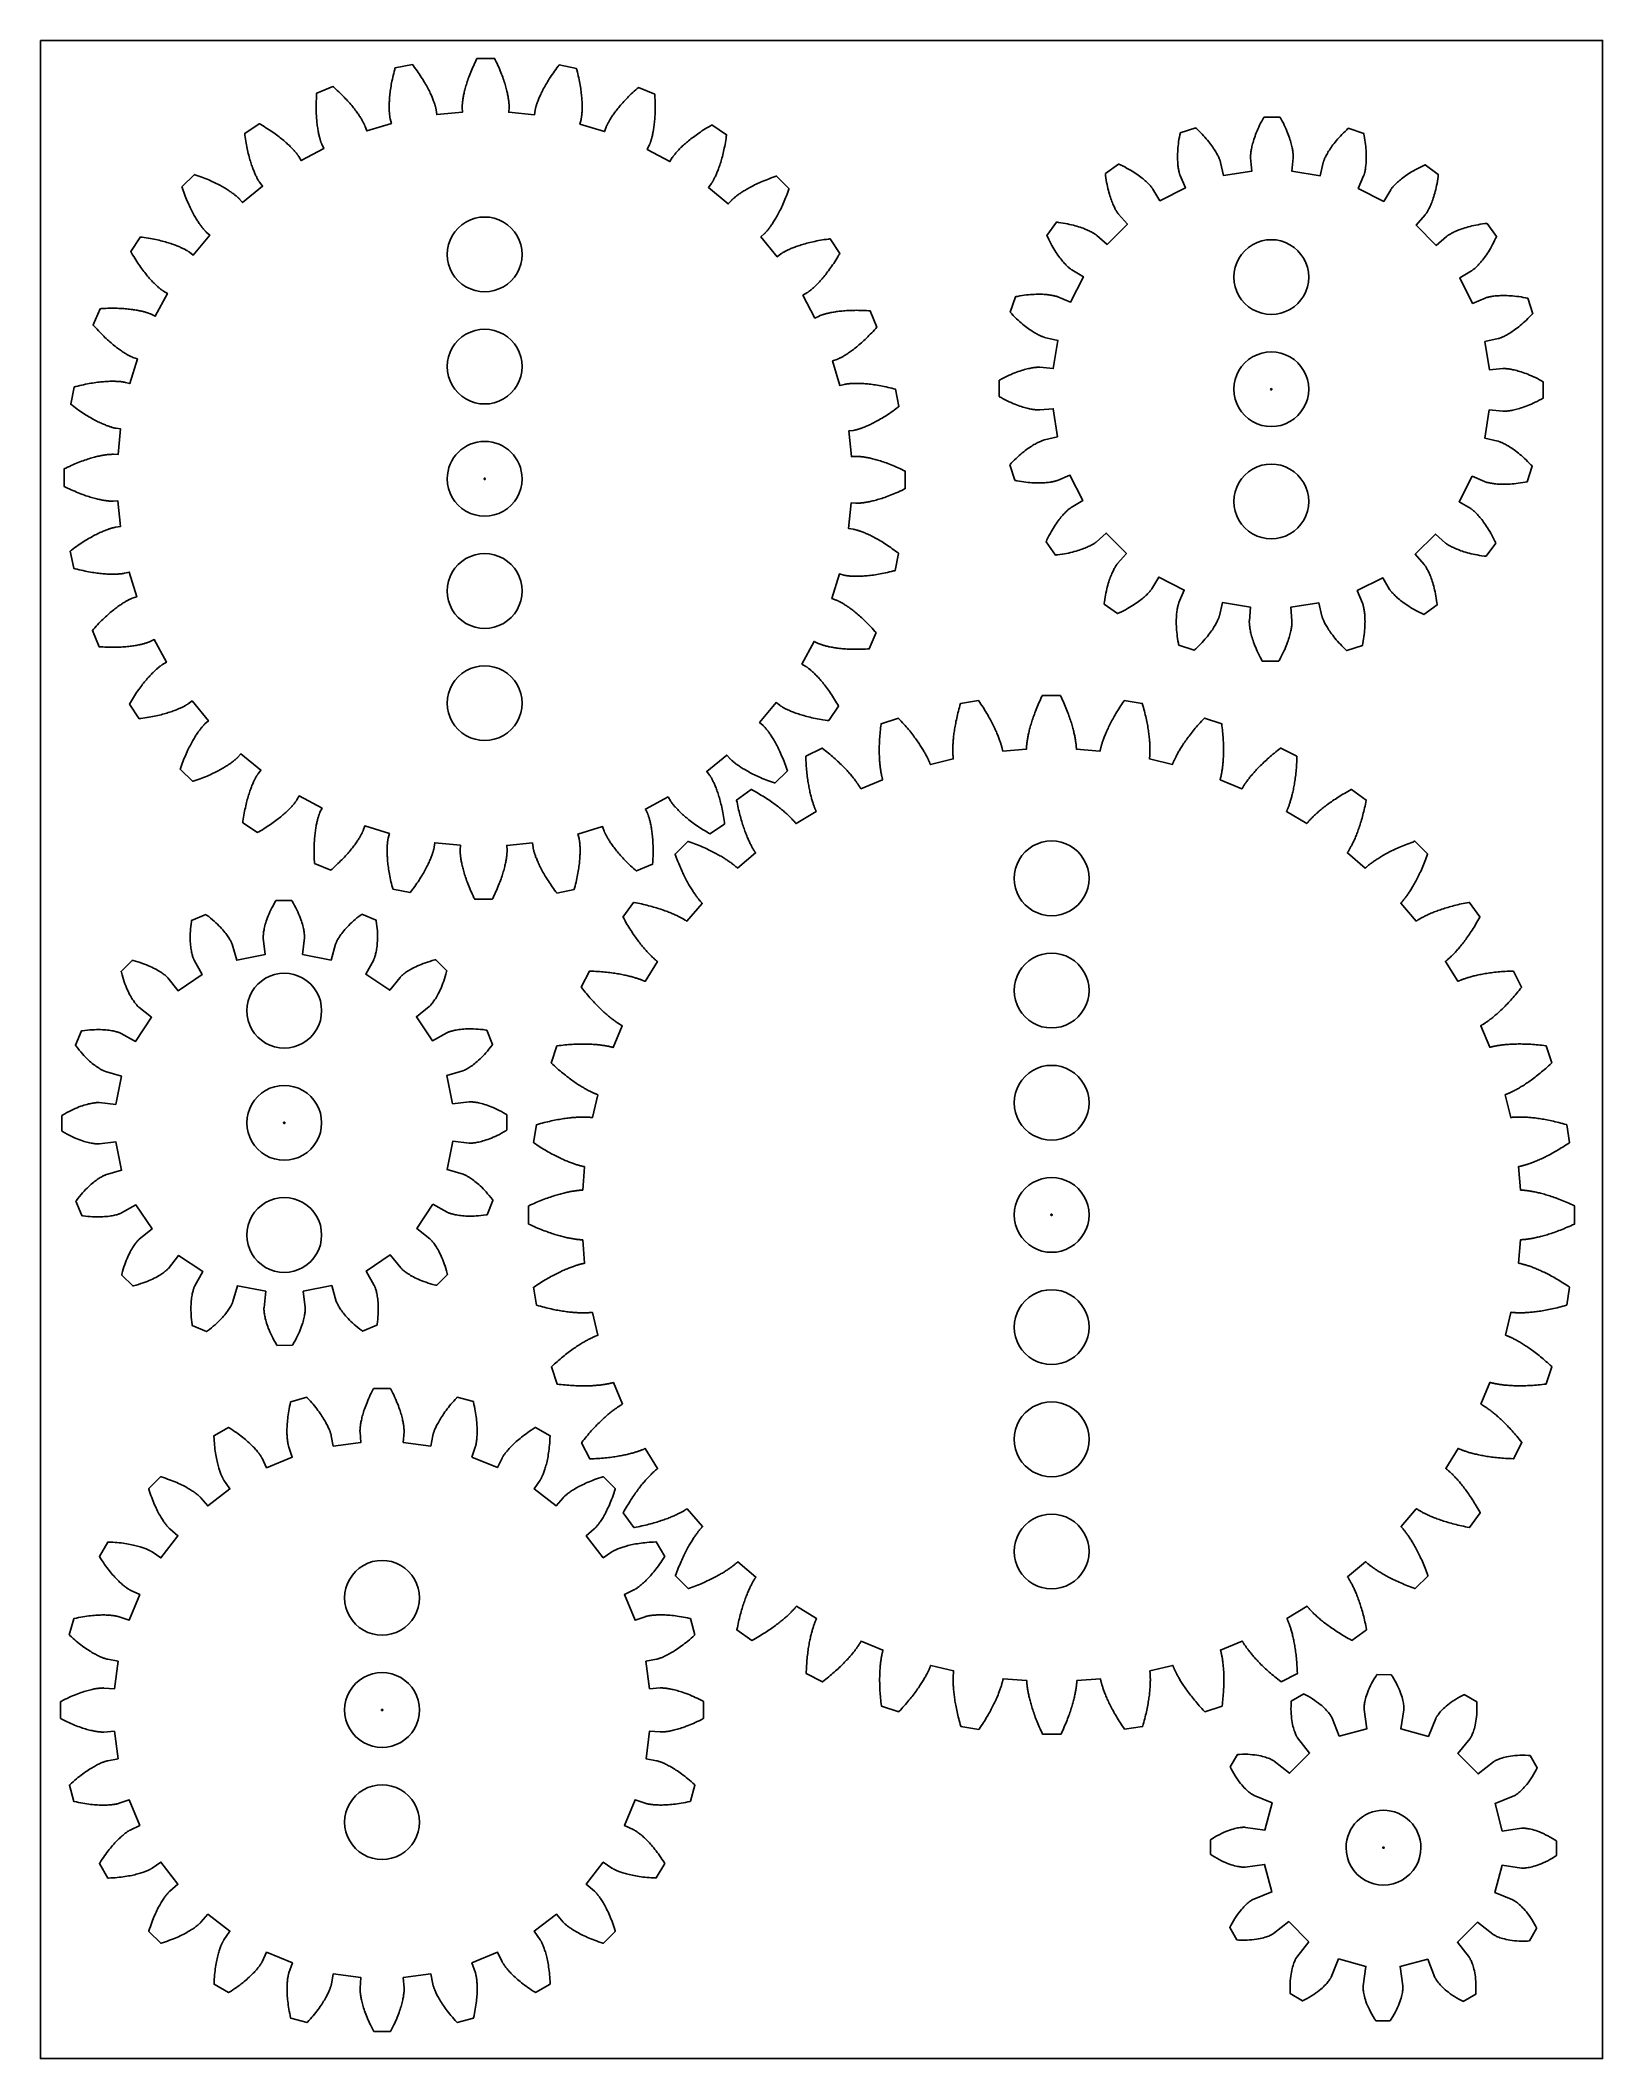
# Model space of a CAD drawing. Extents: x 0 to 209, y 27 to 297.
import ezdxf

# ---------------------------------------------------------------- set-up
doc = ezdxf.new("R2010")
doc.units = 0
for name, color, linetype in [('BoundingBox', 7, 'CONTINUOUS'), ('Centres', 7, 'CONTINUOUS'), ('Circles', 7, 'CONTINUOUS'), ('Gears', 7, 'CONTINUOUS')]:
    doc.layers.add(name, color=color, linetype=linetype)

msp = doc.modelspace()

# ---------------------------------------------------------------- linework, layer by layer
at = {"layer": 'BoundingBox', "color": 7}
msp.add_lwpolyline([(0.350749, 296.646874), (209.200745, 296.646874), (209.200745, 26.79689), (0.350749, 26.79689)], close=True, dxfattribs=at)
at = {"layer": 'Centres', "color": 7}
for points in [[(159.903845, 250.000009), (159.903845, 251.786338), (160.85684, 253.436973), (162.403846, 254.330138)], [(162.403846, 254.330138), (163.950851, 255.223302), (165.856841, 255.223302), (167.403846, 254.330138)], [(167.403846, 254.330138), (168.950849, 253.436973), (169.903844, 251.786338), (169.903844, 250.000009)], [(162.403846, 245.669883), (160.85684, 246.563048), (159.903845, 248.213683), (159.903845, 250.000009)], [(164.807691, 250.000009), (164.807691, 250.053117), (164.850739, 250.096164), (164.903846, 250.096164)], [(164.903846, 249.903854), (164.850739, 249.903854), (164.807691, 249.946905), (164.807691, 250.000009)], [(164.903846, 250.096164), (164.95695, 250.096164), (165.000001, 250.053117), (165.000001, 250.000009)], [(165.000001, 250.000009), (165.000001, 249.946905), (164.95695, 249.903854), (164.903846, 249.903854)], [(169.903844, 250.000009), (169.903844, 248.213683), (168.950849, 246.563048), (167.403846, 245.669883)], [(167.403846, 245.669883), (165.856841, 244.776719), (163.950851, 244.776719), (162.403846, 245.669883)], [(54.743347, 238.028727), (54.743347, 240.790152), (56.981923, 243.028728), (59.743348, 243.028728)], [(59.743348, 243.028728), (62.504772, 243.028728), (64.743349, 240.790152), (64.743349, 238.028727)], [(57.243348, 233.698602), (55.696345, 234.591766), (54.743347, 236.242401), (54.743347, 238.028727)], [(59.647193, 238.028727), (59.647193, 238.063081), (59.665529, 238.094826), (59.69527, 238.112002)], [(59.69527, 237.945455), (59.665521, 237.962627), (59.647193, 237.994377), (59.647193, 238.028727)], [(59.69527, 238.112002), (59.72502, 238.129174), (59.761676, 238.129174), (59.791425, 238.112002)], [(59.791425, 237.945455), (59.761676, 237.928284), (59.72502, 237.928284), (59.69527, 237.945455)], [(59.791425, 238.112002), (59.821178, 238.094831), (59.839503, 238.063081), (59.839503, 238.028727)], [(59.839503, 238.028727), (59.839503, 237.994377), (59.821167, 237.962632), (59.791425, 237.945455)], [(64.743349, 238.028727), (64.743349, 236.242401), (63.790354, 234.591766), (62.243348, 233.698602)], [(62.243348, 233.698602), (60.696343, 232.805437), (58.790353, 232.805437), (57.243348, 233.698602)], [(30.45192, 156.246863), (31.998925, 157.140028), (33.904915, 157.140028), (35.45192, 156.246863)], [(27.951922, 151.916735), (27.951922, 153.703064), (28.904917, 155.353699), (30.45192, 156.246863)], [(35.45192, 156.246863), (36.998926, 155.353699), (37.951921, 153.703064), (37.951921, 151.916735)], [(30.45192, 147.586609), (28.904917, 148.479773), (27.951922, 150.130408), (27.951922, 151.916735)], [(32.855765, 151.916735), (32.855765, 151.951088), (32.874101, 151.982833), (32.903843, 152.00001)], [(32.903843, 151.833462), (32.874093, 151.850634), (32.855765, 151.882384), (32.855765, 151.916735)], [(32.903843, 152.00001), (32.933595, 152.017181), (32.970248, 152.017181), (33, 152.00001)], [(33, 151.833462), (32.970248, 151.816291), (32.933595, 151.816291), (32.903843, 151.833462)], [(33, 152.00001), (33.02975, 151.982838), (33.048075, 151.951088), (33.048075, 151.916735)], [(33.048075, 151.916735), (33.048075, 151.882384), (33.029739, 151.850639), (33, 151.833462)], [(37.951921, 151.916735), (37.951921, 150.130408), (36.998926, 148.479773), (35.45192, 147.586609)], [(35.45192, 147.586609), (33.904915, 146.693444), (31.998925, 146.693444), (30.45192, 147.586609)], [(130.536484, 139.602457), (130.536484, 141.388784), (131.489479, 143.039419), (133.036485, 143.932583)], [(133.036485, 143.932583), (134.58349, 144.825748), (136.48948, 144.825748), (138.036485, 143.932583)], [(138.036485, 143.932583), (139.583491, 143.039419), (140.536485, 141.388784), (140.536485, 139.602457)], [(133.036485, 135.272329), (131.489479, 136.165493), (130.536484, 137.816128), (130.536484, 139.602457)], [(135.43838, 139.602198), (135.43838, 139.636549), (135.456716, 139.668294), (135.486458, 139.68547)], [(135.486458, 139.518923), (135.456708, 139.536095), (135.43838, 139.567845), (135.43838, 139.602198)], [(135.486458, 139.68547), (135.516207, 139.702642), (135.552863, 139.702642), (135.582612, 139.68547)], [(135.582612, 139.518923), (135.552863, 139.501752), (135.516207, 139.501752), (135.486458, 139.518923)], [(135.582612, 139.68547), (135.612362, 139.668299), (135.63069, 139.636549), (135.63069, 139.602198)], [(135.63069, 139.602198), (135.63069, 139.567845), (135.612354, 139.5361), (135.582612, 139.518923)], [(140.536486, 139.602457), (140.536486, 137.816128), (139.583491, 136.165493), (138.036485, 135.272329)], [(43.530004, 77.742168), (45.077007, 78.635332), (46.982999, 78.635332), (48.530002, 77.742168)], [(41.030004, 73.412042), (41.030004, 75.198368), (41.982999, 76.849003), (43.530004, 77.742168)], [(48.530002, 77.742168), (50.077008, 76.849003), (51.030002, 75.198368), (51.030002, 73.412042)], [(43.530004, 69.081913), (41.982999, 69.975078), (41.030004, 71.625713), (41.030004, 73.412042)], [(45.933847, 73.412042), (45.933847, 73.446395), (45.952182, 73.478137), (45.981924, 73.495314)], [(45.981924, 73.328767), (45.952175, 73.345938), (45.933847, 73.377688), (45.933847, 73.412042)], [(45.981924, 73.495314), (46.011677, 73.512486), (46.048329, 73.512486), (46.078082, 73.495314)], [(46.078082, 73.328767), (46.048329, 73.311595), (46.011677, 73.311595), (45.981924, 73.328767)], [(46.078082, 73.495314), (46.107832, 73.478143), (46.126159, 73.446395), (46.126159, 73.412042)], [(46.126159, 73.412042), (46.126159, 73.377688), (46.107824, 73.345944), (46.078082, 73.328767)], [(51.030002, 73.412042), (51.030002, 71.625713), (50.077008, 69.975078), (48.530002, 69.081913)], [(48.530002, 69.081913), (46.982999, 68.188751), (45.077007, 68.188751), (43.530004, 69.081913)], [(174.904273, 54.999902), (174.904273, 57.761326), (177.142849, 59.999903), (179.904274, 59.999903)], [(179.904274, 59.999903), (182.665698, 59.999903), (184.904274, 57.761326), (184.904274, 54.999902)], [(177.404273, 50.669789), (175.857268, 51.562943), (174.904273, 53.213573), (174.904273, 54.999902)], [(179.80769, 55.000008), (179.80769, 55.053115), (179.850738, 55.096165), (179.903845, 55.096165)], [(179.855765, 54.916735), (179.826015, 54.933907), (179.80769, 54.965657), (179.80769, 55.00001)], [(179.951922, 54.916735), (179.92217, 54.899564), (179.885517, 54.899564), (179.855765, 54.916735)], [(179.903845, 55.096165), (179.956949, 55.096165), (180, 55.053115), (180, 55.000008)], [(180, 55.000008), (180, 54.965657), (179.981664, 54.933912), (179.951922, 54.916735)], [(184.904274, 54.999902), (184.904274, 53.213573), (183.951279, 51.562943), (182.404274, 50.669789)], [(182.404274, 50.669789), (180.857268, 49.776609), (178.951279, 49.776609), (177.404273, 50.669789)]]:
    msp.add_open_spline(points, degree=3, dxfattribs=at)
at = {"layer": 'Circles', "color": 7}
for points in [[(57.244215, 272.358524), (58.791218, 273.251688), (60.697211, 273.251688), (62.244213, 272.358524)], [(54.744215, 268.028398), (54.744215, 269.814724), (55.69721, 271.465359), (57.244215, 272.358524)], [(62.244213, 272.358524), (63.791219, 271.465359), (64.744214, 269.814724), (64.744214, 268.028398)], [(162.404364, 269.329602), (163.95137, 270.222767), (165.857359, 270.222767), (167.404365, 269.329602)], [(57.244215, 263.698269), (55.69721, 264.591434), (54.744215, 266.242068), (54.744215, 268.028398)], [(64.744214, 268.028398), (64.744214, 266.242068), (63.791219, 264.591434), (62.244213, 263.698269)], [(159.904364, 264.999477), (159.904364, 266.785806), (160.857361, 268.436441), (162.404364, 269.329602)], [(167.404365, 269.329602), (168.95137, 268.436441), (169.904365, 266.785806), (169.904365, 264.999477)], [(162.404364, 260.669348), (160.857361, 261.562513), (159.904364, 263.213148), (159.904364, 264.999477)], [(169.904365, 264.999477), (169.904365, 263.213148), (168.95137, 261.562513), (167.404365, 260.669348)], [(62.244213, 263.698269), (60.697211, 262.805104), (58.791218, 262.805104), (57.244215, 263.698269)], [(167.404365, 260.669348), (165.857359, 259.776186), (163.95137, 259.776186), (162.404364, 260.669348)], [(54.744215, 253.028401), (54.744215, 254.814728), (55.69721, 256.465362), (57.244215, 257.358527)], [(57.244215, 257.358527), (58.791218, 258.251691), (60.697211, 258.251691), (62.244213, 257.358527)], [(62.244213, 257.358527), (63.791219, 256.465362), (64.744214, 254.814728), (64.744214, 253.028401)], [(57.244215, 248.698273), (55.69721, 249.591437), (54.744215, 251.242072), (54.744215, 253.028401)], [(64.744214, 253.028401), (64.744214, 251.242072), (63.791219, 249.591437), (62.244213, 248.698273)], [(62.244213, 248.698273), (60.697211, 247.805111), (58.791218, 247.805111), (57.244215, 248.698273)], [(162.404364, 239.329604), (163.95137, 240.222766), (165.857359, 240.222766), (167.404365, 239.329604)], [(159.904364, 234.999476), (159.904364, 236.785805), (160.857361, 238.43644), (162.404364, 239.329604)], [(167.404365, 239.329604), (168.95137, 238.43644), (169.904365, 236.785805), (169.904365, 234.999476)], [(162.404364, 230.66935), (160.857361, 231.562514), (159.904364, 233.213149), (159.904364, 234.999476)], [(169.904365, 234.999476), (169.904365, 233.213149), (168.95137, 231.562514), (167.404365, 230.66935)], [(167.404365, 230.66935), (165.857359, 229.776185), (163.95137, 229.776185), (162.404364, 230.66935)], [(54.744215, 223.028395), (54.744215, 224.814721), (55.69721, 226.465356), (57.244215, 227.358521)], [(57.244215, 227.358521), (58.791218, 228.251685), (60.697211, 228.251685), (62.244213, 227.358521)], [(62.244213, 227.358521), (63.791219, 226.465356), (64.744214, 224.814721), (64.744214, 223.028395)], [(57.244215, 218.698266), (55.69721, 219.591431), (54.744215, 221.242066), (54.744215, 223.028395)], [(64.744214, 223.028395), (64.744214, 221.242066), (63.791219, 219.591431), (62.244213, 218.698266)], [(62.244213, 218.698266), (60.697211, 217.805102), (58.791218, 217.805102), (57.244215, 218.698266)], [(57.244215, 212.358527), (58.791218, 213.251692), (60.697211, 213.251692), (62.244213, 212.358527)], [(54.744215, 208.028401), (54.744215, 209.814728), (55.69721, 211.465362), (57.244215, 212.358527)], [(62.244213, 212.358527), (63.791219, 211.465362), (64.744214, 209.814728), (64.744214, 208.028401)], [(57.244215, 203.698273), (55.69721, 204.591437), (54.744215, 206.242072), (54.744215, 208.028401)], [(64.744214, 208.028401), (64.744214, 206.242072), (63.791219, 204.591437), (62.244213, 203.698273)], [(62.244213, 203.698273), (60.697211, 202.805111), (58.791218, 202.805111), (57.244215, 203.698273)], [(130.536484, 184.602486), (130.536484, 186.388816), (131.489479, 188.03945), (133.036485, 188.932615)], [(133.036485, 188.932615), (134.58349, 189.825777), (136.48948, 189.825777), (138.036485, 188.932615)], [(138.036485, 188.932615), (139.583491, 188.03945), (140.536485, 186.388816), (140.536485, 184.602486)], [(133.036485, 180.272361), (131.489479, 181.165525), (130.536484, 182.81616), (130.536484, 184.602486)], [(140.536485, 184.602486), (140.536485, 182.81616), (139.583491, 181.165525), (138.036485, 180.272361)], [(138.036485, 180.272361), (136.48948, 179.379196), (134.58349, 179.379196), (133.036485, 180.272361)], [(130.536484, 169.602456), (130.536484, 171.388785), (131.489479, 173.03942), (133.036485, 173.932584)], [(133.036485, 173.932584), (134.58349, 174.825749), (136.48948, 174.825749), (138.036485, 173.932584)], [(138.036485, 173.932584), (139.583491, 173.03942), (140.536485, 171.388785), (140.536485, 169.602456)], [(27.951922, 166.916736), (27.951922, 168.703063), (28.904917, 170.353698), (30.45192, 171.246862)], [(30.45192, 171.246862), (31.998925, 172.140027), (33.904915, 172.140027), (35.45192, 171.246862)], [(35.45192, 171.246862), (36.998926, 170.353698), (37.951921, 168.703063), (37.951921, 166.916736)], [(133.036485, 165.27233), (131.489479, 166.165494), (130.536484, 167.816129), (130.536484, 169.602456)], [(140.536485, 169.602456), (140.536485, 167.816129), (139.583491, 166.165494), (138.036485, 165.27233)], [(30.45192, 162.586608), (28.904917, 163.479772), (27.951922, 165.130407), (27.951922, 166.916736)], [(37.951921, 166.916736), (37.951921, 165.130407), (36.998926, 163.479772), (35.45192, 162.586608)], [(138.036485, 165.27233), (136.48948, 164.379165), (134.58349, 164.379165), (133.036485, 165.27233)], [(35.45192, 162.586608), (33.904915, 161.693443), (31.998925, 161.693443), (30.45192, 162.586608)], [(133.036485, 158.932585), (134.58349, 159.825747), (136.48948, 159.825747), (138.036485, 158.932585)], [(130.536484, 154.602457), (130.536484, 156.388786), (131.489479, 158.03942), (133.036485, 158.932585)], [(138.036485, 158.932585), (139.583491, 158.03942), (140.536485, 156.388786), (140.536485, 154.602457)], [(133.036485, 150.272331), (131.489479, 151.165495), (130.536484, 152.81613), (130.536484, 154.602457)], [(140.536485, 154.602457), (140.536485, 152.81613), (139.583491, 151.165495), (138.036485, 150.272331)], [(138.036485, 150.272331), (136.48948, 149.379166), (134.58349, 149.379166), (133.036485, 150.272331)], [(27.951922, 136.916735), (27.951922, 138.703065), (28.904917, 140.353699), (30.45192, 141.246861)], [(30.45192, 141.246861), (31.998925, 142.140026), (33.904915, 142.140026), (35.45192, 141.246861)], [(35.45192, 141.246861), (36.998926, 140.353699), (37.951921, 138.703065), (37.951921, 136.916735)], [(30.45192, 132.58661), (28.904917, 133.479772), (27.951922, 135.130406), (27.951922, 136.916735)], [(37.951921, 136.916735), (37.951921, 135.130406), (36.998926, 133.479772), (35.45192, 132.58661)], [(138.036485, 135.272329), (136.48948, 134.379167), (134.58349, 134.379167), (133.036485, 135.272329)], [(35.45192, 132.58661), (33.904915, 131.693445), (31.998925, 131.693445), (30.45192, 132.58661)], [(133.036485, 128.932584), (134.58349, 129.825749), (136.48948, 129.825749), (138.036485, 128.932584)], [(130.536484, 124.602456), (130.536484, 126.388785), (131.489479, 128.03942), (133.036485, 128.932584)], [(138.036485, 128.932584), (139.583491, 128.03942), (140.536485, 126.388785), (140.536485, 124.602456)], [(133.036485, 120.27233), (131.489479, 121.165494), (130.536484, 122.816129), (130.536484, 124.602456)], [(140.536485, 124.602456), (140.536485, 122.816129), (139.583491, 121.165494), (138.036485, 120.27233)], [(138.036485, 120.27233), (136.48948, 119.379165), (134.58349, 119.379165), (133.036485, 120.27233)], [(130.536484, 109.602457), (130.536484, 111.388786), (131.489479, 113.039421), (133.036485, 113.932585)], [(133.036485, 113.932585), (134.58349, 114.825747), (136.48948, 114.825747), (138.036485, 113.932585)], [(138.036485, 113.932585), (139.583491, 113.039421), (140.536485, 111.388786), (140.536485, 109.602457)], [(133.036485, 105.272331), (131.489479, 106.165493), (130.536484, 107.81613), (130.536484, 109.602457)], [(140.536485, 109.602457), (140.536485, 107.81613), (139.583491, 106.165493), (138.036485, 105.272331)], [(138.036485, 105.272331), (136.48948, 104.379166), (134.58349, 104.379166), (133.036485, 105.272331)], [(130.536484, 94.602447), (130.536484, 96.388776), (131.489479, 98.039411), (133.036485, 98.932573)], [(133.036485, 98.932573), (134.58349, 99.825737), (136.48948, 99.825737), (138.036485, 98.932573)], [(138.036485, 98.932573), (139.583491, 98.039411), (140.536485, 96.388776), (140.536485, 94.602447)], [(133.036485, 90.272321), (131.489479, 91.165483), (130.536484, 92.816118), (130.536484, 94.602447)], [(140.536485, 94.602447), (140.536485, 92.816118), (139.583491, 91.165483), (138.036485, 90.272321)], [(41.029443, 88.41162), (41.029443, 90.197949), (41.982438, 91.848584), (43.529443, 92.741749)], [(43.529443, 92.741749), (45.076446, 93.634913), (46.982438, 93.634913), (48.529441, 92.741749)], [(48.529441, 92.741749), (50.076447, 91.848584), (51.029441, 90.197949), (51.029441, 88.41162)], [(138.036485, 90.272321), (136.48948, 89.379156), (134.58349, 89.379156), (133.036485, 90.272321)], [(43.529443, 84.081494), (41.982438, 84.974659), (41.029443, 86.625294), (41.029443, 88.41162)], [(51.029441, 88.41162), (51.029441, 86.625294), (50.076447, 84.974659), (48.529441, 84.081494)], [(48.529441, 84.081494), (46.982438, 83.18833), (45.076446, 83.18833), (43.529443, 84.081494)], [(41.029443, 58.411622), (41.029443, 60.197948), (41.982438, 61.848583), (43.529443, 62.741748)], [(43.529443, 62.741748), (45.076446, 63.634912), (46.982438, 63.634912), (48.529441, 62.741748)], [(48.529441, 62.741748), (50.076447, 61.848583), (51.029441, 60.197948), (51.029441, 58.411622)], [(43.529443, 54.081493), (41.982438, 54.974658), (41.029443, 56.625293), (41.029443, 58.411622)], [(51.029441, 58.411622), (51.029441, 56.625293), (50.076447, 54.974658), (48.529441, 54.081493)], [(48.529441, 54.081493), (46.982438, 53.188329), (45.076446, 53.188329), (43.529443, 54.081493)]]:
    msp.add_open_spline(points, degree=3, dxfattribs=at)
at = {"layer": 'Gears', "color": 7}
for points in [[(84.285444, 195.486117), (84.595192, 194.949438), (84.601701, 194.938829), (84.61149, 194.923218), (84.624508, 194.902819), (84.641071, 194.877525), (84.6611, 194.847524), (84.684806, 194.812823), (84.712276, 194.773723), (84.743748, 194.730025), (84.779046, 194.681826), (84.818516, 194.629324), (84.862268, 194.572524), (84.910118, 194.511524), (84.962415, 194.446524), (85.019166, 194.377526), (85.080356, 194.304524), (85.146338, 194.227724), (85.216976, 194.147325), (85.292525, 194.063224), (85.373027, 193.975526), (85.458348, 193.884525), (85.548856, 193.790124), (85.644477, 193.692424), (85.745492, 193.591724), (85.851606, 193.487994), (85.963294, 193.381213), (86.080362, 193.271745), (86.203099, 193.159585), (86.331396, 193.044663), (86.465346, 192.927374), (86.605129, 192.807623), (86.750618, 192.685685), (86.902219, 192.561614), (87.059638, 192.435405), (87.223036, 192.307293), (87.392645, 192.177425), (87.568349, 192.045716), (87.750243, 191.912554), (87.938446, 191.777973), (88.132891, 191.642126), (88.333755, 191.504934), (88.540907, 191.366633), (88.75463, 191.227534), (88.974753, 191.087395), (89.201493, 190.946655), (89.434781, 190.805415), (89.674687, 190.663546), (89.797223, 190.592545), (89.858964, 190.556945), (89.862774, 190.554828), (89.86489, 190.55377), (89.86542, 190.553561), (91.822587, 191.853491), (91.822619, 191.85402), (91.822355, 191.856136), (91.821825, 191.860132), (91.813015, 191.930932), (91.795103, 192.071341), (91.757423, 192.34742), (91.717683, 192.617261), (91.675762, 192.880812), (91.632143, 193.13804), (91.586643, 193.388992), (91.539634, 193.633562), (91.491043, 193.871891), (91.441233, 194.103862), (91.390134, 194.329591), (91.337873, 194.548841), (91.284692, 194.761762), (91.230812, 194.96847), (91.176012, 195.168852), (91.120873, 195.362921), (91.065093, 195.550672), (91.009282, 195.732142), (90.953074, 195.907421), (90.896824, 196.07641), (90.840833, 196.239142), (90.784953, 196.395831), (90.729334, 196.546252), (90.674383, 196.690492), (90.619853, 196.82871), (90.566163, 196.9607), (90.513302, 197.086751), (90.461343, 197.206752), (90.410504, 197.32083), (90.360963, 197.428941), (90.312732, 197.531092), (90.265972, 197.62749), (90.220813, 197.717991), (90.177403, 197.802792), (90.135763, 197.881892), (90.096112, 197.955391), (90.058513, 198.02319), (90.023103, 198.085391), (89.989972, 198.141991), (89.959294, 198.193291), (89.931134, 198.239191), (89.905708, 198.279791), (89.882927, 198.315092), (89.86311, 198.345191), (89.846203, 198.3703), (89.832392, 198.390302), (89.821888, 198.405304), (89.814585, 198.415305), (89.44002, 198.908944), (92.113751, 201.090814), (92.522286, 200.624865), (92.530594, 200.615869), (92.543188, 200.602481), (92.559989, 200.584992), (92.581129, 200.563402), (92.606715, 200.53779), (92.636737, 200.50849), (92.671315, 200.47529), (92.710667, 200.43859), (92.754746, 200.398191), (92.803715, 200.354392), (92.857616, 200.307291), (92.916515, 200.25679), (92.980407, 200.20319), (93.049577, 200.146591), (93.123956, 200.086991), (93.203485, 200.024591), (93.288506, 199.959591), (93.378967, 199.891691), (93.474905, 199.821492), (93.576497, 199.74889), (93.683738, 199.673891), (93.796504, 199.596792), (93.915135, 199.517692), (94.039634, 199.436592), (94.169931, 199.35369), (94.306192, 199.26919), (94.448302, 199.182991), (94.596601, 199.09539), (94.750964, 199.00649), (94.91127, 198.916291), (95.077915, 198.82519), (95.250733, 198.73289), (95.429758, 198.639892), (95.615051, 198.546092), (95.806718, 198.451892), (96.0047, 198.356991), (96.209101, 198.261892), (96.419855, 198.166592), (96.63707, 198.071191), (96.860802, 197.975891), (97.091048, 197.880691), (97.327789, 197.785891), (97.571028, 197.69149), (97.820808, 197.597592), (98.077187, 197.504491), (98.340204, 197.412291), (98.474154, 197.366492), (98.541753, 197.343791), (98.545748, 197.342732), (98.547865, 197.342203), (98.548394, 197.342065), (100.214366, 198.998775), (100.214216, 198.999304), (100.213687, 199.001421), (100.21157, 199.005416), (100.18908, 199.073115), (100.14408, 199.207217), (100.05328, 199.470816), (99.961581, 199.727665), (99.86908, 199.977945), (99.776082, 200.221796), (99.68248, 200.458915), (99.588582, 200.689735), (99.49448, 200.914025), (99.400381, 201.131724), (99.306282, 201.343036), (99.21218, 201.547946), (99.118581, 201.746537), (99.025382, 201.938627), (98.93268, 202.124475), (98.840682, 202.304135), (98.749482, 202.477387), (98.65918, 202.644466), (98.569881, 202.805386), (98.481782, 202.960154), (98.39498, 203.108953), (98.309681, 203.251553), (98.225782, 203.388263), (98.143682, 203.518959), (98.063381, 203.64397), (97.984881, 203.76304), (97.90838, 203.876239), (97.834082, 203.983822), (97.761981, 204.085795), (97.692181, 204.182084), (97.624942, 204.272963), (97.560281, 204.358302), (97.498371, 204.438355), (97.43916, 204.512943), (97.38292, 204.582365), (97.329771, 204.646703), (97.2796, 204.705875), (97.232811, 204.759985), (97.189232, 204.809062), (97.149121, 204.853433), (97.112561, 204.892983), (97.07967, 204.927762), (97.050492, 204.957972), (97.025145, 204.983663), (97.003714, 205.004909), (96.986278, 205.021896), (96.973022, 205.034569), (96.963921, 205.042983), (96.500098, 205.45413), (98.696849, 208.115748), (99.188429, 207.738317), (99.19843, 207.731015), (99.213432, 207.720405), (99.233329, 207.706541), (99.258226, 207.689396), (99.288224, 207.66942), (99.323424, 207.646507), (99.363824, 207.620816), (99.409626, 207.592365), (99.460825, 207.561396), (99.517324, 207.528026), (99.579324, 207.492316), (99.646925, 207.454324), (99.720125, 207.414245), (99.798926, 207.372184), (99.883524, 207.328274), (99.973924, 207.282636), (100.070026, 207.235265), (100.171904, 207.186526), (100.279806, 207.136356), (100.393466, 207.084934), (100.513306, 207.032345), (100.639065, 206.978746), (100.770814, 206.924316), (100.908631, 206.869124), (101.052551, 206.813165), (101.202662, 206.756806), (101.358962, 206.700055), (101.521488, 206.643075), (101.690199, 206.585996), (101.865068, 206.528796), (102.046204, 206.471855), (102.233793, 206.415125), (102.427519, 206.358875), (102.62756, 206.303066), (102.8339, 206.247985), (103.04653, 206.193635), (103.265579, 206.140086), (103.490951, 206.087746), (103.722659, 206.036615), (103.960631, 205.986805), (104.204979, 205.938386), (104.455629, 205.891454), (104.712699, 205.846396), (104.97594, 205.803075), (105.245641, 205.761795), (105.52144, 205.722655), (105.66178, 205.703896), (105.73258, 205.694795), (105.736575, 205.694265), (105.738692, 205.694001), (105.739221, 205.693972), (107.050001, 207.643969), (107.049911, 207.644499), (107.048853, 207.646351), (107.046736, 207.65024), (107.011637, 207.712269), (106.941236, 207.835083), (106.800817, 208.075865), (106.660725, 208.309973), (106.521266, 208.53742), (106.382497, 208.758389), (106.244477, 208.972765), (106.107368, 209.180794), (105.971345, 209.38243), (105.836487, 209.577552), (105.702886, 209.766531), (105.570777, 209.949194), (105.440186, 210.125547), (105.311247, 210.295838), (105.183988, 210.460062), (105.058747, 210.618124), (104.935517, 210.770323), (104.814296, 210.916654), (104.695337, 211.056954), (104.578835, 211.191654), (104.464578, 211.320619), (104.353156, 211.443889), (104.244196, 211.561552), (104.138156, 211.673883), (104.034886, 211.780624), (103.934765, 211.882161), (103.837666, 211.978239), (103.743765, 212.0693), (103.653267, 212.15529), (103.566066, 212.23621), (103.482465, 212.312111), (103.402365, 212.383199), (103.326068, 212.449589), (103.253466, 212.511279), (103.184666, 212.5684), (103.119965, 212.62102), (103.059267, 212.669259), (103.002765, 212.71319), (102.950465, 212.752981), (102.902665, 212.788581), (102.858967, 212.820241), (102.819867, 212.847969), (102.785267, 212.871861), (102.755367, 212.892181), (102.730178, 212.908823), (102.709779, 212.921947), (102.694274, 212.931842), (102.683665, 212.938245), (102.148603, 213.251025), (103.783834, 216.290047), (104.339594, 216.01578), (104.350891, 216.010674), (104.367692, 216.00308), (104.389997, 215.993291), (104.417797, 215.98149), (104.451097, 215.967706), (104.490197, 215.952095), (104.534795, 215.934791), (104.585196, 215.915874), (104.641396, 215.895474), (104.703496, 215.873673), (104.771195, 215.850733), (104.844898, 215.826683), (104.924397, 215.80168), (105.010096, 215.775803), (105.101395, 215.749242), (105.198897, 215.722114), (105.302368, 215.694444), (105.411847, 215.666422), (105.527377, 215.638223), (105.649017, 215.610042), (105.776646, 215.581803), (105.910428, 215.553752), (106.050297, 215.526002), (106.196297, 215.498734), (106.348377, 215.472072), (106.506626, 215.446064), (106.670935, 215.420955), (106.841467, 215.396692), (107.018048, 215.373621), (107.200838, 215.351687), (107.389517, 215.331182), (107.584515, 215.312158), (107.785538, 215.294643), (107.992587, 215.279085), (108.205717, 215.265221), (108.424935, 215.253473), (108.650135, 215.243763), (108.881376, 215.236355), (109.118675, 215.231354), (109.361706, 215.228973), (109.610866, 215.229137), (109.865888, 215.232047), (110.126735, 215.237842), (110.393387, 215.246838), (110.665887, 215.258956), (110.944176, 215.274249), (111.085466, 215.283244), (111.156766, 215.288139), (111.160761, 215.288404), (111.162878, 215.2886), (111.163407, 215.288748), (112.068578, 217.456833), (112.068314, 217.457363), (112.066197, 217.459215), (112.063207, 217.462522), (112.016606, 217.516582), (111.923608, 217.623288), (111.738918, 217.831976), (111.555988, 218.034189), (111.374857, 218.230107), (111.195517, 218.419734), (111.018386, 218.603149), (110.843277, 218.780404), (110.670618, 218.951581), (110.500208, 219.116729), (110.332348, 219.275865), (110.167147, 219.42935), (110.004598, 219.576892), (109.844888, 219.718733), (109.688106, 219.85494), (109.534407, 219.985583), (109.383796, 220.11084), (109.236367, 220.230596), (109.092386, 220.345165), (108.951808, 220.454364), (108.814727, 220.55856), (108.681147, 220.657749), (108.551467, 220.75202), (108.425528, 220.84141), (108.303428, 220.925989), (108.185408, 221.005899), (108.071428, 221.081419), (107.961647, 221.15233), (107.856028, 221.218931), (107.754687, 221.281269), (107.657786, 221.33944), (107.565486, 221.393561), (107.477586, 221.443789), (107.394486, 221.490039), (107.315987, 221.532711), (107.242287, 221.57176), (107.173186, 221.607241), (107.109186, 221.639219), (107.050086, 221.66805), (106.996288, 221.693636), (106.947388, 221.716257), (106.903687, 221.735757), (106.865187, 221.752479), (106.831887, 221.766555), (106.803986, 221.777985), (106.781497, 221.786981), (106.764405, 221.793383), (106.75271, 221.797776), (106.166991, 222.000079), (107.177951, 225.299795), (107.776521, 225.139273), (107.788612, 225.136283), (107.806524, 225.132076), (107.830231, 225.126969), (107.859732, 225.120778), (107.895131, 225.113687), (107.936432, 225.105882), (107.983631, 225.09768), (108.036831, 225.088975), (108.095931, 225.079979), (108.160931, 225.070772), (108.231832, 225.061459), (108.308931, 225.052357), (108.391931, 225.043255), (108.48073, 225.034656), (108.575631, 225.026348), (108.676551, 225.018649), (108.783461, 225.011743), (108.896311, 225.005631), (109.015033, 225.000525), (109.139792, 224.996636), (109.27058, 224.993831), (109.407341, 224.992508), (109.549872, 224.992696), (109.698412, 224.994283), (109.852762, 224.997776), (110.01294, 225.003068), (110.179181, 225.01037), (110.351012, 225.019869), (110.528711, 225.031669), (110.712171, 225.045877), (110.901372, 225.062625), (111.096282, 225.081887), (111.296812, 225.104112), (111.502941, 225.129089), (111.714751, 225.15719), (111.932, 225.188289), (112.154822, 225.222738), (112.383102, 225.260658), (112.616753, 225.301978), (112.855592, 225.34705), (113.099943, 225.395768), (113.349453, 225.448528), (113.604191, 225.505218), (113.863951, 225.565879), (114.128971, 225.63094), (114.398822, 225.700319), (114.535582, 225.736749), (114.604483, 225.75527), (114.608478, 225.756593), (114.610594, 225.757122), (114.611124, 225.757387), (115.075933, 228.060587), (115.075404, 228.060799), (115.073287, 228.062387), (115.069292, 228.065085), (115.013092, 228.109025), (114.901012, 228.195565), (114.679243, 228.364226), (114.460213, 228.526828), (114.244363, 228.683636), (114.031533, 228.834695), (113.822001, 228.980025), (113.615713, 229.119738), (113.412953, 229.253858), (113.213602, 229.382607), (113.017943, 229.506003), (112.825922, 229.624166), (112.637753, 229.737225), (112.453462, 229.845181), (112.273133, 229.948093), (112.096873, 230.046333), (111.924632, 230.139712), (111.756772, 230.228443), (111.593143, 230.312745), (111.434002, 230.392442), (111.279133, 230.467894), (111.128963, 230.539183), (110.983263, 230.606173), (110.842332, 230.669363), (110.706162, 230.728574), (110.574672, 230.783904), (110.448193, 230.835564), (110.326593, 230.883784), (110.210073, 230.928512), (110.098552, 230.969864), (109.992202, 231.008093), (109.891012, 231.043193), (109.795112, 231.075223), (109.704312, 231.104423), (109.619113, 231.130984), (109.539111, 231.15477), (109.464613, 231.176122), (109.395612, 231.195119), (109.332112, 231.211788), (109.274113, 231.226472), (109.221712, 231.238987), (109.175113, 231.249703), (109.133913, 231.258514), (109.098612, 231.265816), (109.069013, 231.27161), (109.045121, 231.276002), (109.027209, 231.278992), (109.014906, 231.281109), (108.400953, 231.36527), (108.748735, 234.798776), (109.367063, 234.758078), (109.379578, 234.757549), (109.397887, 234.75702), (109.422203, 234.75649), (109.452402, 234.756226), (109.488401, 234.756239), (109.530301, 234.756768), (109.578301, 234.757827), (109.632102, 234.759679), (109.6919, 234.762324), (109.757501, 234.766029), (109.829002, 234.770738), (109.906202, 234.776638), (109.9894, 234.783941), (110.078401, 234.792831), (110.173101, 234.803282), (110.273611, 234.815426), (110.379751, 234.829449), (110.491582, 234.845536), (110.609092, 234.863686), (110.732271, 234.884192), (110.861001, 234.906999), (110.99533, 234.932266), (111.135141, 234.960225), (111.28053, 234.990956), (111.43121, 235.024426), (111.587463, 235.060954), (111.748911, 235.100634), (111.91567, 235.143536), (112.087581, 235.189706), (112.26478, 235.239395), (112.44712, 235.292655), (112.634443, 235.349705), (112.826932, 235.410495), (113.024161, 235.475244), (113.226361, 235.544086), (113.433363, 235.617066), (113.645191, 235.694364), (113.861681, 235.776036), (114.082661, 235.862115), (114.308393, 235.952926), (114.53845, 236.048385), (114.772871, 236.148781), (115.01166, 236.254003), (115.254543, 236.364329), (115.50179, 236.479777), (115.75288, 236.600491), (115.880031, 236.66284), (115.94393, 236.69451), (115.947926, 236.696627), (115.950042, 236.697685), (115.950307, 236.697884), (115.957318, 239.047532), (115.956789, 239.047744), (115.954672, 239.048802), (115.950677, 239.050654), (115.886878, 239.082764), (115.760066, 239.145854), (115.509617, 239.26788), (115.263197, 239.384754), (115.020717, 239.496408), (114.782677, 239.602998), (114.548727, 239.704614), (114.319206, 239.801454), (114.094017, 239.893463), (113.873486, 239.980823), (113.657547, 240.063654), (113.446147, 240.142074), (113.239508, 240.216212), (113.037728, 240.286144), (112.840707, 240.352084), (112.648667, 240.413883), (112.461638, 240.472014), (112.279597, 240.526283), (112.102678, 240.576953), (111.931016, 240.624084), (111.764466, 240.667904), (111.603327, 240.708422), (111.447358, 240.745824), (111.296778, 240.780222), (111.151599, 240.811633), (111.011899, 240.840404), (110.877768, 240.866413), (110.749167, 240.889961), (110.626118, 240.911048), (110.508648, 240.929886), (110.396888, 240.946529), (110.290798, 240.961239), (110.190407, 240.974072), (110.095808, 240.985052), (110.006807, 240.994339), (109.923808, 241.002038), (109.846507, 241.008441), (109.775106, 241.013548), (109.709606, 241.017543), (109.649908, 241.020453), (109.596108, 241.02257), (109.548107, 241.023893), (109.506208, 241.024687), (109.470209, 241.024951), (109.440107, 241.024763), (109.415712, 241.024499), (109.397509, 241.023969), (109.3851, 241.02344), (108.766549, 240.986131), (108.43772, 244.421532), (109.05213, 244.502283), (109.064539, 244.504135), (109.082636, 244.507124), (109.106449, 244.511437), (109.136148, 244.51694), (109.171547, 244.524031), (109.212647, 244.532842), (109.259349, 244.543161), (109.311847, 244.555411), (109.369947, 244.569645), (109.433548, 244.585997), (109.502649, 244.60465), (109.577349, 244.625578), (109.657248, 244.648968), (109.742748, 244.674923), (109.833648, 244.703691), (109.929647, 244.735261), (110.031009, 244.769763), (110.137639, 244.807302), (110.249417, 244.848111), (110.366217, 244.892122), (110.488029, 244.939631), (110.614838, 244.990643), (110.746519, 245.045382), (110.883089, 245.103842), (111.024337, 245.166082), (111.170339, 245.232281), (111.321059, 245.302732), (111.476179, 245.377241), (111.635868, 245.456232), (111.799928, 245.539563), (111.968288, 245.627373), (112.140997, 245.719821), (112.317858, 245.816963), (112.498759, 245.919026), (112.683578, 246.025949), (112.872367, 246.137908), (113.065047, 246.25502), (113.261458, 246.377329), (113.461398, 246.50489), (113.665037, 246.637946), (113.872029, 246.776596), (114.082428, 246.920722), (114.295989, 247.07049), (114.512749, 247.226081), (114.732657, 247.387606), (114.955468, 247.554937), (115.067937, 247.640886), (115.124439, 247.684506), (115.127429, 247.687151), (115.129545, 247.688474), (115.12981, 247.688739), (114.677891, 249.994443), (114.677362, 249.994654), (114.675245, 249.995183), (114.67125, 249.996242), (114.602551, 250.015265), (114.465801, 250.052444), (114.196291, 250.123316), (113.931779, 250.189734), (113.672271, 250.252014), (113.417922, 250.310096), (113.168681, 250.364095), (112.924709, 250.414254), (112.685999, 250.460585), (112.4526, 250.503265), (112.224561, 250.542474), (112.001969, 250.578095), (111.784821, 250.610594), (111.573281, 250.639753), (111.367239, 250.666), (111.16678, 250.689177), (110.97205, 250.709577), (110.782931, 250.72741), (110.59959, 250.74257), (110.421992, 250.755244), (110.250081, 250.765748), (110.083981, 250.774056), (109.923821, 250.780247), (109.769421, 250.784454), (109.620971, 250.787153), (109.478331, 250.787946), (109.341621, 250.787417), (109.21089, 250.785301), (109.086139, 250.782099), (108.96727, 250.777707), (108.854341, 250.77231), (108.747452, 250.765907), (108.646579, 250.758895), (108.55158, 250.751196), (108.46258, 250.742888), (108.37958, 250.734501), (108.302481, 250.725611), (108.231379, 250.716721), (108.166382, 250.70791), (108.107282, 250.699205), (108.054079, 250.690791), (108.00678, 250.682695), (107.965481, 250.675102), (107.93008, 250.668302), (107.900481, 250.662402), (107.876668, 250.657189), (107.858862, 250.653088), (107.84677, 250.650284), (107.24729, 250.493079), (106.25478, 253.798381), (106.84157, 253.997443), (106.853159, 254.001544), (106.870251, 254.008132), (106.892953, 254.016943), (106.920953, 254.028161), (106.954254, 254.042078), (106.992854, 254.058535), (107.036653, 254.077876), (107.085754, 254.100233), (107.139854, 254.125528), (107.199054, 254.154007), (107.263253, 254.185689), (107.332354, 254.220807), (107.406353, 254.259357), (107.485053, 254.301579), (107.568553, 254.347447), (107.656754, 254.397099), (107.749454, 254.450687), (107.846553, 254.508409), (107.948275, 254.570128), (108.054214, 254.636128), (108.164524, 254.706479), (108.278843, 254.781279), (108.397373, 254.860657), (108.519854, 254.944598), (108.646325, 255.033279), (108.776585, 255.126748), (108.910594, 255.225128), (109.048264, 255.328525), (109.189533, 255.437057), (109.334065, 255.55082), (109.482123, 255.669834), (109.633544, 255.794144), (109.787904, 255.923961), (109.945485, 256.059306), (110.105923, 256.200276), (110.269353, 256.346935), (110.435393, 256.49938), (110.604054, 256.657611), (110.775385, 256.821809), (110.949073, 256.99196), (111.125013, 257.168289), (111.303255, 257.350679), (111.483553, 257.539298), (111.665843, 257.734259), (111.850014, 257.935499), (112.035884, 258.143059), (112.129483, 258.249392), (112.176383, 258.303042), (112.179373, 258.306455), (112.180431, 258.308307), (112.180695, 258.308572), (111.287605, 260.481806), (111.287076, 260.481952), (111.284959, 260.48205), (111.280964, 260.482314), (111.209765, 260.487606), (111.068546, 260.497316), (110.790395, 260.514329), (110.518006, 260.527981), (110.251346, 260.538353), (109.990475, 260.545761), (109.735485, 260.550153), (109.486406, 260.551741), (109.243185, 260.550683), (109.005976, 260.546978), (108.774775, 260.540866), (108.549474, 260.532479), (108.330164, 260.521869), (108.117016, 260.509328), (107.909794, 260.494697), (107.708724, 260.478425), (107.513676, 260.460433), (107.324716, 260.440933), (107.141865, 260.420058), (106.965266, 260.397886), (106.794596, 260.374735), (106.630094, 260.350393), (106.471686, 260.325284), (106.319555, 260.299381), (106.173376, 260.272949), (106.033276, 260.246041), (105.899355, 260.218731), (105.771606, 260.19131), (105.649805, 260.16365), (105.534156, 260.136192), (105.424425, 260.108781), (105.320896, 260.08174), (105.223294, 260.055052), (105.131595, 260.029017), (105.046095, 260.003643), (104.966294, 259.979037), (104.892496, 259.955357), (104.824596, 259.932814), (104.762496, 259.911383), (104.706095, 259.891354), (104.655596, 259.872648), (104.610794, 259.855635), (104.571795, 259.840157), (104.538394, 259.826663), (104.510594, 259.814916), (104.48829, 259.805312), (104.471489, 259.797903), (104.460085, 259.792691), (103.902854, 259.521488), (102.284543, 262.569628), (102.821224, 262.879376), (102.831834, 262.885884), (102.847444, 262.895674), (102.867844, 262.908692), (102.893138, 262.925254), (102.923139, 262.94531), (102.957836, 262.969017), (102.996937, 262.996486), (103.040638, 263.027955), (103.088837, 263.063256), (103.141338, 263.102726), (103.198139, 263.146475), (103.259139, 263.194325), (103.324139, 263.246625), (103.393039, 263.303376), (103.466037, 263.364566), (103.542838, 263.430545), (103.623237, 263.501186), (103.707337, 263.576735), (103.795039, 263.657227), (103.886037, 263.742536), (103.980438, 263.833045), (104.078138, 263.928666), (104.178838, 264.029683), (104.282568, 264.135797), (104.389349, 264.247486), (104.498817, 264.364551), (104.610987, 264.487288), (104.725899, 264.615585), (104.843196, 264.749535), (104.962939, 264.88932), (105.084877, 265.034806), (105.208948, 265.186407), (105.335157, 265.343827), (105.463269, 265.507225), (105.593137, 265.676834), (105.724849, 265.852538), (105.858008, 266.034434), (105.992589, 266.222635), (106.128447, 266.41708), (106.265639, 266.617946), (106.403936, 266.825099), (106.543038, 267.038819), (106.683167, 267.258944), (106.823907, 267.485682), (106.965157, 267.71897), (107.107019, 267.958876), (107.178017, 268.081412), (107.213617, 268.143153), (107.215734, 268.146963), (107.216792, 268.149079), (107.217012, 268.149608), (105.917082, 270.106776), (105.916553, 270.106808), (105.914436, 270.106544), (105.910441, 270.106014), (105.839641, 270.097204), (105.699232, 270.079291), (105.42316, 270.041609), (105.153312, 270.001869), (104.88976, 269.959951), (104.63253, 269.916329), (104.38158, 269.870832), (104.13701, 269.82382), (103.898681, 269.77523), (103.666721, 269.725411), (103.441, 269.67431), (103.22174, 269.622049), (103.008822, 269.56887), (102.8021, 269.514991), (102.601731, 269.46019), (102.407662, 269.405051), (102.219903, 269.349269), (102.038444, 269.29345), (101.86317, 269.237239), (101.694171, 269.180991), (101.531441, 269.125), (101.374763, 269.06912), (101.224342, 269.01351), (101.080102, 268.958561), (100.941883, 268.904031), (100.809896, 268.850342), (100.683856, 268.79748), (100.563855, 268.745519), (100.449777, 268.694679), (100.341655, 268.645141), (100.239515, 268.59691), (100.143117, 268.550151), (100.052616, 268.504991), (99.967817, 268.461589), (99.888715, 268.419949), (99.815216, 268.380301), (99.747417, 268.342709), (99.685216, 268.30729), (99.628616, 268.274161), (99.577316, 268.24348), (99.531416, 268.21532), (99.490816, 268.189894), (99.455515, 268.167113), (99.425416, 268.147296), (99.400307, 268.130389), (99.380305, 268.116578), (99.365303, 268.106074), (99.355301, 268.098771), (98.861663, 267.724203), (96.6798, 270.397934), (97.145753, 270.80647), (97.15496, 270.814778), (97.168322, 270.827372), (97.185811, 270.844173), (97.207374, 270.865313), (97.232933, 270.890898), (97.262193, 270.920918), (97.295393, 270.955499), (97.332102, 270.994847), (97.372503, 271.038927), (97.416342, 271.087897), (97.463443, 271.141797), (97.513923, 271.200699), (97.567483, 271.264587), (97.624101, 271.333757), (97.683672, 271.408137), (97.746071, 271.487669), (97.811071, 271.572688), (97.878971, 271.663148), (97.949173, 271.759088), (98.021772, 271.860675), (98.096771, 271.96792), (98.173873, 272.080684), (98.252973, 272.199319), (98.334073, 272.323816), (98.416973, 272.454113), (98.501473, 272.590372), (98.587671, 272.732483), (98.675272, 272.880784), (98.764172, 273.035143), (98.854371, 273.19545), (98.945472, 273.362094), (99.037772, 273.534914), (99.130773, 273.713939), (99.224573, 273.899234), (99.318773, 274.090898), (99.413671, 274.288882), (99.508773, 274.493283), (99.604073, 274.704033), (99.699471, 274.921253), (99.794772, 275.144982), (99.889971, 275.375228), (99.984772, 275.611969), (100.079172, 275.855209), (100.173073, 276.104991), (100.266172, 276.361368), (100.358371, 276.624385), (100.404173, 276.758338), (100.426875, 276.825947), (100.428991, 276.830233), (100.42952, 276.832349), (100.429661, 276.832879), (98.772938, 278.498857), (98.772409, 278.498707), (98.770292, 278.498178), (98.766297, 278.49659), (98.698598, 278.47418), (98.564486, 278.429201), (98.300887, 278.33838), (98.044037, 278.24672), (97.793757, 278.154272), (97.549907, 278.06125), (97.312787, 277.96768), (97.08197, 277.873782), (96.857685, 277.77968), (96.639978, 277.68556), (96.428671, 277.591461), (96.223765, 277.497391), (96.025174, 277.40376), (95.833078, 277.310511), (95.647232, 277.217811), (95.467572, 277.125771), (95.294323, 277.034532), (95.127239, 276.94425), (94.966322, 276.85494), (94.811551, 276.766882), (94.662749, 276.680122), (94.520144, 276.59481), (94.383439, 276.510911), (94.252735, 276.428792), (94.127733, 276.34843), (94.008662, 276.26997), (93.895458, 276.193522), (93.787873, 276.11924), (93.685905, 276.04713), (93.589615, 275.97737), (93.498736, 275.910132), (93.413384, 275.84547), (93.333335, 275.78356), (93.258746, 275.724352), (93.189324, 275.66812), (93.124986, 275.614971), (93.065814, 275.5648), (93.011704, 275.518011), (92.962624, 275.474421), (92.918256, 275.43431), (92.878714, 275.39775), (92.843935, 275.36486), (92.813725, 275.335682), (92.788034, 275.310335), (92.766788, 275.288903), (92.749801, 275.271467), (92.737128, 275.258212), (92.72874, 275.24911), (92.317591, 274.785288), (89.655975, 276.982036), (90.033404, 277.4736), (90.040706, 277.483628), (90.051316, 277.498603), (90.06518, 277.518526), (90.082299, 277.543371), (90.102248, 277.573362), (90.125161, 277.608569), (90.150826, 277.64904), (90.179276, 277.69477), (90.210246, 277.745931), (90.243626, 277.802451), (90.279336, 277.864441), (90.317325, 277.932019), (90.357407, 278.005241), (90.399468, 278.08402), (90.443375, 278.168611), (90.489016, 278.258931), (90.536387, 278.354981), (90.585126, 278.456865), (90.635296, 278.564764), (90.686715, 278.678425), (90.739307, 278.798261), (90.792906, 278.924025), (90.847336, 279.055764), (90.902536, 279.193596), (90.958495, 279.337515), (91.014857, 279.487628), (91.071615, 279.643924), (91.128596, 279.806457), (91.185677, 279.975162), (91.242877, 280.150036), (91.299816, 280.331175), (91.356548, 280.518764), (91.412796, 280.712487), (91.468607, 280.912527), (91.523688, 281.118866), (91.578036, 281.3315), (91.631587, 281.550548), (91.683927, 281.775927), (91.735055, 282.007633), (91.784866, 282.245601), (91.833287, 282.489947), (91.880216, 282.740602), (91.925278, 282.997668), (91.968598, 283.260914), (92.009875, 283.530617), (92.049015, 283.806413), (92.067801, 283.946753), (92.076902, 284.017532), (92.077432, 284.02203), (92.077696, 284.024146), (92.077728, 284.024675), (90.12773, 285.33545), (90.127201, 285.335365), (90.125349, 285.334307), (90.12146, 285.33219), (90.059431, 285.297019), (89.936619, 285.22663), (89.695835, 285.086202), (89.461729, 284.946113), (89.23428, 284.806659), (89.013313, 284.667888), (88.798937, 284.529865), (88.590908, 284.392756), (88.389275, 284.256736), (88.19415, 284.121878), (88.005174, 283.988274), (87.822508, 283.856173), (87.646153, 283.725577), (87.475867, 283.596643), (87.31164, 283.469378), (87.153578, 283.344138), (87.001379, 283.220908), (86.855049, 283.099686), (86.714748, 282.980725), (86.580049, 282.864226), (86.451083, 282.749968), (86.327813, 282.638539), (86.210148, 282.529581), (86.097819, 282.423544), (85.991076, 282.320274), (85.889542, 282.220159), (85.793461, 282.123027), (85.702402, 282.029108), (85.616412, 281.938568), (85.535503, 281.851419), (85.459591, 281.767769), (85.388503, 281.687658), (85.322111, 281.611329), (85.260421, 281.53878), (85.203303, 281.469938), (85.150682, 281.405218), (85.102441, 281.344549), (85.058512, 281.288047), (85.018721, 281.235768), (84.983111, 281.187889), (84.951462, 281.144278), (84.923741, 281.105228), (84.899849, 281.070679), (84.879529, 281.040778), (84.862887, 281.01559), (84.849764, 280.995191), (84.839868, 280.979713), (84.833465, 280.969129), (84.520685, 280.434068), (81.481663, 282.06932), (81.755927, 282.62508), (81.761034, 282.636299), (81.768627, 282.653047), (81.778417, 282.675325), (81.790217, 282.703056), (81.804002, 282.736356), (81.819639, 282.775454), (81.836943, 282.820116), (81.855887, 282.870434), (81.876286, 282.926655), (81.898088, 282.988705), (81.921027, 283.056455), (81.945078, 283.130205), (81.970081, 283.209696), (81.995957, 283.295344), (82.022516, 283.386726), (82.049646, 283.484236), (82.077317, 283.587709), (82.105336, 283.697188), (82.133538, 283.812724), (82.161716, 283.934363), (82.189958, 284.061993), (82.218006, 284.195774), (82.245758, 284.335641), (82.273026, 284.481646), (82.299688, 284.633718), (82.325697, 284.791973), (82.350806, 284.956279), (82.375068, 285.126817), (82.39814, 285.303389), (82.420074, 285.486176), (82.440579, 285.674864), (82.459576, 285.869862), (82.477091, 286.070879), (82.492675, 286.277939), (82.506513, 286.491066), (82.518261, 286.71029), (82.527971, 286.93549), (82.535379, 287.166722), (82.54038, 287.404032), (82.542761, 287.647058), (82.5426, 287.89621), (82.53961, 288.151233), (82.533815, 288.412078), (82.52482, 288.678719), (82.512702, 288.951222), (82.497409, 289.22952), (82.488413, 289.370813), (82.483518, 289.442053), (82.483254, 289.446453), (82.483066, 289.448649), (82.482915, 289.449178), (80.314829, 290.354351), (80.3143, 290.354087), (80.312712, 290.352579), (80.309405, 290.349579), (80.255356, 290.302967), (80.14865, 290.209948), (79.939962, 290.025266), (79.737749, 289.842332), (79.54183, 289.661195), (79.352203, 289.481858), (79.168789, 289.304729), (78.991534, 289.129627), (78.820357, 288.956962), (78.655209, 288.786551), (78.496073, 288.618693), (78.342588, 288.453484), (78.195046, 288.290941), (78.053205, 288.131229), (77.916998, 287.974458), (77.786354, 287.820747), (77.661098, 287.670143), (77.54134, 287.52271), (77.426772, 287.37873), (77.317574, 287.238152), (77.213378, 287.10107), (77.114188, 286.967491), (77.019917, 286.837819), (76.930528, 286.711877), (76.845948, 286.589776), (76.766039, 286.471748), (76.690519, 286.357775), (76.619608, 286.247988), (76.553018, 286.142372), (76.490669, 286.041037), (76.432497, 285.944099), (76.378377, 285.851788), (76.328148, 285.763855), (76.281899, 285.680669), (76.239238, 285.602138), (76.200188, 285.528449), (76.164718, 285.459418), (76.132738, 285.395459), (76.103909, 285.336367), (76.078323, 285.282507), (76.055702, 285.233567), (76.036202, 285.189787), (76.01948, 285.151266), (76.005404, 285.117947), (75.993974, 285.090119), (75.984978, 285.06755), (75.978575, 285.050378), (75.974183, 285.038684), (75.771878, 284.45296), (72.472164, 285.463917), (72.632686, 286.062496), (72.635676, 286.074588), (72.639883, 286.092447), (72.64499, 286.116154), (72.651181, 286.145685), (72.658272, 286.181075), (72.666077, 286.222374), (72.674279, 286.269565), (72.682984, 286.322715), (72.69198, 286.381804), (72.701187, 286.446836), (72.7105, 286.517744), (72.719602, 286.594804), (72.728704, 286.677785), (72.737303, 286.766606), (72.745611, 286.861515), (72.75331, 286.962427), (72.760216, 287.069342), (72.766327, 287.182192), (72.771434, 287.300916), (72.775323, 287.425673), (72.778128, 287.556463), (72.779451, 287.69322), (72.779263, 287.835747), (72.777675, 287.98429), (72.774183, 288.138651), (72.768891, 288.298829), (72.761589, 288.465054), (72.75209, 288.636899), (72.74029, 288.814592), (72.726082, 288.998068), (72.709334, 289.18726), (72.690072, 289.382168), (72.667873, 289.582708), (72.642897, 289.788832), (72.614795, 290.000639), (72.584387, 290.218573), (72.549935, 290.441379), (72.512015, 290.669669), (72.470695, 290.903327), (72.425626, 291.142154), (72.376906, 291.386513), (72.324145, 291.636025), (72.267456, 291.890754), (72.206795, 292.150521), (72.141736, 292.415538), (72.072354, 292.685394), (72.035927, 292.822144), (72.017406, 292.891034), (72.016083, 292.895334), (72.015554, 292.89753), (72.015289, 292.897979), (69.712089, 293.362791), (69.711877, 293.362368), (69.710289, 293.360569), (69.707591, 293.357069), (69.663651, 293.300869), (69.577111, 293.188787), (69.40845, 292.967019), (69.245845, 292.747985), (69.08904, 292.532141), (68.937981, 292.319307), (68.792651, 292.109777), (68.652938, 291.903488), (68.518818, 291.700732), (68.390069, 291.501379), (68.266672, 291.305723), (68.14851, 291.113698), (68.03545, 290.925534), (67.927495, 290.741231), (67.824583, 290.560903), (67.726343, 290.384646), (67.632964, 290.212414), (67.544233, 290.044549), (67.459931, 289.880918), (67.380234, 289.72177), (67.304782, 289.566906), (67.233493, 289.416737), (67.166503, 289.27103), (67.103313, 289.130115), (67.044102, 288.993942), (66.988772, 288.862442), (66.937112, 288.735964), (66.888892, 288.614375), (66.844161, 288.497853), (66.802812, 288.386333), (66.764593, 288.279978), (66.729494, 288.178788), (66.697453, 288.082878), (66.668253, 287.992118), (66.641692, 287.906848), (66.617906, 287.826838), (66.596554, 287.752367), (66.577557, 287.683368), (66.560888, 287.619847), (66.546203, 287.561898), (66.533689, 287.50947), (66.522973, 287.462839), (66.514162, 287.421718), (66.50686, 287.386378), (66.501066, 287.35675), (66.496673, 287.332831), (66.493684, 287.314866), (66.491567, 287.302536), (66.407406, 286.688596), (62.973897, 287.036367), (63.014598, 287.654704), (63.015127, 287.667243), (63.015656, 287.685473), (63.016186, 287.709743), (63.01645, 287.739983), (63.01644, 287.776013), (63.01591, 287.818003), (63.014852, 287.865943), (63.013, 287.919713), (63.010354, 287.979483), (63.00665, 288.044993), (63.00194, 288.116483), (62.99604, 288.193713), (62.988738, 288.276843), (62.979848, 288.365813), (62.969397, 288.460433), (62.957279, 288.560938), (62.943229, 288.667079), (62.927143, 288.778906), (62.908992, 288.896418), (62.888487, 289.019598), (62.865706, 289.148331), (62.840439, 289.282666), (62.812478, 289.422471), (62.781759, 289.567858), (62.74829, 289.718535), (62.711759, 289.874779), (62.672079, 290.036229), (62.62918, 290.202998), (62.583007, 290.374905), (62.533318, 290.552115), (62.480058, 290.734446), (62.423008, 290.921766), (62.362218, 291.114257), (62.297469, 291.311489), (62.228629, 291.513693), (62.155649, 291.720688), (62.078349, 291.932523), (61.996677, 292.149016), (61.910518, 292.369717), (61.819708, 292.595444), (61.724249, 292.825516), (61.62385, 293.059917), (61.518631, 293.298712), (61.408302, 293.541587), (61.292856, 293.78884), (61.172143, 294.039928), (61.109791, 294.167071), (61.078123, 294.230969), (61.076007, 294.234998), (61.074948, 294.237009), (61.07475, 294.237353), (58.725099, 294.243923), (58.72489, 294.243499), (58.723832, 294.241541), (58.72198, 294.237512), (58.68987, 294.17378), (58.62678, 294.046976), (58.504757, 293.79652), (58.387882, 293.550105), (58.276228, 293.307618), (58.169635, 293.069581), (58.068022, 292.835634), (57.971182, 292.60612), (57.87917, 292.380926), (57.791813, 292.160394), (57.708983, 291.944458), (57.630563, 291.733053), (57.556411, 291.526408), (57.486481, 291.324637), (57.420542, 291.127608), (57.358743, 290.935568), (57.300622, 290.748548), (57.246351, 290.566499), (57.195683, 290.389583), (57.148553, 290.217917), (57.104732, 290.051368), (57.064211, 289.890231), (57.026813, 289.734259), (56.992412, 289.583681), (56.961003, 289.438498), (56.932232, 289.298806), (56.906223, 289.164672), (56.882649, 289.036078), (56.861562, 288.913022), (56.842723, 288.795556), (56.826108, 288.683792), (56.811397, 288.577714), (56.798565, 288.477323), (56.787584, 288.382733), (56.778297, 288.293803), (56.770598, 288.210843), (56.764195, 288.133533), (56.759089, 288.062163), (56.755093, 287.996613), (56.752183, 287.936873), (56.750066, 287.883113), (56.748743, 287.835143), (56.74795, 287.793203), (56.747685, 287.757153), (56.74787, 287.726993), (56.748135, 287.702593), (56.748664, 287.684363), (56.749193, 287.671944), (56.786505, 287.053399), (53.351102, 286.724572), (53.270354, 287.338987), (53.268502, 287.351316), (53.265512, 287.369467), (53.261199, 287.393279), (53.255696, 287.422938), (53.248605, 287.458369), (53.239794, 287.499459), (53.229476, 287.546197), (53.217225, 287.598687), (53.202964, 287.656747), (53.186613, 287.720317), (53.16796, 287.789437), (53.147031, 287.864107), (53.123642, 287.944087), (53.09766, 288.029607), (53.068889, 288.120528), (53.037319, 288.216557), (53.00282, 288.317921), (52.965281, 288.424557), (52.924472, 288.536332), (52.880461, 288.65313), (52.83295, 288.774936), (52.781941, 288.901749), (52.727201, 289.033437), (52.668501, 289.170006), (52.60626, 289.311261), (52.540061, 289.457259), (52.469611, 289.607982), (52.395041, 289.763087), (52.316049, 289.922783), (52.232711, 290.086843), (52.144911, 290.2552), (52.052461, 290.427903), (51.955322, 290.604772), (51.853256, 290.785673), (51.746333, 290.970492), (51.634374, 291.159278), (51.517264, 291.351964), (51.394953, 291.548371), (51.267392, 291.748316), (51.134335, 291.951964), (50.995686, 292.158953), (50.851559, 292.369349), (50.701792, 292.582906), (50.546204, 292.79967), (50.384676, 293.019578), (50.217345, 293.242399), (50.131395, 293.354859), (50.087776, 293.411409), (50.08513, 293.41491), (50.083807, 293.416709), (50.083543, 293.416973), (47.777842, 292.965058), (47.77763, 292.964635), (47.777101, 292.962439), (47.776043, 292.95814), (47.757019, 292.889439), (47.71984, 292.752683), (47.648969, 292.483173), (47.58255, 292.218669), (47.52027, 291.959154), (47.462189, 291.704807), (47.40819, 291.455564), (47.35803, 291.211588), (47.311699, 290.972878), (47.269019, 290.739484), (47.229808, 290.511454), (47.19419, 290.288852), (47.161688, 290.071712), (47.132528, 289.860165), (47.106282, 289.654126), (47.083104, 289.453662), (47.062705, 289.258934), (47.044872, 289.069815), (47.029711, 288.88648), (47.017038, 288.708867), (47.006534, 288.536958), (46.998226, 288.370865), (46.992035, 288.210704), (46.987828, 288.056296), (46.985129, 287.907851), (46.984335, 287.765206), (46.984864, 287.628508), (46.986981, 287.497771), (46.990183, 287.373025), (46.994575, 287.25416), (46.999972, 287.141225), (47.006375, 287.034331), (47.01336, 286.933465), (47.021059, 286.838502), (47.029367, 286.749505), (47.037755, 286.666564), (47.046645, 286.589513), (47.055535, 286.518455), (47.064345, 286.453423), (47.07305, 286.394322), (47.081464, 286.341123), (47.08956, 286.293834), (47.097154, 286.252492), (47.103953, 286.217044), (47.109854, 286.187463), (47.115039, 286.163704), (47.11914, 286.145871), (47.121945, 286.133779), (47.27915, 285.5343), (43.973848, 284.541789), (43.774786, 285.128579), (43.770685, 285.140248), (43.764097, 285.157419), (43.755286, 285.18012), (43.744068, 285.208018), (43.730151, 285.24139), (43.713694, 285.279998), (43.694353, 285.323829), (43.671995, 285.37293), (43.646728, 285.427069), (43.618248, 285.486238), (43.586569, 285.550428), (43.551449, 285.619508), (43.512899, 285.693489), (43.470679, 285.772229), (43.424798, 285.855728), (43.375149, 285.943919), (43.321557, 286.036558), (43.263839, 286.133689), (43.202119, 286.235384), (43.136098, 286.341323), (43.065748, 286.451631), (42.99095, 286.565941), (42.911408, 286.684483), (42.827469, 286.806961), (42.738789, 286.933421), (42.645319, 287.063686), (42.546939, 287.19769), (42.44354, 287.335363), (42.335008, 287.476645), (42.221245, 287.621167), (42.102233, 287.76923), (41.977924, 287.920652), (41.848103, 288.075004), (41.712758, 288.232583), (41.571791, 288.393027), (41.425133, 288.55645), (41.272688, 288.722492), (41.114453, 288.891151), (40.950256, 289.062478), (40.780105, 289.236175), (40.603779, 289.412112), (40.421385, 289.590355), (40.232767, 289.770656), (40.037806, 289.952949), (39.836569, 290.13712), (39.629006, 290.322987), (39.522673, 290.416507), (39.469023, 290.463447), (39.46561, 290.466347), (39.463758, 290.467749), (39.463493, 290.46804), (37.290259, 289.574956), (37.290113, 289.574427), (37.290007, 289.572231), (37.289743, 289.567731), (37.284451, 289.496591), (37.274741, 289.355367), (37.257728, 289.077216), (37.244076, 288.804839), (37.233704, 288.538169), (37.226296, 288.277303), (37.221903, 288.022307), (37.220316, 287.77323), (37.221374, 287.530007), (37.225078, 287.292798), (37.23119, 287.061605), (37.239578, 286.836296), (37.250187, 286.616986), (37.262729, 286.403835), (37.27736, 286.196619), (37.293632, 285.995543), (37.311624, 285.8005), (37.331123, 285.611532), (37.351999, 285.428692), (37.374145, 285.25209), (37.397296, 285.081418), (37.421637, 284.916919), (37.446746, 284.758513), (37.472649, 284.606377), (37.499081, 284.4602), (37.525992, 284.320096), (37.553302, 284.186179), (37.580721, 284.058433), (37.60838, 283.936627), (37.635841, 283.820975), (37.663252, 283.711247), (37.690293, 283.607718), (37.716981, 283.510098), (37.743016, 283.418369), (37.76839, 283.332819), (37.792996, 283.253089), (37.816676, 283.179228), (37.839219, 283.111288), (37.86065, 283.049267), (37.880679, 282.992858), (37.899385, 282.942408), (37.916398, 282.897547), (37.931876, 282.858519), (37.94537, 282.825068), (37.957117, 282.797318), (37.966721, 282.775066), (37.97413, 282.758265), (37.979342, 282.746915), (38.250545, 282.189679), (35.202405, 280.571352), (34.892657, 281.108033), (34.886149, 281.118669), (34.876359, 281.134279), (34.863341, 281.154705), (34.846779, 281.179973), (34.82675, 281.209953), (34.803043, 281.244695), (34.775571, 281.283835), (34.744102, 281.327534), (34.708801, 281.375744), (34.669333, 281.428274), (34.625582, 281.485053), (34.577732, 281.546035), (34.525432, 281.611014), (34.468681, 281.679993), (34.407491, 281.752973), (34.341512, 281.829755), (34.270873, 281.910115), (34.195321, 281.994204), (34.114833, 282.081856), (34.029512, 282.172835), (33.939001, 282.267244), (33.843383, 282.364965), (33.742371, 282.465676), (33.636257, 282.569406), (33.524682, 282.676224), (33.407617, 282.7857), (33.284877, 282.897862), (33.156583, 283.012774), (33.022633, 283.130074), (32.882848, 283.249811), (32.737359, 283.371758), (32.585758, 283.495829), (32.428341, 283.622043), (32.264943, 283.750151), (32.095334, 283.880022), (31.91963, 284.011724), (31.737734, 284.144891), (31.549533, 284.279464), (31.355088, 284.415319), (31.154222, 284.552514), (30.947069, 284.690814), (30.733349, 284.829908), (30.513224, 284.970042), (30.286486, 285.11079), (30.053195, 285.252032), (29.813292, 285.393891), (29.690753, 285.464932), (29.629015, 285.500481), (29.625205, 285.502598), (29.623089, 285.503656), (29.622559, 285.503868), (27.665389, 284.203941), (27.66536, 284.203412), (27.665614, 284.20103), (27.666143, 284.196638), (27.674954, 284.1258), (27.692866, 283.985396), (27.730548, 283.709321), (27.770286, 283.439478), (27.812206, 283.175925), (27.855825, 282.918696), (27.901326, 282.667744), (27.948337, 282.423165), (27.996928, 282.184843), (28.046736, 281.952876), (28.097837, 281.727154), (28.150098, 281.507899), (28.203276, 281.294979), (28.257156, 281.088268), (28.311957, 280.887893), (28.367096, 280.69382), (28.422878, 280.506069), (28.478697, 280.324599), (28.534908, 280.149321), (28.591155, 279.980327), (28.647147, 279.817597), (28.703016, 279.660907), (28.758626, 279.510484), (28.813577, 279.366247), (28.868105, 279.228029), (28.921797, 279.096042), (28.974656, 278.96999), (29.026617, 278.849992), (29.077457, 278.735911), (29.126998, 278.627801), (29.175226, 278.525654), (29.221996, 278.429233), (29.267158, 278.338754), (29.310558, 278.253983), (29.352198, 278.174915), (29.391845, 278.101424), (29.429437, 278.033614), (29.464857, 277.971425), (29.497986, 277.914784), (29.528667, 277.863453), (29.556826, 277.817546), (29.582253, 277.776914), (29.605033, 277.741645), (29.624851, 277.711534), (29.641758, 277.686452), (29.655569, 277.666476), (29.666073, 277.651448), (29.673375, 277.64142), (30.047943, 277.147781), (27.374212, 274.965929), (26.965677, 275.431879), (26.957369, 275.441086), (26.944775, 275.454448), (26.927974, 275.471937), (26.906834, 275.4935), (26.881249, 275.519059), (26.851229, 275.548319), (26.816651, 275.581519), (26.777299, 275.618228), (26.73322, 275.658629), (26.68425, 275.702468), (26.63035, 275.749569), (26.571448, 275.800049), (26.507559, 275.853609), (26.438388, 275.91023), (26.364008, 275.969798), (26.284477, 276.0322), (26.199459, 276.09724), (26.108998, 276.1651), (26.013057, 276.235299), (25.911468, 276.307888), (25.804227, 276.382868), (25.69146, 276.46001), (25.572827, 276.53911), (25.44833, 276.620168), (25.318033, 276.70308), (25.181772, 276.78758), (25.039663, 276.87375), (24.891361, 276.96139), (24.737001, 277.050269), (24.576694, 277.14045), (24.41005, 277.231559), (24.237231, 277.323838), (24.058207, 277.41682), (23.872912, 277.51061), (23.681247, 277.604849), (23.483263, 277.699718), (23.278863, 277.794859), (23.06811, 277.890149), (22.850892, 277.985539), (22.627161, 278.080829), (22.396916, 278.176029), (22.160175, 278.27084), (21.916936, 278.365259), (21.667153, 278.45912), (21.410778, 278.552229), (21.14776, 278.64441), (21.013808, 278.690228), (20.946198, 278.712929), (20.941899, 278.714517), (20.939808, 278.715046), (20.939279, 278.715191), (19.2733, 277.058476), (19.27345, 277.057947), (19.274059, 277.05583), (19.275567, 277.051518), (19.297977, 276.983808), (19.342957, 276.849701), (19.433777, 276.586104), (19.525438, 276.329252), (19.617887, 276.078967), (19.710908, 275.83512), (19.804477, 275.597999), (19.898378, 275.367182), (19.992477, 275.142898), (20.086607, 274.92519), (20.180708, 274.713887), (20.274777, 274.508978), (20.368407, 274.310386), (20.461657, 274.11829), (20.554357, 273.932444), (20.646397, 273.752784), (20.737637, 273.579536), (20.827918, 273.412451), (20.917227, 273.251534), (21.005288, 273.096764), (21.092047, 272.947962), (21.177368, 272.805358), (21.261267, 272.668652), (21.343387, 272.537947), (21.423748, 272.412946), (21.502207, 272.293875), (21.578657, 272.18067), (21.652938, 272.073086), (21.725047, 271.971118), (21.794807, 271.874817), (21.862048, 271.783939), (21.926707, 271.69859), (21.988617, 271.618539), (22.047827, 271.543958), (22.104067, 271.474537), (22.157218, 271.410199), (22.207388, 271.351027), (22.254178, 271.296917), (22.297767, 271.247836), (22.337877, 271.203468), (22.374438, 271.163928), (22.407327, 271.129148), (22.436507, 271.098937), (22.461857, 271.073246), (22.483277, 271.052), (22.500708, 271.035041), (22.513969, 271.022367), (22.52297, 271.01398), (22.986793, 270.602834), (20.790044, 267.941215), (20.29848, 268.318643), (20.288439, 268.325945), (20.273458, 268.336555), (20.253549, 268.350419), (20.228699, 268.367564), (20.198709, 268.38754), (20.163499, 268.410453), (20.123029, 268.436144), (20.077299, 268.464595), (20.026139, 268.495564), (19.969619, 268.528934), (19.907629, 268.564644), (19.840049, 268.602633), (19.766829, 268.642715), (19.688049, 268.684776), (19.603459, 268.728683), (19.513139, 268.774324), (19.417089, 268.821695), (19.315203, 268.870434), (19.207307, 268.920604), (19.093645, 268.972023), (18.97381, 269.024615), (18.848046, 269.078214), (18.716305, 269.132644), (18.578475, 269.187833), (18.434553, 269.243795), (18.284444, 269.300154), (18.128146, 269.356905), (17.965613, 269.413886), (17.796909, 269.470964), (17.622035, 269.528164), (17.440894, 269.585105), (17.253305, 269.641835), (17.059582, 269.698085), (16.859542, 269.753894), (16.653205, 269.808975), (16.440569, 269.863325), (16.221521, 269.916874), (15.996144, 269.969214), (15.764438, 270.020345), (15.526469, 270.070155), (15.282123, 270.118585), (15.031466, 270.165506), (14.774401, 270.210564), (14.511156, 270.253885), (14.241454, 270.295165), (13.965657, 270.334305), (13.825317, 270.353064), (13.754537, 270.362165), (13.750036, 270.362695), (13.74784, 270.362959), (13.747364, 270.362991), (12.43659, 268.412993), (12.436674, 268.412464), (12.437785, 268.410612), (12.440087, 268.406723), (12.475257, 268.344694), (12.545647, 268.221882), (12.686074, 267.981098), (12.826164, 267.746989), (12.965617, 267.519543), (13.10439, 267.298574), (13.242412, 267.084198), (13.379522, 266.876169), (13.51554, 266.674535), (13.650399, 266.47941), (13.784003, 266.290434), (13.916103, 266.107769), (14.0467, 265.931416), (14.175633, 265.761127), (14.302899, 265.596901), (14.428139, 265.438838), (14.551369, 265.286642), (14.67259, 265.140312), (14.791553, 265.000008), (14.90805, 264.865309), (15.022307, 264.736343), (15.133736, 264.613076), (15.242696, 264.495411), (15.348731, 264.383082), (15.452003, 264.276339), (15.552118, 264.174802), (15.649248, 264.078724), (15.743169, 263.987662), (15.833698, 263.901673), (15.920848, 263.820763), (16.004498, 263.744854), (16.084608, 263.673763), (16.160938, 263.607374), (16.233488, 263.545684), (16.302328, 263.488563), (16.367048, 263.435943), (16.427718, 263.387704), (16.484218, 263.343772), (16.536498, 263.303984), (16.584389, 263.268374), (16.627998, 263.236725), (16.667048, 263.209004), (16.701598, 263.185112), (16.731498, 263.164792), (16.756678, 263.14815), (16.777078, 263.135027), (16.792548, 263.125131), (16.803129, 263.118728), (17.338189, 262.805949), (15.702939, 259.766926), (15.147179, 260.041193), (15.135968, 260.046299), (15.119217, 260.053893), (15.096947, 260.063682), (15.069217, 260.075483), (15.035917, 260.089268), (14.996817, 260.104878), (14.952157, 260.122182), (14.901837, 260.141126), (14.845617, 260.161525), (14.783567, 260.183301), (14.715817, 260.206214), (14.642067, 260.230264), (14.562577, 260.255267), (14.476927, 260.281144), (14.385547, 260.307702), (14.288037, 260.334833), (14.184564, 260.362503), (14.075085, 260.390533), (13.959549, 260.418732), (13.837909, 260.446913), (13.71028, 260.475152), (13.576499, 260.503203), (13.43663, 260.530963), (13.290628, 260.558234), (13.138556, 260.584893), (12.980301, 260.610902), (12.815994, 260.636011), (12.645455, 260.660273), (12.468883, 260.683345), (12.286097, 260.705279), (12.097409, 260.725784), (11.902411, 260.744807), (11.701396, 260.762323), (11.494334, 260.77788), (11.281207, 260.791744), (11.061985, 260.803492), (10.836785, 260.813202), (10.605552, 260.82061), (10.368243, 260.825611), (10.125217, 260.827992), (9.876065, 260.827828), (9.621034, 260.824918), (9.360189, 260.819123), (9.093548, 260.810128), (8.821046, 260.79801), (8.542749, 260.782717), (8.401456, 260.773721), (8.330206, 260.768826), (8.325806, 260.768564), (8.32361, 260.768374), (8.323081, 260.768223), (7.41791, 258.60014), (7.418174, 258.599611), (7.419656, 258.598023), (7.422635, 258.594716), (7.469244, 258.540667), (7.562259, 258.43396), (7.746941, 258.225273), (7.929874, 258.02306), (8.111009, 257.827141), (8.290347, 257.637514), (8.467476, 257.4541), (8.64258, 257.276845), (8.815243, 257.105667), (8.985653, 256.94052), (9.15351, 256.781383), (9.318719, 256.627899), (9.481263, 256.480356), (9.640977, 256.338516), (9.797746, 256.202306), (9.951459, 256.071665), (10.102063, 255.946409), (10.249494, 255.82665), (10.393475, 255.712083), (10.534054, 255.602882), (10.671133, 255.498689), (10.804714, 255.399496), (10.934385, 255.305228), (11.060326, 255.215838), (11.182426, 255.131256), (11.300454, 255.051347), (11.414428, 254.975827), (11.524215, 254.904919), (11.629833, 254.838318), (11.731166, 254.775969), (11.828096, 254.717797), (11.920406, 254.663677), (12.008336, 254.613448), (12.091527, 254.567197), (12.170046, 254.524527), (12.243737, 254.485477), (12.312767, 254.450007), (12.376726, 254.418027), (12.435816, 254.389198), (12.489677, 254.363613), (12.538617, 254.340991), (12.582397, 254.321491), (12.620906, 254.30477), (12.654226, 254.290694), (12.682056, 254.279264), (12.704635, 254.270268), (12.721786, 254.263865), (12.733485, 254.259473), (13.319208, 254.057167), (12.308246, 250.757453), (11.709665, 250.917976), (11.697574, 250.920966), (11.679725, 250.925173), (11.656016, 250.930279), (11.626486, 250.93647), (11.591096, 250.943561), (11.549796, 250.951366), (11.502606, 250.959568), (11.449456, 250.968273), (11.390356, 250.977269), (11.325326, 250.986477), (11.254416, 250.99579), (11.177356, 251.004892), (11.094376, 251.013993), (11.005556, 251.022592), (10.910646, 251.030979), (10.809735, 251.038679), (10.702821, 251.045584), (10.58997, 251.05167), (10.471246, 251.056776), (10.346489, 251.060666), (10.2157, 251.06347), (10.078942, 251.064793), (9.936416, 251.064605), (9.787872, 251.063018), (9.633512, 251.059525), (9.473333, 251.054234), (9.307108, 251.046931), (9.135265, 251.037433), (8.957572, 251.025632), (8.774096, 251.011424), (8.584904, 250.994676), (8.389996, 250.975414), (8.189455, 250.953189), (7.983331, 250.928213), (7.771525, 250.900101), (7.554267, 250.869002), (7.33146, 250.834542), (7.103171, 250.796622), (6.869513, 250.755302), (6.630686, 250.71023), (6.386326, 250.661513), (6.136815, 250.608752), (5.882086, 250.552062), (5.622318, 250.491401), (5.357302, 250.42634), (5.087446, 250.356961), (4.950696, 250.320531), (4.881805, 250.30201), (4.877495, 250.300687), (4.875325, 250.300158), (4.874875, 250.299893), (4.410064, 247.996693), (4.410488, 247.996484), (4.412234, 247.994896), (4.415774, 247.992198), (4.471974, 247.948258), (4.584056, 247.861718), (4.805823, 247.693057), (5.024858, 247.530455), (5.240702, 247.373647), (5.453536, 247.222588), (5.663065, 247.077258), (5.869355, 246.937542), (6.072111, 246.803427), (6.271464, 246.674678), (6.46712, 246.551279), (6.659144, 246.433116), (6.847308, 246.320057), (7.031612, 246.212102), (7.21194, 246.10919), (7.388196, 246.01095), (7.560429, 245.917568), (7.728294, 245.82884), (7.891924, 245.744538), (8.051072, 245.664838), (8.205935, 245.589389), (8.356106, 245.5181), (8.501812, 245.45111), (8.642727, 245.38792), (8.778901, 245.328709), (8.910398, 245.273379), (9.036876, 245.221719), (9.158467, 245.173499), (9.274989, 245.128779), (9.386509, 245.08743), (9.492863, 245.049208), (9.594053, 245.014108), (9.689963, 244.98207), (9.780723, 244.952868), (9.865993, 244.926309), (9.946003, 244.902523), (10.020473, 244.881171), (10.089473, 244.862174), (10.152993, 244.845505), (10.210943, 244.830821), (10.263363, 244.818306), (10.309993, 244.807591), (10.351113, 244.79878), (10.386463, 244.791477), (10.416093, 244.785683), (10.440004, 244.781291), (10.457974, 244.778301), (10.470304, 244.776184), (11.084241, 244.692026), (10.736473, 241.258517), (10.118133, 241.299218), (10.105592, 241.299747), (10.087362, 241.300277), (10.063082, 241.300806), (10.032831, 241.30107), (9.996792, 241.30106), (9.954802, 241.300531), (9.906861, 241.299472), (9.853102, 241.29762), (9.793331, 241.294974), (9.727831, 241.29127), (9.656342, 241.286561), (9.579112, 241.28066), (9.495982, 241.273358), (9.407011, 241.264468), (9.312391, 241.254017), (9.211888, 241.241846), (9.105748, 241.227823), (8.99392, 241.211736), (8.876409, 241.193586), (8.753229, 241.173081), (8.624496, 241.150274), (8.490161, 241.125006), (8.350357, 241.097045), (8.204969, 241.066324), (8.054292, 241.032854), (7.898047, 240.996326), (7.736598, 240.956646), (7.569829, 240.913744), (7.397923, 240.867574), (7.220713, 240.817886), (7.038382, 240.764625), (6.851061, 240.707575), (6.658571, 240.646785), (6.461339, 240.582036), (6.259134, 240.513194), (6.052138, 240.440214), (5.840305, 240.362916), (5.623812, 240.281244), (5.402841, 240.195165), (5.177113, 240.104355), (4.947041, 240.008896), (4.712641, 239.908497), (4.473845, 239.803277), (4.23097, 239.692951), (3.983716, 239.577503), (3.732629, 239.456789), (3.605486, 239.394438), (3.541588, 239.36277), (3.537558, 239.360653), (3.535547, 239.359595), (3.535203, 239.359396), (3.528634, 237.009746), (3.529057, 237.009534), (3.531015, 237.008476), (3.535044, 237.006623), (3.598778, 236.974514), (3.725582, 236.911424), (3.976037, 236.789398), (4.222453, 236.672524), (4.464941, 236.560869), (4.702976, 236.454279), (4.936924, 236.352666), (5.166438, 236.255826), (5.391633, 236.163814), (5.612164, 236.076454), (5.8281, 235.993624), (6.039505, 235.915204), (6.246149, 235.841055), (6.447921, 235.771125), (6.64495, 235.705186), (6.83699, 235.643384), (7.02401, 235.585266), (7.206059, 235.530995), (7.382975, 235.480324), (7.554641, 235.433194), (7.72119, 235.389374), (7.882326, 235.348855), (8.038299, 235.311454), (8.188876, 235.277055), (8.334059, 235.245644), (8.473751, 235.216876), (8.607885, 235.190841), (8.736479, 235.167293), (8.859535, 235.146206), (8.977001, 235.127367), (9.088763, 235.110752), (9.194842, 235.096041), (9.295232, 235.083208), (9.389823, 235.072228), (9.478752, 235.062941), (9.561713, 235.055242), (9.639022, 235.048839), (9.710392, 235.043733), (9.775942, 235.039737), (9.835682, 235.036827), (9.889442, 235.03471), (9.937412, 235.033387), (9.979363, 235.032594), (10.015413, 235.032329), (10.045572, 235.032517), (10.069972, 235.032782), (10.088202, 235.033311), (10.100622, 235.03384), (10.719168, 235.071149), (11.047994, 231.635748), (10.433581, 231.554998), (10.421251, 231.553146), (10.403111, 231.550156), (10.379301, 231.545843), (10.349641, 231.54034), (10.314212, 231.533249), (10.273132, 231.524438), (10.226392, 231.51412), (10.173901, 231.501869), (10.115842, 231.487608), (10.052282, 231.471257), (9.983161, 231.452604), (9.908482, 231.431675), (9.828501, 231.408286), (9.742981, 231.382331), (9.652061, 231.35356), (9.556031, 231.32199), (9.454668, 231.287491), (9.348033, 231.249949), (9.236259, 231.20914), (9.11946, 231.165129), (8.997653, 231.11762), (8.870842, 231.066609), (8.739154, 231.011869), (8.602592, 230.953399), (8.461336, 230.891161), (8.315338, 230.824959), (8.164616, 230.754509), (8.009512, 230.679999), (7.849817, 230.601011), (7.685757, 230.51767), (7.517399, 230.42986), (7.344695, 230.337409), (7.167828, 230.24027), (6.986926, 230.138204), (6.802108, 230.031283), (6.613323, 229.919322), (6.420636, 229.802212), (6.22423, 229.679901), (6.024284, 229.55234), (5.820635, 229.419286), (5.613647, 229.280637), (5.40325, 229.13651), (5.189694, 228.98674), (4.972929, 228.831152), (4.753022, 228.669626), (4.530201, 228.502296), (4.417742, 228.416346), (4.361193, 228.372724), (4.357675, 228.370078), (4.355875, 228.368756), (4.355584, 228.368491), (4.807499, 226.06279), (4.807923, 226.062578), (4.810092, 226.062049), (4.814431, 226.060991), (4.88313, 226.041967), (5.019887, 226.004778), (5.289397, 225.933906), (5.553902, 225.867485), (5.813417, 225.805205), (6.067763, 225.747126), (6.317005, 225.693127), (6.560981, 225.642957), (6.79969, 225.596626), (7.033084, 225.553946), (7.261115, 225.514737), (7.483716, 225.479117), (7.700857, 225.446615), (7.912405, 225.417455), (8.118444, 225.391235), (8.318907, 225.368058), (8.513633, 225.347658), (8.702751, 225.329852), (8.886087, 225.314691), (9.0637, 225.302018), (9.235609, 225.291514), (9.401699, 225.283206), (9.56186, 225.277015), (9.716269, 225.272808), (9.864713, 225.270109), (10.007357, 225.269315), (10.144056, 225.269844), (10.274796, 225.271961), (10.399539, 225.275163), (10.518402, 225.279555), (10.631338, 225.284952), (10.738232, 225.291355), (10.839101, 225.298366), (10.934061, 225.306066), (11.023061, 225.314374), (11.106001, 225.322761), (11.183051, 225.331651), (11.254111, 225.340541), (11.319141, 225.349352), (11.378241, 225.358056), (11.431441, 225.36647), (11.478741, 225.374566), (11.520081, 225.38216), (11.55552, 225.38896), (11.585101, 225.39486), (11.608861, 225.400072), (11.626702, 225.404173), (11.638801, 225.406978), (12.238281, 225.564183), (13.230795, 222.258878), (12.644006, 222.059819), (12.632335, 222.055718), (12.615174, 222.04913), (12.592465, 222.040319), (12.564565, 222.029101), (12.531195, 222.015184), (12.492584, 221.998727), (12.448755, 221.979386), (12.399655, 221.957028), (12.345514, 221.931761), (12.286345, 221.903281), (12.222145, 221.8716), (12.153064, 221.836481), (12.079085, 221.797929), (12.000355, 221.755709), (11.916855, 221.709841), (11.828664, 221.66019), (11.736035, 221.606601), (11.638904, 221.548879), (11.537211, 221.48716), (11.431266, 221.421149), (11.320958, 221.350799), (11.206646, 221.276001), (11.088107, 221.196621), (10.965628, 221.112679), (10.839167, 221.023991), (10.708901, 220.930519), (10.5749, 220.832139), (10.437225, 220.728742), (10.295946, 220.62021), (10.151421, 220.506447), (10.00336, 220.387435), (9.851936, 220.263123), (9.697585, 220.133306), (9.540006, 219.997961), (9.379561, 219.856993), (9.216139, 219.710332), (9.050099, 219.557887), (8.88144, 219.399656), (8.710114, 219.235458), (8.536416, 219.065307), (8.36048, 218.888978), (8.182237, 218.706588), (8.001936, 218.517969), (7.819643, 218.323008), (7.635473, 218.121768), (7.449605, 217.914208), (7.356083, 217.807872), (7.309143, 217.754223), (7.306204, 217.750809), (7.304775, 217.748957), (7.304484, 217.748693), (8.197568, 215.575458), (8.198097, 215.575313), (8.200293, 215.575207), (8.204794, 215.574942), (8.275934, 215.569651), (8.417157, 215.55994), (8.695308, 215.542928), (8.967686, 215.529275), (9.234354, 215.518903), (9.495219, 215.511495), (9.750215, 215.507103), (9.999292, 215.505516), (10.242515, 215.506574), (10.479724, 215.510278), (10.710916, 215.516363), (10.936226, 215.524777), (11.155537, 215.535387), (11.368686, 215.547928), (11.575904, 215.56256), (11.776978, 215.578832), (11.972022, 215.596823), (12.160989, 215.616323), (12.34383, 215.637199), (12.520431, 215.659371), (12.691104, 215.682548), (12.855602, 215.706863), (13.01401, 215.731972), (13.166145, 215.757875), (13.312322, 215.784307), (13.452426, 215.811218), (13.586342, 215.838528), (13.714088, 215.865947), (13.835893, 215.893606), (13.951545, 215.921067), (14.061275, 215.948476), (14.164803, 215.975516), (14.262423, 216.002207), (14.354153, 216.028242), (14.439703, 216.053616), (14.519433, 216.078222), (14.593293, 216.101902), (14.661223, 216.124445), (14.723243, 216.145876), (14.779653, 216.165905), (14.830103, 216.184611), (14.874963, 216.201624), (14.913993, 216.217102), (14.947443, 216.230596), (14.975193, 216.242317), (14.997434, 216.251921), (15.014235, 216.259329), (15.025596, 216.264542), (15.582833, 216.535745), (17.201159, 213.487605), (16.664477, 213.177857), (16.653835, 213.171348), (16.638246, 213.161559), (16.617807, 213.148541), (16.592537, 213.131978), (16.562557, 213.111949), (16.527817, 213.088243), (16.488677, 213.060773), (16.444977, 213.029301), (16.396767, 212.994003), (16.344237, 212.954533), (16.287457, 212.910784), (16.226477, 212.862931), (16.161497, 212.810634), (16.092517, 212.753883), (16.019537, 212.692693), (15.942757, 212.626711), (15.862397, 212.556073), (15.778307, 212.480524), (15.690647, 212.400022), (15.599667, 212.314701), (15.505257, 212.224193), (15.407537, 212.128572), (15.306825, 212.027557), (15.203095, 211.921443), (15.09632, 211.809755), (14.986843, 211.692687), (14.874681, 211.56995), (14.75977, 211.441656), (14.642469, 211.307705), (14.522731, 211.16792), (14.400784, 211.022431), (14.276713, 210.87083), (14.1505, 210.713411), (14.022391, 210.550013), (13.89252, 210.380407), (13.760818, 210.204702), (13.62765, 210.022806), (13.493079, 209.834603), (13.357222, 209.640161), (13.220028, 209.439294), (13.081728, 209.232142), (12.942635, 209.018422), (12.802501, 208.798296), (12.661753, 208.571556), (12.520509, 208.338268), (12.37865, 208.098362), (12.30761, 207.975826), (12.27206, 207.914085), (12.269864, 207.910275), (12.268673, 207.908159), (12.268462, 207.907629), (13.56839, 205.950459), (13.568867, 205.950427), (13.571168, 205.950684), (13.575568, 205.951213), (13.646408, 205.960024), (13.786813, 205.977936), (14.062884, 206.015615), (14.332731, 206.055356), (14.596284, 206.097276), (14.853511, 206.140895), (15.104463, 206.186396), (15.349042, 206.233407), (15.587364, 206.281998), (15.81933, 206.331805), (16.045054, 206.382907), (16.264311, 206.435168), (16.477227, 206.488346), (16.683939, 206.542226), (16.884315, 206.597026), (17.078386, 206.652166), (17.266138, 206.707948), (17.447606, 206.763756), (17.622886, 206.819967), (17.79188, 206.876217), (17.954608, 206.932206), (18.111299, 206.988086), (18.261721, 207.043707), (18.405959, 207.098655), (18.544178, 207.153186), (18.676165, 207.206875), (18.802215, 207.259736), (18.922214, 207.311695), (19.036294, 207.362537), (19.144408, 207.412075), (19.246552, 207.460306), (19.342972, 207.507066), (19.433452, 207.552225), (19.518223, 207.595635), (19.597282, 207.637276), (19.670773, 207.676926), (19.738582, 207.714526), (19.800772, 207.749935), (19.857413, 207.783066), (19.908743, 207.813747), (19.954652, 207.841907), (19.995282, 207.867333), (20.030552, 207.890114), (20.060663, 207.909931), (20.085732, 207.926838), (20.105711, 207.940649), (20.120741, 207.951153), (20.130761, 207.958456), (20.6244, 208.333024), (22.806252, 205.65929), (22.340303, 205.250758), (22.331104, 205.24245), (22.317745, 205.229856), (22.300256, 205.213055), (22.278695, 205.191914), (22.253136, 205.166329), (22.223876, 205.136309), (22.190676, 205.101728), (22.153967, 205.06238), (22.113566, 205.0183), (22.069726, 204.969328), (22.022627, 204.91543), (21.972156, 204.856528), (21.918596, 204.79264), (21.861976, 204.72347), (21.802406, 204.64909), (21.740006, 204.569559), (21.674966, 204.48454), (21.607106, 204.394079), (21.536916, 204.298139), (21.464326, 204.196549), (21.389346, 204.089308), (21.312207, 203.976548), (21.233106, 203.857906), (21.152046, 203.733417), (21.069136, 203.603118), (20.984626, 203.466857), (20.898456, 203.32475), (20.810816, 203.176451), (20.721936, 203.02209), (20.631756, 202.861782), (20.540646, 202.695142), (20.448367, 202.522324), (20.355386, 202.343294), (20.261596, 202.158003), (20.167356, 201.966334), (20.072487, 201.768354), (19.977346, 201.563953), (19.882056, 201.353202), (19.786666, 201.135981), (19.691376, 200.912252), (19.596176, 200.682001), (19.501366, 200.445263), (19.406946, 200.202021), (19.313096, 199.952233), (19.219986, 199.695852), (19.127807, 199.432843), (19.081987, 199.298881), (19.059285, 199.231283), (19.057777, 199.227288), (19.057142, 199.225171), (19.056996, 199.224642), (20.71371, 197.558651), (20.714239, 197.558802), (20.71633, 197.559331), (20.720629, 197.560389), (20.788339, 197.582799), (20.922445, 197.6278), (21.186043, 197.718599), (21.442894, 197.810299), (21.693179, 197.902699), (21.937027, 197.9957), (22.174148, 198.089299), (22.404964, 198.1832), (22.62925, 198.277299), (22.846955, 198.371398), (23.058262, 198.4655), (23.263169, 198.559599), (23.46176, 198.653198), (23.653855, 198.7464), (23.839701, 198.839099), (24.019363, 198.9311), (24.192612, 199.022299), (24.359695, 199.112599), (24.520613, 199.201898), (24.675383, 199.289999), (24.824185, 199.376799), (24.96679, 199.462098), (25.103494, 199.546), (25.2342, 199.6281), (25.359202, 199.708398), (25.478273, 199.7869), (25.591476, 199.863299), (25.699061, 199.937599), (25.801028, 200.009698), (25.89732, 200.079498), (25.988199, 200.146699), (26.073548, 200.211398), (26.153598, 200.2733), (26.228179, 200.3325), (26.297598, 200.388698), (26.36194, 200.4419), (26.421108, 200.492099), (26.475219, 200.538899), (26.524299, 200.5825), (26.56867, 200.6226), (26.608209, 200.6592), (26.642991, 200.692098), (26.673201, 200.7213), (26.698892, 200.7467), (26.720139, 200.768105), (26.737125, 200.785514), (26.749772, 200.798823), (26.758186, 200.807819), (27.169332, 201.271649), (29.830951, 199.074891), (29.453522, 198.583329), (29.44622, 198.573328), (29.43561, 198.558326), (29.421746, 198.538429), (29.404627, 198.513532), (29.384651, 198.483534), (29.361739, 198.448333), (29.336047, 198.407834), (29.307597, 198.362132), (29.276627, 198.310933), (29.243255, 198.254433), (29.207547, 198.192434), (29.169556, 198.124833), (29.129477, 198.051633), (29.087416, 197.972832), (29.043506, 197.888232), (28.997865, 197.797932), (28.950497, 197.701833), (28.901747, 197.599952), (28.851577, 197.492052), (28.800155, 197.378393), (28.747567, 197.258552), (28.693967, 197.132793), (28.639537, 197.001052), (28.584337, 196.863223), (28.528375, 196.719292), (28.472016, 196.569194), (28.415266, 196.412894), (28.358285, 196.250352), (28.301196, 196.081654), (28.244006, 195.906783), (28.187065, 195.725644), (28.130336, 195.538052), (28.074086, 195.344324), (28.018277, 195.144283), (27.963196, 194.937942), (27.908845, 194.725302), (27.855296, 194.506253), (27.802956, 194.280892), (27.751826, 194.049183), (27.702015, 193.811204), (27.653596, 193.566863), (27.606667, 193.316203), (27.561606, 193.059144), (27.518286, 192.795902), (27.477006, 192.526194), (27.437866, 192.250392), (27.419107, 192.110062), (27.410005, 192.039263), (27.409476, 192.035267), (27.409211, 192.033151), (27.409182, 192.032621), (29.35918, 190.721852), (29.359709, 190.721942), (29.361561, 190.723), (29.365451, 190.725117), (29.427482, 190.760216), (29.550294, 190.830617), (29.791078, 190.971036), (30.025184, 191.111125), (30.25263, 191.250577), (30.4736, 191.389356), (30.687976, 191.527376), (30.896004, 191.664486), (31.097638, 191.800505), (31.292763, 191.935366), (31.481739, 192.068967), (31.664405, 192.201066), (31.840757, 192.331667), (32.011046, 192.460606), (32.175273, 192.587855), (32.333335, 192.713106), (32.485534, 192.836325), (32.631864, 192.957557), (32.772165, 193.076516), (32.906864, 193.193015), (33.03583, 193.307275), (33.159097, 193.418697), (33.276765, 193.527655), (33.389091, 193.633697), (33.495835, 193.736967), (33.597371, 193.837077), (33.693452, 193.934177), (33.784511, 194.028077), (33.8705, 194.118575), (33.951421, 194.205777), (34.027322, 194.289377), (34.098402, 194.369477), (34.164791, 194.445775), (34.226481, 194.518377), (34.2836, 194.587176), (34.33622, 194.651877), (34.384462, 194.712575), (34.42839, 194.769077), (34.468181, 194.821377), (34.503781, 194.869177), (34.535441, 194.912876), (34.563161, 194.951976), (34.587053, 194.986575), (34.607373, 195.016476), (34.623989, 195.041691), (34.637112, 195.06209), (34.647008, 195.077595), (34.65341, 195.088204), (34.96619, 195.623266), (38.005213, 193.988014), (37.730946, 193.432265), (37.725839, 193.421073), (37.718246, 193.404272), (37.708456, 193.381967), (37.696656, 193.354168), (37.682898, 193.320867), (37.667261, 193.281767), (37.649957, 193.237169), (37.631039, 193.186869), (37.61064, 193.130669), (37.588838, 193.068568), (37.565899, 193.000867), (37.541848, 192.927167), (37.516845, 192.847668), (37.490969, 192.761969), (37.464407, 192.670667), (37.437277, 192.573168), (37.409607, 192.469697), (37.381587, 192.360218), (37.353388, 192.244688), (37.325207, 192.123038), (37.296968, 191.995418), (37.268917, 191.861637), (37.241157, 191.721757), (37.213889, 191.575757), (37.187227, 191.423688), (37.161219, 191.265428), (37.13611, 191.101127), (37.111847, 190.930587), (37.088776, 190.754017), (37.066842, 190.571227), (37.046337, 190.382537), (37.027313, 190.187547), (37.009798, 189.986527), (36.994214, 189.779477), (36.980376, 189.566348), (36.968628, 189.347119), (36.958918, 189.121919), (36.95151, 188.890689), (36.946509, 188.653379), (36.944128, 188.410359), (36.944292, 188.161198), (36.947202, 187.906169), (36.952997, 187.645327), (36.961993, 187.378677), (36.974111, 187.106178), (36.989404, 186.827889), (36.998399, 186.686588), (37.003294, 186.615288), (37.003559, 186.611293), (37.003755, 186.609176), (37.003905, 186.608647), (39.171991, 185.703476), (39.17252, 185.703741), (39.174372, 185.705857), (39.17768, 185.708847), (39.231729, 185.755448), (39.338433, 185.848446), (39.54712, 186.033136), (39.749333, 186.216056), (39.945254, 186.397198), (40.134881, 186.576527), (40.318296, 186.753657), (40.495551, 186.928767), (40.666728, 187.101426), (40.831876, 187.271836), (40.991012, 187.439706), (41.144497, 187.604907), (41.292037, 187.767456), (41.43388, 187.927167), (41.570087, 188.083937), (41.70073, 188.237647), (41.825987, 188.388256), (41.945743, 188.535676), (42.06031, 188.679657), (42.169511, 188.820236), (42.273707, 188.957316), (42.372896, 189.090897), (42.467165, 189.220577), (42.556557, 189.346516), (42.641136, 189.468616), (42.721046, 189.586646), (42.796566, 189.700626), (42.867477, 189.810407), (42.934075, 189.916016), (42.996427, 190.017356), (43.054595, 190.114257), (43.108716, 190.206557), (43.158947, 190.294457), (43.205196, 190.377557), (43.247866, 190.456057), (43.286915, 190.529756), (43.322396, 190.598858), (43.354376, 190.662858), (43.383205, 190.721857), (43.40879, 190.775657), (43.431412, 190.824558), (43.450912, 190.868256), (43.467634, 190.906756), (43.48171, 190.940056), (43.49314, 190.967957), (43.502135, 190.990446), (43.508538, 191.007538), (43.51293, 191.019233), (43.715236, 191.604944), (47.01495, 190.593992), (46.854427, 189.995412), (46.851438, 189.98332), (46.847231, 189.965408), (46.842124, 189.941622), (46.835933, 189.912121), (46.828842, 189.87672), (46.821037, 189.835421), (46.812835, 189.788222), (46.80413, 189.735022), (46.795134, 189.675922), (46.785927, 189.610821), (46.776534, 189.539921), (46.767432, 189.462821), (46.758331, 189.379822), (46.749732, 189.291022), (46.741345, 189.196121), (46.733645, 189.095201), (46.72674, 188.988291), (46.720628, 188.875441), (46.715521, 188.75672), (46.711632, 188.631961), (46.708827, 188.501172), (46.707504, 188.364412), (46.707692, 188.221881), (46.70928, 188.073341), (46.712772, 187.91898), (46.718064, 187.758802), (46.725366, 187.592572), (46.734865, 187.420741), (46.746665, 187.243041), (46.760873, 187.059561), (46.777622, 186.87037), (46.796883, 186.67546), (46.819108, 186.474922), (46.844085, 186.26879), (46.872197, 186.056991), (46.903296, 185.839742), (46.937755, 185.61692), (46.975675, 185.38864), (47.016995, 185.154981), (47.062057, 184.91615), (47.110777, 184.671802), (47.163535, 184.422292), (47.220227, 184.167551), (47.280886, 183.907791), (47.345947, 183.642771), (47.415326, 183.37292), (47.451756, 183.23616), (47.470277, 183.167262), (47.4716, 183.163267), (47.472129, 183.16115), (47.472394, 183.160621), (49.775594, 182.695812), (49.775806, 182.696341), (49.777393, 182.698457), (49.780092, 182.702453), (49.824031, 182.758653), (49.910571, 182.870733), (50.079235, 183.092501), (50.241838, 183.311531), (50.398643, 183.527373), (50.549702, 183.740212), (50.695032, 183.949744), (50.834748, 184.156034), (50.968865, 184.358781), (51.097614, 184.558142), (51.221013, 184.753802), (51.339176, 184.945823), (51.452232, 185.133981), (51.560188, 185.318282), (51.663103, 185.498612), (51.761342, 185.674872), (51.854722, 185.847102), (51.943452, 186.014973), (52.027751, 186.178601), (52.107452, 186.337743), (52.1829, 186.492612), (52.254192, 186.642784), (52.321182, 186.788482), (52.384373, 186.929402), (52.443581, 187.065583), (52.498911, 187.197073), (52.550571, 187.323551), (52.598791, 187.445143), (52.643521, 187.561663), (52.68487, 187.673182), (52.723103, 187.779542), (52.758202, 187.880732), (52.790241, 187.976633), (52.819443, 188.067332), (52.846002, 188.152533), (52.869788, 188.232533), (52.89114, 188.307031), (52.910137, 188.376032), (52.926805, 188.439532), (52.94149, 188.497531), (52.954005, 188.549932), (52.96472, 188.596533), (52.973531, 188.637732), (52.980833, 188.673032), (52.986628, 188.702634), (52.99102, 188.726526), (52.99401, 188.744438), (52.996126, 188.756741), (53.080285, 189.370691), (56.513793, 189.022909), (56.473095, 188.404581), (56.472566, 188.392092), (56.472037, 188.373783), (56.471508, 188.349494), (56.471243, 188.319295), (56.471254, 188.283293), (56.471783, 188.241394), (56.472841, 188.193393), (56.474693, 188.139593), (56.477339, 188.079794), (56.481043, 188.014294), (56.485753, 187.942793), (56.491653, 187.865593), (56.498956, 187.782394), (56.507846, 187.693394), (56.518297, 187.598694), (56.530468, 187.498184), (56.54449, 187.392044), (56.560577, 187.280213), (56.578728, 187.162703), (56.599233, 187.039524), (56.62204, 186.910793), (56.647308, 186.776465), (56.675269, 186.636653), (56.705997, 186.491265), (56.739467, 186.340585), (56.775998, 186.184343), (56.815678, 186.022894), (56.858577, 185.856125), (56.904747, 185.684225), (56.954439, 185.507004), (57.007699, 185.324675), (57.064749, 185.137363), (57.125539, 184.944863), (57.190288, 184.747634), (57.259127, 184.545424), (57.332107, 184.338435), (57.409408, 184.126604), (57.49108, 183.910114), (57.577159, 183.689134), (57.667969, 183.463405), (57.763429, 183.233344), (57.863825, 182.998934), (57.969049, 182.760145), (58.079373, 182.517263), (58.194821, 182.270004), (58.315535, 182.018923), (58.377884, 181.891775), (58.409554, 181.827872), (58.411671, 181.823877), (58.412729, 181.821761), (58.412928, 181.821496), (60.762576, 181.814485), (60.762788, 181.815014), (60.763846, 181.81713), (60.765698, 181.821126), (60.797808, 181.884925), (60.860898, 182.011734), (60.982923, 182.262186), (61.099798, 182.508606), (61.211452, 182.751086), (61.318042, 182.989126), (61.419658, 183.223076), (61.516498, 183.452586), (61.608507, 183.677776), (61.695867, 183.898316), (61.778698, 184.114246), (61.857117, 184.325656), (61.931267, 184.532295), (62.001199, 184.734074), (62.067138, 184.931096), (62.128937, 185.123136), (62.187058, 185.310165), (62.241327, 185.492206), (62.291997, 185.669125), (62.339127, 185.840784), (62.382948, 186.007334), (62.423469, 186.168476), (62.460867, 186.324445), (62.495269, 186.475025), (62.526677, 186.620204), (62.555448, 186.759904), (62.581457, 186.894035), (62.605005, 187.022636), (62.626118, 187.145675), (62.644957, 187.263155), (62.661572, 187.374915), (62.676283, 187.480994), (62.689116, 187.581385), (62.700096, 187.675984), (62.709409, 187.764985), (62.717108, 187.847985), (62.723511, 187.925285), (62.728618, 187.996686), (62.732613, 188.062186), (62.735523, 188.121884), (62.73764, 188.175684), (62.738963, 188.223685), (62.739757, 188.265585), (62.740021, 188.301586), (62.739831, 188.331685), (62.739566, 188.35608), (62.739037, 188.374283), (62.738508, 188.386692), (62.701196, 189.005233), (66.136599, 189.334073), (66.217348, 188.719652), (66.2192, 188.707243), (66.222189, 188.689145), (66.226476, 188.665359), (66.231979, 188.635657), (66.23907, 188.600259), (66.24788, 188.559158), (66.258199, 188.512459), (66.270449, 188.459958), (66.28471, 188.401858), (66.301062, 188.338258), (66.319715, 188.269159), (66.340643, 188.194459), (66.364033, 188.114558), (66.389988, 188.029058), (66.418759, 187.938157), (66.450329, 187.842159), (66.484828, 187.740799), (66.522367, 187.63417), (66.563179, 187.522388), (66.607187, 187.405588), (66.654699, 187.283779), (66.705708, 187.156967), (66.760447, 187.025289), (66.818917, 186.888719), (66.881158, 186.747469), (66.947357, 186.601469), (67.017807, 186.450749), (67.092317, 186.295637), (67.171308, 186.135948), (67.254649, 185.971877), (67.342459, 185.803528), (67.434907, 185.630819), (67.532049, 185.453958), (67.634112, 185.27306), (67.741035, 185.088238), (67.852994, 184.89945), (67.970104, 184.706769), (68.092415, 184.510359), (68.219976, 184.310418), (68.353032, 184.106768), (68.491682, 183.89978), (68.635806, 183.689378), (68.785576, 183.475819), (68.941164, 183.259059), (69.102692, 183.039148), (69.270023, 182.816329), (69.355973, 182.703868), (69.399592, 182.647369), (69.402238, 182.644379), (69.403561, 182.642263), (69.403825, 182.641998), (71.709529, 183.09392), (71.70974, 183.094449), (71.71027, 183.096565), (71.711328, 183.100561), (71.730325, 183.16926), (71.767515, 183.30602), (71.838383, 183.57553), (71.904804, 183.840031), (71.967085, 184.099551), (72.025163, 184.3539), (72.079165, 184.60314), (72.129325, 184.84711), (72.175656, 185.085819), (72.218336, 185.319211), (72.257544, 185.54725), (72.293165, 185.769849), (72.325674, 185.98699), (72.354834, 186.19854), (72.381081, 186.404579), (72.404258, 186.605041), (72.424658, 186.799769), (72.442464, 186.988891), (72.457625, 187.17222), (72.470298, 187.34983), (72.480802, 187.52174), (72.48911, 187.68784), (72.495302, 187.848001), (72.499508, 188.002401), (72.502207, 188.150851), (72.503001, 188.29349), (72.502472, 188.4302), (72.500355, 188.560931), (72.497154, 188.685679), (72.492762, 188.804541), (72.487364, 188.917481), (72.480961, 189.02437), (72.47395, 189.12524), (72.46625, 189.220241), (72.457942, 189.309241), (72.449555, 189.392241), (72.440665, 189.469341), (72.431775, 189.54044), (72.422964, 189.60544), (72.41426, 189.66454), (72.405872, 189.71774), (72.397776, 189.765039), (72.390183, 189.806341), (72.383383, 189.841739), (72.377483, 189.871341), (72.37227, 189.895127), (72.368169, 189.912933), (72.365365, 189.925025), (72.208157, 190.524504), (75.513462, 191.517015), (75.712521, 190.930214), (75.716728, 190.918625), (75.723316, 190.901533), (75.732127, 190.878832), (75.743345, 190.850834), (75.757262, 190.817533), (75.773719, 190.778933), (75.79306, 190.735134), (75.815418, 190.686033), (75.840712, 190.631933), (75.869191, 190.572733), (75.900873, 190.508532), (75.935991, 190.439433), (75.974541, 190.365432), (76.01676, 190.286734), (76.062631, 190.203234), (76.112283, 190.115033), (76.165871, 190.022333), (76.22359, 189.925234), (76.285312, 189.823523), (76.351313, 189.717583), (76.421663, 189.607273), (76.49646, 189.492952), (76.575841, 189.374414), (76.659782, 189.251943), (76.748463, 189.125472), (76.841932, 188.995213), (76.940312, 188.861204), (77.043709, 188.723533), (77.152243, 188.582254), (77.266004, 188.437733), (77.385018, 188.289672), (77.509328, 188.138254), (77.639145, 187.983893), (77.77449, 187.826313), (77.91546, 187.665864), (78.062119, 187.502442), (78.214564, 187.336402), (78.372795, 187.167744), (78.536993, 186.996413), (78.707144, 186.822722), (78.88347, 186.646782), (79.065863, 186.468542), (79.254482, 186.288242), (79.449443, 186.105952), (79.650683, 185.921784), (79.858246, 185.735914), (79.964576, 185.642312), (80.018229, 185.595412), (80.021642, 185.592422), (80.023494, 185.591364), (80.023758, 185.591099), (82.196993, 186.484187), (82.197136, 186.484716), (82.197236, 186.486833), (82.197501, 186.490828), (82.202793, 186.56203), (82.212503, 186.703249), (82.229515, 186.9814), (82.243168, 187.253781), (82.25354, 187.520449), (82.260948, 187.78132), (82.26534, 188.03631), (82.266928, 188.285389), (82.265869, 188.528609), (82.262165, 188.765819), (82.256053, 188.997009), (82.247666, 189.22232), (82.237056, 189.441628), (82.224515, 189.654779), (82.209883, 189.861998), (82.193638, 190.063068), (82.175646, 190.258109), (82.156147, 190.447079), (82.135271, 190.62993), (82.113099, 190.806529), (82.089921, 190.977199), (82.06558, 191.141701), (82.040471, 191.300109), (82.014568, 191.452239), (81.988136, 191.598419), (81.961225, 191.738519), (81.933918, 191.87244), (81.906496, 192.000178), (81.878837, 192.12199), (81.851376, 192.237639), (81.823967, 192.34737), (81.796927, 192.450891), (81.770236, 192.548591), (81.744201, 192.64029), (81.718827, 192.72579), (81.694221, 192.805588), (81.670541, 192.879389), (81.647998, 192.947289), (81.626567, 193.009389), (81.606538, 193.06579), (81.587832, 193.116289), (81.570819, 193.161091), (81.555341, 193.20009), (81.541848, 193.233488), (81.5301, 193.261288), (81.520496, 193.283593), (81.513087, 193.300394), (81.507875, 193.311797), (81.236669, 193.869028)], [(136.338056, 243.622501), (134.568036, 243.227361), (134.55433, 243.224371), (134.531444, 243.218365), (134.499644, 243.20937), (134.458943, 243.196855), (134.409442, 243.180662), (134.351342, 243.160554), (134.284643, 243.136159), (134.209544, 243.107158), (134.126243, 243.073358), (134.034742, 243.034358), (133.935444, 242.989959), (133.828184, 242.939759), (133.713463, 242.883559), (133.591332, 242.821059), (133.461842, 242.752058), (133.325354, 242.676258), (133.181934, 242.593158), (133.031992, 242.502757), (132.875642, 242.404658), (132.712923, 242.298658), (132.544423, 242.184599), (132.370182, 242.062208), (132.190302, 241.931088), (132.005324, 241.791259), (131.815324, 241.642298), (131.620604, 241.484159), (131.421373, 241.31648), (131.218043, 241.139188), (131.010832, 240.951968), (130.799903, 240.754698), (130.585673, 240.547338), (130.368514, 240.32942), (130.148542, 240.100978), (130.037634, 239.982699), (129.981934, 239.922498), (129.967937, 239.907285), (129.960952, 239.900273), (129.957962, 239.896278), (129.957169, 239.895485), (129.956639, 239.894955), (129.95656, 239.894691), (130.623019, 237.824279), (130.623209, 237.824048), (130.623739, 237.823911), (130.624797, 237.823649), (130.629798, 237.822591), (130.639905, 237.820474), (130.660119, 237.816479), (130.740518, 237.800074), (130.899458, 237.768674), (131.211399, 237.711476), (131.514988, 237.661176), (131.810048, 237.617774), (132.096349, 237.580476), (132.373849, 237.549175), (132.642509, 237.523961), (132.902068, 237.503958), (133.152489, 237.489168), (133.393587, 237.479061), (133.625569, 237.473055), (133.847948, 237.470938), (134.060927, 237.473055), (134.264498, 237.479061), (134.458268, 237.488057), (134.642587, 237.499645), (134.81716, 237.513642), (134.982037, 237.52994), (135.137189, 237.547747), (135.282617, 237.567141), (135.418327, 237.587752), (135.544399, 237.609051), (135.660728, 237.630852), (135.767389, 237.65276), (135.864388, 237.67435), (135.951788, 237.695437), (136.029689, 237.715625), (136.09809, 237.734622), (136.156988, 237.752217), (136.206587, 237.767906), (136.246889, 237.781506), (136.278189, 237.792592), (136.300281, 237.800582), (136.313484, 237.806589), (137.981724, 238.518008), (139.706903, 235.108868), (138.145644, 234.186028), (138.133632, 234.178037), (138.113736, 234.165125), (138.086335, 234.146525), (138.051535, 234.122025), (138.009434, 234.091325), (137.960436, 234.054225), (137.904434, 234.010426), (137.842035, 233.959825), (137.773235, 233.901926), (137.698334, 233.836526), (137.617435, 233.763626), (137.531136, 233.682824), (137.439336, 233.593824), (137.342435, 233.496526), (137.240645, 233.390836), (137.134306, 233.276424), (137.023684, 233.153184), (136.909016, 233.020784), (136.790565, 232.879256), (136.668685, 232.728155), (136.543486, 232.567645), (136.415595, 232.397315), (136.285176, 232.217054), (136.152366, 232.026924), (136.017746, 231.826624), (135.881385, 231.615905), (135.743775, 231.395015), (135.605155, 231.163454), (135.465894, 230.921466), (135.326316, 230.668675), (135.186695, 230.405185), (135.047474, 230.130796), (134.908774, 229.845546), (134.839874, 229.698816), (134.805476, 229.624516), (134.79648, 229.60581), (134.792485, 229.595808), (134.790368, 229.590808), (134.789839, 229.589749), (134.789574, 229.58922), (134.789754, 229.58899), (136.063334, 227.825841), (136.063514, 227.825619), (136.064307, 227.825629), (136.065366, 227.825791), (136.070366, 227.82632), (136.080553, 227.827114), (136.101058, 227.830104), (136.182457, 227.839099), (136.343358, 227.858387), (136.657667, 227.90029), (136.961877, 227.946189), (137.255917, 227.995889), (137.539807, 228.049089), (137.813307, 228.105188), (138.076678, 228.164188), (138.329628, 228.225388), (138.572518, 228.288489), (138.804997, 228.353389), (139.027268, 228.419587), (139.239286, 228.486789), (139.441158, 228.554588), (139.632896, 228.622888), (139.814628, 228.691187), (139.986226, 228.759188), (140.147969, 228.826487), (140.299757, 228.892789), (140.441788, 228.957789), (140.574157, 229.021189), (140.696937, 229.082588), (140.810197, 229.141789), (140.914117, 229.198489), (141.008817, 229.252189), (141.094317, 229.302888), (141.171017, 229.349989), (141.238917, 229.393288), (141.298017, 229.43259), (141.348619, 229.467488), (141.390918, 229.497788), (141.425118, 229.523188), (141.451417, 229.543296), (141.469912, 229.558193), (141.480918, 229.567188), (142.847608, 230.759308), (145.541857, 228.050128), (144.342138, 226.689937), (144.333143, 226.679142), (144.318247, 226.660648), (144.297953, 226.63456), (144.272341, 226.60046), (144.241941, 226.558259), (144.206741, 226.507758), (144.16714, 226.448759), (144.123341, 226.381258), (144.07574, 226.30486), (144.024739, 226.219558), (143.970441, 226.12516), (143.913341, 226.021589), (143.85344, 225.908588), (143.791339, 225.786139), (143.727241, 225.654178), (143.66144, 225.512481), (143.594341, 225.361149), (143.52614, 225.199809), (143.457239, 225.02856), (143.38794, 224.84717), (143.31854, 224.655868), (143.249542, 224.454369), (143.181141, 224.24269), (143.11354, 224.02077), (143.04744, 223.78859), (142.982842, 223.546179), (142.920241, 223.293499), (142.85994, 223.030498), (142.80234, 222.757239), (142.747741, 222.473691), (142.69634, 222.17999), (142.648739, 221.876039), (142.605141, 221.56186), (142.584847, 221.401041), (142.574846, 221.319639), (142.572729, 221.29924), (142.571671, 221.288947), (142.571142, 221.283947), (142.571041, 221.282888), (142.571052, 221.282359), (142.571242, 221.282118), (144.327311, 219.9989), (144.327576, 219.998699), (144.328105, 219.99894), (144.329163, 219.999469), (144.334164, 220.001585), (144.34316, 220.005581), (144.361945, 220.013571), (144.436446, 220.04757), (144.583507, 220.115671), (144.869546, 220.25272), (145.144736, 220.390462), (145.408975, 220.528612), (145.662507, 220.666801), (145.905246, 220.80476), (146.137537, 220.94215), (146.359346, 221.078551), (146.570597, 221.213681), (146.771757, 221.34723), (146.962627, 221.4789), (147.143526, 221.608471), (147.314576, 221.735432), (147.475826, 221.85954), (147.627565, 221.980711), (147.769805, 222.09826), (147.902816, 222.212261), (148.026697, 222.322201), (148.141616, 222.427952), (148.247957, 222.529092), (148.345755, 222.62549), (148.435155, 222.71689), (148.516456, 222.80279), (148.589955, 222.883091), (148.655556, 222.95769), (148.713857, 223.02609), (148.765056, 223.088291), (148.809157, 223.14379), (148.846556, 223.192691), (148.877457, 223.234691), (148.902142, 223.269391), (148.920848, 223.29669), (148.933945, 223.316402), (148.941936, 223.328387), (149.873324, 224.884468), (153.273014, 223.140499), (152.552286, 221.476259), (152.547286, 221.462951), (152.539295, 221.440858), (152.527892, 221.409759), (152.514107, 221.369357), (152.49802, 221.319758), (152.480108, 221.260859), (152.460608, 221.192658), (152.439997, 221.114957), (152.418301, 221.027558), (152.396103, 220.930659), (152.373613, 220.824127), (152.351124, 220.707967), (152.329216, 220.582028), (152.307811, 220.446458), (152.287703, 220.301128), (152.268891, 220.146069), (152.251878, 219.981228), (152.236771, 219.806818), (152.224071, 219.622617), (152.214069, 219.428757), (152.207058, 219.225287), (152.204068, 219.012419), (152.204333, 218.789918), (152.208328, 218.558008), (152.217324, 218.316809), (152.230817, 218.066219), (152.249312, 217.806578), (152.273204, 217.537838), (152.302803, 217.260079), (152.338405, 216.973617), (152.380304, 216.678387), (152.428903, 216.374502), (152.484503, 216.062281), (152.515004, 215.903052), (152.530905, 215.82265), (152.5349, 215.802357), (152.537017, 215.792065), (152.538075, 215.787064), (152.53834, 215.786006), (152.53848, 215.785476), (152.538745, 215.785275), (154.605344, 215.107466), (154.605609, 215.107405), (154.606138, 215.107934), (154.606932, 215.108728), (154.610927, 215.112723), (154.618918, 215.119735), (154.634131, 215.133625), (154.694631, 215.188926), (154.813421, 215.299215), (155.04315, 215.517906), (155.26222, 215.733936), (155.470852, 215.946957), (155.669231, 216.156737), (155.857562, 216.362927), (156.036042, 216.565283), (156.204722, 216.763562), (156.36408, 216.957464), (156.513951, 217.146533), (156.654841, 217.330884), (156.786892, 217.509864), (156.910371, 217.683552), (157.02539, 217.851412), (157.1322, 218.013522), (157.231101, 218.169372), (157.322401, 218.318804), (157.4063, 218.461684), (157.482902, 218.597794), (157.5528, 218.726852), (157.616001, 218.848722), (157.672902, 218.963202), (157.723602, 219.070083), (157.7687, 219.169182), (157.808102, 219.260482), (157.842402, 219.343683), (157.8718, 219.418584), (157.896512, 219.485082), (157.917018, 219.543184), (157.933528, 219.592484), (157.946333, 219.633182), (157.955329, 219.664882), (157.961335, 219.687689), (157.965331, 219.701474), (158.370291, 221.469285), (162.1424, 220.861124), (161.97126, 219.055644), (161.970466, 219.041436), (161.969408, 219.01773), (161.968349, 218.98463), (161.96782, 218.94203), (161.967992, 218.88983), (161.96905, 218.828428), (161.97204, 218.75743), (161.976035, 218.677028), (161.982042, 218.587229), (161.991037, 218.48823), (162.002547, 218.38006), (162.017258, 218.262569), (162.035143, 218.136048), (162.056839, 218.000589), (162.082424, 217.856), (162.112526, 217.70278), (162.147226, 217.54082), (162.186826, 217.37019), (162.231824, 217.191139), (162.282325, 217.0037), (162.338726, 216.808218), (162.401425, 216.60465), (162.470425, 216.393161), (162.546226, 216.173951), (162.629226, 215.947272), (162.719425, 215.713142), (162.817326, 215.471892), (162.923146, 215.223732), (163.037136, 214.968742), (163.159496, 214.707201), (163.290695, 214.439501), (163.430746, 214.165512), (163.580085, 213.885742), (163.658285, 213.743652), (163.698185, 213.672151), (163.708292, 213.654266), (163.713292, 213.64527), (163.716282, 213.641275), (163.716811, 213.640216), (163.717076, 213.639687), (163.71734, 213.639608), (165.89234, 213.633602), (165.892604, 213.633821), (165.892869, 213.63435), (165.893398, 213.635409), (165.896388, 213.640409), (165.901389, 213.649405), (165.911601, 213.667212), (165.9519, 213.738411), (166.030899, 213.880072), (166.181701, 214.159072), (166.323391, 214.432112), (166.45595, 214.699322), (166.57977, 214.960101), (166.695281, 215.214421), (166.802411, 215.461992), (166.901611, 215.702762), (166.99321, 215.93627), (167.077411, 216.162592), (167.154511, 216.38136), (167.224811, 216.592368), (167.288411, 216.795658), (167.34591, 216.990939), (167.397411, 217.177979), (167.443409, 217.356739), (167.48401, 217.527099), (167.519609, 217.689029), (167.55051, 217.842038), (167.577011, 217.986349), (167.5995, 218.121888), (167.6181, 218.248329), (167.633393, 218.365608), (167.645405, 218.47376), (167.654401, 218.572759), (167.661413, 218.662458), (167.666413, 218.742859), (167.669403, 218.81376), (167.670461, 218.875259), (167.670991, 218.927258), (167.670461, 218.969859), (167.669668, 219.002958), (167.668609, 219.026559), (167.667551, 219.040661), (167.50652, 220.847091), (171.2819, 221.43437), (171.677031, 219.664361), (171.680021, 219.650655), (171.686027, 219.627769), (171.695023, 219.595969), (171.707511, 219.55527), (171.723704, 219.505769), (171.743891, 219.44767), (171.768286, 219.380968), (171.797287, 219.305768), (171.831085, 219.22247), (171.870087, 219.130969), (171.914487, 219.031671), (171.964686, 218.92443), (172.020886, 218.809698), (172.083386, 218.687559), (172.152387, 218.558069), (172.228285, 218.42157), (172.311385, 218.27815), (172.401786, 218.128208), (172.499885, 217.971858), (172.605885, 217.809139), (172.719944, 217.64064), (172.842346, 217.466398), (172.973455, 217.286508), (173.113285, 217.10154), (173.262245, 216.91153), (173.420386, 216.71682), (173.588077, 216.517579), (173.765356, 216.314252), (173.952575, 216.107051), (174.149845, 215.896133), (174.357215, 215.681903), (174.575126, 215.464733), (174.803557, 215.244771), (174.921847, 215.133863), (174.981947, 215.078163), (174.997134, 215.064273), (175.004145, 215.057261), (175.00814, 215.054271), (175.008934, 215.053478), (175.009463, 215.052948), (175.009728, 215.052866), (177.080148, 215.719328), (177.080378, 215.719518), (177.080519, 215.720048), (177.080738, 215.721106), (177.081796, 215.726107), (177.083913, 215.736214), (177.087908, 215.756401), (177.104313, 215.836803), (177.135613, 215.995741), (177.192813, 216.307661), (177.243113, 216.61126), (177.286613, 216.90631), (177.323814, 217.192629), (177.355013, 217.470129), (177.380413, 217.738779), (177.400416, 217.998338), (177.415312, 218.24875), (177.425498, 218.489859), (177.431504, 218.72183), (177.433621, 218.94421), (177.431504, 219.157199), (177.425498, 219.360759), (177.416502, 219.554519), (177.404914, 219.738859), (177.390917, 219.913418), (177.374725, 220.078299), (177.356918, 220.233448), (177.337418, 220.378879), (177.316913, 220.514589), (177.29572, 220.640649), (177.273918, 220.756979), (177.252011, 220.86364), (177.230315, 220.960539), (177.209122, 221.047938), (177.188908, 221.12584), (177.169805, 221.19424), (177.15221, 221.253139), (177.13652, 221.302838), (177.122921, 221.343139), (177.111914, 221.37444), (177.103924, 221.396532), (177.098923, 221.409735), (176.387514, 223.077973), (179.796654, 224.803154), (180.719495, 223.241893), (180.727485, 223.229801), (180.740291, 223.209904), (180.758891, 223.182504), (180.783497, 223.147703), (180.814197, 223.105603), (180.851297, 223.056605), (180.895096, 223.000704), (180.945798, 222.938304), (181.003697, 222.869404), (181.069096, 222.794503), (181.142098, 222.713604), (181.222896, 222.627305), (181.311897, 222.535505), (181.409197, 222.438604), (181.514877, 222.336814), (181.629296, 222.230475), (181.752536, 222.119885), (181.884947, 222.005204), (182.026467, 221.886744), (182.177566, 221.764875), (182.338078, 221.639663), (182.508406, 221.511785), (182.688656, 221.381374), (182.878796, 221.248553), (183.079096, 221.113933), (183.289816, 220.977575), (183.510706, 220.839965), (183.742267, 220.701355), (183.984268, 220.562084), (184.237048, 220.422503), (184.500536, 220.282885), (184.774927, 220.143664), (185.060177, 220.004964), (185.206907, 219.936064), (185.281308, 219.901763), (185.300093, 219.893773), (185.309089, 219.889778), (185.31409, 219.886788), (185.315148, 219.886259), (185.315677, 219.885994), (185.315908, 219.886174), (187.079057, 221.159743), (187.079279, 221.159923), (187.079268, 221.160717), (187.079078, 221.161775), (187.078549, 221.166776), (187.07749, 221.176962), (187.075374, 221.197468), (187.066378, 221.278869), (187.046984, 221.439768), (187.004984, 221.754088), (186.958983, 222.058308), (186.909385, 222.35234), (186.856185, 222.63623), (186.800183, 222.909729), (186.741284, 223.173088), (186.680083, 223.42604), (186.616882, 223.668938), (186.551983, 223.901427), (186.485683, 224.123698), (186.418384, 224.335728), (186.350585, 224.537589), (186.282282, 224.72933), (186.214083, 224.911048), (186.146083, 225.08266), (186.078783, 225.244399), (186.012484, 225.396178), (185.947484, 225.53823), (185.884084, 225.670588), (185.822683, 225.793367), (185.763485, 225.906628), (185.706785, 226.01058), (185.653085, 226.105279), (185.602383, 226.190679), (185.555284, 226.267379), (185.511982, 226.335279), (185.472583, 226.394379), (185.437685, 226.445079), (185.407385, 226.487378), (185.381985, 226.521578), (185.361876, 226.547877), (185.347086, 226.566372), (185.33809, 226.577458), (184.145981, 227.944136), (186.85515, 230.638396), (188.215352, 229.438678), (188.226147, 229.429682), (188.244641, 229.414892), (188.270729, 229.394598), (188.304731, 229.369013), (188.346929, 229.338612), (188.39733, 229.303311), (188.456329, 229.263711), (188.52383, 229.219912), (188.600231, 229.172311), (188.68553, 229.121212), (188.779931, 229.066912), (188.883502, 229.009711), (188.9965, 228.949812), (189.118941, 228.887611), (189.250892, 228.823511), (189.3926, 228.757712), (189.543931, 228.690711), (189.705282, 228.622512), (189.876531, 228.553612), (190.05791, 228.484312), (190.249209, 228.414912), (190.450721, 228.345811), (190.662391, 228.277511), (190.884321, 228.209913), (191.1165, 228.143812), (191.358912, 228.079111), (191.611581, 228.016513), (191.87459, 227.956212), (192.147841, 227.898612), (192.4314, 227.843912), (192.72509, 227.792512), (193.029041, 227.744812), (193.34321, 227.701212), (193.504, 227.680521), (193.585402, 227.67052), (193.605695, 227.668403), (193.615987, 227.667345), (193.620988, 227.666816), (193.622046, 227.666686), (193.62284, 227.666697), (193.62307, 227.666877), (194.906299, 229.422956), (194.90649, 229.423221), (194.906249, 229.42375), (194.90572, 229.424808), (194.903603, 229.428803), (194.899608, 229.438805), (194.891618, 229.457696), (194.857619, 229.532197), (194.789518, 229.679247), (194.652469, 229.965296), (194.514719, 230.240476), (194.376569, 230.504726), (194.238377, 230.758258), (194.100418, 231.000997), (193.963028, 231.233296), (193.826627, 231.455096), (193.691507, 231.666348), (193.557948, 231.867497), (193.426289, 232.058367), (193.296709, 232.239287), (193.169749, 232.410327), (193.045638, 232.571577), (192.924478, 232.723316), (192.806918, 232.865556), (192.69292, 232.998567), (192.582988, 233.122448), (192.477218, 233.237377), (192.376089, 233.343676), (192.279688, 233.441477), (192.188288, 233.530877), (192.102388, 233.612178), (192.021989, 233.685777), (191.947387, 233.751476), (191.878889, 233.809777), (191.816588, 233.860876), (191.761089, 233.904977), (191.712189, 233.942378), (191.670189, 233.973276), (191.635589, 233.997988), (191.608189, 234.016694), (191.588477, 234.029791), (191.576492, 234.036803), (190.020411, 234.968194), (191.76437, 238.367884), (193.428631, 237.647164), (193.441833, 237.641158), (193.463847, 237.632162), (193.494946, 237.620467), (193.535247, 237.606683), (193.584748, 237.590675), (193.643647, 237.572789), (193.711846, 237.55329), (193.789647, 237.532679), (193.877046, 237.511089), (193.973847, 237.48889), (194.080376, 237.466401), (194.196528, 237.443805), (194.322486, 237.422109), (194.458008, 237.400308), (194.603367, 237.380411), (194.758426, 237.361599), (194.923238, 237.344401), (195.097628, 237.329108), (195.281857, 237.316699), (195.475717, 237.306698), (195.679198, 237.299687), (195.892068, 237.296697), (196.114556, 237.296961), (196.346456, 237.300957), (196.587658, 237.309952), (196.838258, 237.323446), (197.097896, 237.341941), (197.366628, 237.365832), (197.644396, 237.395434), (197.930857, 237.431034), (198.226077, 237.473034), (198.529977, 237.521632), (198.842196, 237.577232), (199.001428, 237.607733), (199.081827, 237.623634), (199.102041, 237.62763), (199.112042, 237.629746), (199.117043, 237.630805), (199.118101, 237.631069), (199.11863, 237.631217), (199.118829, 237.631482), (199.796641, 239.698092), (199.79671, 239.698357), (199.79618, 239.698886), (199.795387, 239.69968), (199.791391, 239.702669), (199.78438, 239.71066), (199.770384, 239.725873), (199.715184, 239.786373), (199.604895, 239.905163), (199.386214, 240.134903), (199.170174, 240.353973), (198.957144, 240.562602), (198.747364, 240.760974), (198.541174, 240.949312), (198.338805, 241.127792), (198.140524, 241.296472), (197.946634, 241.455833), (197.757563, 241.605693), (197.573215, 241.746584), (197.394235, 241.878642), (197.220544, 242.002113), (197.052673, 242.117093), (196.890574, 242.223942), (196.734724, 242.322843), (196.585295, 242.414241), (196.442415, 242.498143), (196.306305, 242.574642), (196.177265, 242.644542), (196.055393, 242.707743), (195.940894, 242.764542), (195.834024, 242.815244), (195.734924, 242.860342), (195.643725, 242.899744), (195.560524, 242.934042), (195.485623, 242.963342), (195.419123, 242.988133), (195.361023, 243.008638), (195.311625, 243.025148), (195.270924, 243.037954), (195.239225, 243.047955), (195.216418, 243.054967), (195.202633, 243.058962), (193.434822, 243.46392), (194.042993, 247.236032), (195.848462, 247.06487), (195.86267, 247.064076), (195.886456, 247.063283), (195.919556, 247.062489), (195.962156, 247.06143), (196.014255, 247.061409), (196.075657, 247.062203), (196.146655, 247.065193), (196.227057, 247.069188), (196.316857, 247.075194), (196.415856, 247.08419), (196.524025, 247.095779), (196.641516, 247.110489), (196.768037, 247.128402), (196.903486, 247.150098), (197.048086, 247.175789), (197.201316, 247.205991), (197.363286, 247.240688), (197.533906, 247.280191), (197.712957, 247.325188), (197.900385, 247.375689), (198.095867, 247.432091), (198.299446, 247.494789), (198.510938, 247.56379), (198.730148, 247.63959), (198.956827, 247.72259), (199.190967, 247.812789), (199.432217, 247.91069), (199.680367, 248.01651), (199.935367, 248.130501), (200.196908, 248.25286), (200.464597, 248.384051), (200.738587, 248.524111), (201.018368, 248.673449), (201.160446, 248.75165), (201.231947, 248.791549), (201.249833, 248.801656), (201.258829, 248.806656), (201.262824, 248.809646), (201.263882, 248.810175), (201.264412, 248.81044), (201.26448, 248.810705), (201.270486, 250.985715), (201.270267, 250.985979), (201.269738, 250.986244), (201.268679, 250.986773), (201.263679, 250.989763), (201.254683, 250.994763), (201.236797, 251.00487), (201.165595, 251.04527), (201.023937, 251.124269), (200.744937, 251.275068), (200.471894, 251.416768), (200.204686, 251.549319), (199.943895, 251.673099), (199.689574, 251.788569), (199.442007, 251.895709), (199.201246, 251.994909), (198.967725, 252.086508), (198.741406, 252.170709), (198.522646, 252.247809), (198.311624, 252.318109), (198.108345, 252.381709), (197.913056, 252.439309), (197.726025, 252.49081), (197.547264, 252.536908), (197.376897, 252.577509), (197.214977, 252.613108), (197.061955, 252.644009), (196.917696, 252.670909), (196.782185, 252.693716), (196.655767, 252.712422), (196.538535, 252.728112), (196.430387, 252.740204), (196.331385, 252.750205), (196.241786, 252.757216), (196.161485, 252.762217), (196.090585, 252.765207), (196.028985, 252.766265), (195.976886, 252.766284), (195.934285, 252.766204), (195.901085, 252.765146), (195.877484, 252.764088), (195.863276, 252.763029), (194.056855, 252.602001), (193.469575, 256.377391), (195.239595, 256.77252), (195.2533, 256.77551), (195.276187, 256.781516), (195.307987, 256.790511), (195.348688, 256.803), (195.398186, 256.819192), (195.456286, 256.839301), (195.522988, 256.863695), (195.598087, 256.892696), (195.681388, 256.926497), (195.772887, 256.965496), (195.872187, 257.009896), (195.979436, 257.060095), (196.094157, 257.116296), (196.216296, 257.178795), (196.345778, 257.247796), (196.482277, 257.323597), (196.625697, 257.406697), (196.775628, 257.497097), (196.931979, 257.595197), (197.094697, 257.701186), (197.263208, 257.815245), (197.437439, 257.937636), (197.617326, 258.068756), (197.802307, 258.208586), (197.992296, 258.357546), (198.187027, 258.515687), (198.386258, 258.683367), (198.589588, 258.860656), (198.796788, 259.047876), (199.007717, 259.245146), (199.221947, 259.452516), (199.439117, 259.670427), (199.659076, 259.898866), (199.769987, 260.017148), (199.825687, 260.077346), (199.839683, 260.092533), (199.846668, 260.099544), (199.849658, 260.103539), (199.850452, 260.104333), (199.850981, 260.104862), (199.85105, 260.105127), (199.184591, 262.175536), (199.184411, 262.175767), (199.183882, 262.175907), (199.182823, 262.176166), (199.177823, 262.177224), (199.167716, 262.179341), (199.147501, 262.183336), (199.067103, 262.19974), (198.908162, 262.231141), (198.596231, 262.288341), (198.292633, 262.338641), (197.997572, 262.382041), (197.711272, 262.41944), (197.433782, 262.45074), (197.165111, 262.475928), (196.905552, 262.495931), (196.655132, 262.510721), (196.414033, 262.520828), (196.182051, 262.526834), (195.959672, 262.528951), (195.746693, 262.526834), (195.543122, 262.520828), (195.349363, 262.511832), (195.165033, 262.500244), (194.990461, 262.486247), (194.825601, 262.470055), (194.670452, 262.452248), (194.525011, 262.432854), (194.389301, 262.412243), (194.263232, 262.390944), (194.146911, 262.369143), (194.040241, 262.347235), (193.943243, 262.325645), (193.855843, 262.304558), (193.777941, 262.28437), (193.709541, 262.265373), (193.650542, 262.247778), (193.60094, 262.232088), (193.560642, 262.218489), (193.529342, 262.207403), (193.507249, 262.199412), (193.494046, 262.193406), (191.825817, 261.481987), (190.100627, 264.891127), (191.661886, 265.813967), (191.673898, 265.821958), (191.693795, 265.834869), (191.721195, 265.853364), (191.755996, 265.87797), (191.798096, 265.908569), (191.847094, 265.945669), (191.903096, 265.989471), (191.965495, 266.04007), (192.034295, 266.097971), (192.109196, 266.163371), (192.190095, 266.236269), (192.276394, 266.31707), (192.368194, 266.40607), (192.465095, 266.503371), (192.566885, 266.609059), (192.673235, 266.72347), (192.783854, 266.84671), (192.898514, 266.97911), (193.016976, 267.120641), (193.138854, 267.271739), (193.264054, 267.432249), (193.391936, 267.60258), (193.522354, 267.78284), (193.655175, 267.97297), (193.789784, 268.17327), (193.926145, 268.38399), (194.063755, 268.60488), (194.202375, 268.83644), (194.341644, 269.078439), (194.481215, 269.331219), (194.620835, 269.59471), (194.760054, 269.869101), (194.898756, 270.154351), (194.967654, 270.301081), (195.002055, 270.375379), (195.011051, 270.394085), (195.015046, 270.404086), (195.017162, 270.409087), (195.017692, 270.410145), (195.017956, 270.410674), (195.017766, 270.410904), (193.744196, 272.174054), (193.744006, 272.174273), (193.743212, 272.174263), (193.742154, 272.174104), (193.737153, 272.173575), (193.726967, 272.172781), (193.706462, 272.169791), (193.625063, 272.160795), (193.464161, 272.141507), (193.149842, 272.099608), (192.845632, 272.053708), (192.551592, 272.004006), (192.267702, 271.950806), (191.994203, 271.894707), (191.730842, 271.835707), (191.477881, 271.774506), (191.234991, 271.711308), (191.00252, 271.646408), (190.780252, 271.580207), (190.56822, 271.513008), (190.366351, 271.445206), (190.17461, 271.376907), (189.992892, 271.308607), (189.82128, 271.240606), (189.659551, 271.173307), (189.507752, 271.107008), (189.365721, 271.042008), (189.23336, 270.978608), (189.110572, 270.917206), (188.997312, 270.858008), (188.893402, 270.801308), (188.7987, 270.747706), (188.713203, 270.697007), (188.636503, 270.649908), (188.568603, 270.606607), (188.509503, 270.567308), (188.458901, 270.532409), (188.416602, 270.502109), (188.382402, 270.476709), (188.356102, 270.4566), (188.337608, 270.441704), (188.326601, 270.432709), (186.959912, 269.240589), (184.265663, 271.949766), (185.465381, 273.309958), (185.474377, 273.320753), (185.489273, 273.339247), (185.509567, 273.365335), (185.535152, 273.399437), (185.565553, 273.441635), (185.600753, 273.492136), (185.640353, 273.551136), (185.684152, 273.618636), (185.731753, 273.695035), (185.782752, 273.780337), (185.837052, 273.874737), (185.894152, 273.978316), (185.954054, 274.091307), (186.016151, 274.213756), (186.080252, 274.345717), (186.146051, 274.487417), (186.213152, 274.638745), (186.281351, 274.800086), (186.350251, 274.971337), (186.419554, 275.152725), (186.488951, 275.344027), (186.557952, 275.545525), (186.626352, 275.757205), (186.693953, 275.979135), (186.760051, 276.211307), (186.824652, 276.453726), (186.887252, 276.706395), (186.947553, 276.969407), (187.005153, 277.242656), (187.059753, 277.526218), (187.111153, 277.819905), (187.158752, 278.123856), (187.202352, 278.438035), (187.222646, 278.598868), (187.232647, 278.680267), (187.234764, 278.700667), (187.235822, 278.710959), (187.236351, 278.715959), (187.236452, 278.717018), (187.236431, 278.717812), (187.236251, 278.718042), (185.480179, 280.001261), (185.479915, 280.001462), (185.479386, 280.001221), (185.478327, 280.000691), (185.473327, 279.998575), (185.464331, 279.99458), (185.44544, 279.986589), (185.370838, 279.95259), (185.22379, 279.884589), (184.937739, 279.74753), (184.662559, 279.60979), (184.398309, 279.471638), (184.14478, 279.333449), (183.902048, 279.19549), (183.66975, 279.05811), (183.447949, 278.921699), (183.236698, 278.786568), (183.035538, 278.65302), (182.84467, 278.52135), (182.663769, 278.391789), (182.492719, 278.264818), (182.331468, 278.14071), (182.17973, 278.019539), (182.037479, 277.90199), (181.904479, 277.787989), (181.78059, 277.678049), (181.665668, 277.5723), (181.55934, 277.471158), (181.46154, 277.37476), (181.37214, 277.283359), (181.290838, 277.197459), (181.217239, 277.117058), (181.151638, 277.042459), (181.09334, 276.974058), (181.042138, 276.911858), (180.99804, 276.856258), (180.960638, 276.807358), (180.929738, 276.765358), (180.905052, 276.730658), (180.886346, 276.703358), (180.873249, 276.683646), (180.865259, 276.671634), (179.933867, 275.115554), (176.534178, 276.859526), (177.254897, 278.523776), (177.259898, 278.537085), (177.267889, 278.559177), (177.279292, 278.590276), (177.293103, 278.630678), (177.309216, 278.680276), (177.327102, 278.739178), (177.346602, 278.807377), (177.367213, 278.885077), (177.388909, 278.972477), (177.411107, 279.069378), (177.433597, 279.175907), (177.456087, 279.292067), (177.477994, 279.418006), (177.499399, 279.553576), (177.519507, 279.698906), (177.538319, 279.853968), (177.555332, 280.018806), (177.57044, 280.193217), (177.58314, 280.377417), (177.593141, 280.571277), (177.600152, 280.774747), (177.603142, 280.987628), (177.602877, 281.210127), (177.598882, 281.442026), (177.589886, 281.683226), (177.576393, 281.933818), (177.557898, 282.193456), (177.534006, 282.462196), (177.504408, 282.739966), (177.468808, 283.026417), (177.426908, 283.321647), (177.378307, 283.625537), (177.322708, 283.937756), (177.292209, 284.096996), (177.276308, 284.177397), (177.272312, 284.197691), (177.270196, 284.207983), (177.269137, 284.212984), (177.268873, 284.214042), (177.268735, 284.214571), (177.268471, 284.21477), (175.201871, 284.892579), (175.201606, 284.892651), (175.201077, 284.892122), (175.200284, 284.891328), (175.196288, 284.887333), (175.188298, 284.880322), (175.173084, 284.866431), (175.112585, 284.811131), (174.993795, 284.700839), (174.764065, 284.482151), (174.544985, 284.26611), (174.336355, 284.053092), (174.137984, 283.843312), (173.949646, 283.637122), (173.771166, 283.43475), (173.602486, 283.236471), (173.443125, 283.042571), (173.293265, 282.853511), (173.152374, 282.66916), (173.020315, 282.490172), (172.896834, 282.316481), (172.781825, 282.148621), (172.675005, 281.986511), (172.576106, 281.830671), (172.484706, 281.681232), (172.400804, 281.538352), (172.324205, 281.40225), (172.254304, 281.273191), (172.191106, 281.151322), (172.134305, 281.036831), (172.083606, 280.929961), (172.038505, 280.830861), (171.999106, 280.739561), (171.964805, 280.65636), (171.935405, 280.581459), (171.910719, 280.514962), (171.890214, 280.456862), (171.873704, 280.407559), (171.860898, 280.366861), (171.851902, 280.335161), (171.845896, 280.312354), (171.841901, 280.298543), (171.43694, 278.530732), (167.664839, 279.138901), (167.83598, 280.944383), (167.836773, 280.958591), (167.837832, 280.982298), (167.83889, 281.015397), (167.839419, 281.057998), (167.83934, 281.110197), (167.838281, 281.171597), (167.835292, 281.242598), (167.831296, 281.322899), (167.82529, 281.412698), (167.816295, 281.511697), (167.804785, 281.619867), (167.790074, 281.737358), (167.772162, 281.863879), (167.750466, 281.999338), (167.724855, 282.143927), (167.694756, 282.297147), (167.660055, 282.459117), (167.620455, 282.629747), (167.575455, 282.808799), (167.524954, 282.996227), (167.468555, 283.191709), (167.405854, 283.395277), (167.336854, 283.606777), (167.261056, 283.825979), (167.178053, 284.052668), (167.087854, 284.286809), (166.989956, 284.528048), (166.884144, 284.776209), (166.770145, 285.031198), (166.647783, 285.292739), (166.516595, 285.560439), (166.376546, 285.834427), (166.227194, 286.114208), (166.148994, 286.256288), (166.109094, 286.327789), (166.098987, 286.345701), (166.093987, 286.354697), (166.090997, 286.358692), (166.090468, 286.35975), (166.090203, 286.360279), (166.089939, 286.360358), (163.914929, 286.366364), (163.914664, 286.366144), (163.914399, 286.365615), (163.91387, 286.364557), (163.91088, 286.359556), (163.90588, 286.350561), (163.895667, 286.332754), (163.855368, 286.261555), (163.776369, 286.119905), (163.625567, 285.840904), (163.483877, 285.567854), (163.351318, 285.300654), (163.227488, 285.039865), (163.111979, 284.785545), (163.004849, 284.537974), (162.905649, 284.297203), (162.814148, 284.063693), (162.729947, 283.837373), (162.652848, 283.618595), (162.582548, 283.407584), (162.518947, 283.204294), (162.461448, 283.009013), (162.40995, 282.821974), (162.363949, 282.643213), (162.323349, 282.472854), (162.287749, 282.310923), (162.256848, 282.157915), (162.230348, 282.013603), (162.207858, 281.878065), (162.189258, 281.751623), (162.173965, 281.634344), (162.161953, 281.526193), (162.152957, 281.427194), (162.145946, 281.337495), (162.140945, 281.257093), (162.137955, 281.186193), (162.136897, 281.124595), (162.136368, 281.072594), (162.136897, 281.029993), (162.137691, 280.996894), (162.138749, 280.973293), (162.139807, 280.959191), (162.300838, 279.152772), (158.525448, 278.565492), (158.130317, 280.335502), (158.127327, 280.349207), (158.121321, 280.372094), (158.112325, 280.403894), (158.099837, 280.444592), (158.083644, 280.494093), (158.06343, 280.552193), (158.039035, 280.618894), (158.010037, 280.694094), (157.976237, 280.777393), (157.937237, 280.868793), (157.892835, 280.968094), (157.842635, 281.075343), (157.786435, 281.190074), (157.723935, 281.312203), (157.654937, 281.441693), (157.579036, 281.578202), (157.495936, 281.721622), (157.405536, 281.871554), (157.307436, 282.027904), (157.201447, 282.190623), (157.087377, 282.359122), (156.964986, 282.533364), (156.833877, 282.713254), (156.694037, 282.898224), (156.545087, 283.088232), (156.386945, 283.282944), (156.219255, 283.482183), (156.041976, 283.685513), (155.854747, 283.892714), (155.657476, 284.103642), (155.450117, 284.317873), (155.232195, 284.535043), (155.003765, 284.755004), (154.885485, 284.865922), (154.825385, 284.921623), (154.810172, 284.935514), (154.803187, 284.942499), (154.799191, 284.945488), (154.798398, 284.946282), (154.797868, 284.946811), (154.797604, 284.94689), (152.727194, 284.280431), (152.726964, 284.280241), (152.726824, 284.279712), (152.726594, 284.278654), (152.725535, 284.273653), (152.723419, 284.263546), (152.719424, 284.243359), (152.703019, 284.163058), (152.671719, 284.004099), (152.614519, 283.692179), (152.564219, 283.388577), (152.520719, 283.093527), (152.483518, 282.807209), (152.452319, 282.529708), (152.426919, 282.261069), (152.406916, 282.001499), (152.39202, 281.751087), (152.381834, 281.509978), (152.375828, 281.278007), (152.373711, 281.055627), (152.375828, 280.842638), (152.381834, 280.639078), (152.39083, 280.445318), (152.402418, 280.260978), (152.416415, 280.086419), (152.432607, 279.921549), (152.450414, 279.766389), (152.469914, 279.620958), (152.490419, 279.485248), (152.511612, 279.359188), (152.533414, 279.242858), (152.555321, 279.136197), (152.576911, 279.039298), (152.598104, 278.951899), (152.618292, 278.873997), (152.637395, 278.805597), (152.65499, 278.746698), (152.670679, 278.697097), (152.684279, 278.656698), (152.695391, 278.625397), (152.703382, 278.603304), (152.708382, 278.590101), (153.419802, 276.921872), (150.010662, 275.196683), (149.087821, 276.757944), (149.079831, 276.76993), (149.067025, 276.789826), (149.048425, 276.817227), (149.023819, 276.852027), (148.993119, 276.894128), (148.956019, 276.943126), (148.91222, 276.999027), (148.861518, 277.061527), (148.803619, 277.130327), (148.73822, 277.205228), (148.665218, 277.286126), (148.58442, 277.372428), (148.495419, 277.464228), (148.398119, 277.561126), (148.292439, 277.662927), (148.17802, 277.769258), (148.05478, 277.879846), (147.922369, 277.994527), (147.780849, 278.112986), (147.629748, 278.234856), (147.469228, 278.360067), (147.298899, 278.487945), (147.118649, 278.618356), (146.928509, 278.751177), (146.72822, 278.885797), (146.517498, 279.022158), (146.2966, 279.159768), (146.06505, 279.298377), (145.823048, 279.437646), (145.570268, 279.577227), (145.30677, 279.716848), (145.032389, 279.856066), (144.747139, 279.994766), (144.600409, 280.063666), (144.526008, 280.097967), (144.507196, 280.105958), (144.4982, 280.109953), (144.4932, 280.112943), (144.492141, 280.113472), (144.491612, 280.113736), (144.491382, 280.113545), (142.72823, 278.839987), (142.728003, 278.839796), (142.728021, 278.839003), (142.728212, 278.837944), (142.728741, 278.832944), (142.729799, 278.822757), (142.731916, 278.802252), (142.740912, 278.720853), (142.760306, 278.559952), (142.802306, 278.245632), (142.848306, 277.941412), (142.897905, 277.647383), (142.951107, 277.363493), (143.007106, 277.090002), (143.066005, 276.826633), (143.127206, 276.573683), (143.190407, 276.330782), (143.255307, 276.098303), (143.321606, 275.876022), (143.388906, 275.664003), (143.456705, 275.462134), (143.525007, 275.270393), (143.593206, 275.088672), (143.661207, 274.917063), (143.728506, 274.755334), (143.794805, 274.603543), (143.859806, 274.461504), (143.923205, 274.329143), (143.984607, 274.206353), (144.043807, 274.093093), (144.100505, 273.989154), (144.154208, 273.894454), (144.204907, 273.809052), (144.252005, 273.732352), (144.295307, 273.664452), (144.334706, 273.605254), (144.369607, 273.554552), (144.399908, 273.512253), (144.425308, 273.478053), (144.445416, 273.451753), (144.460206, 273.433259), (144.469202, 273.422146), (145.661322, 272.055457), (142.95215, 269.36121), (141.591951, 270.560918), (141.581156, 270.569914), (141.562661, 270.584704), (141.536547, 270.605104), (141.502448, 270.630715), (141.460249, 270.661214), (141.409849, 270.696515), (141.350849, 270.736115), (141.283349, 270.779914), (141.206948, 270.827515), (141.121649, 270.878514), (141.027248, 270.932814), (140.923679, 270.990014), (140.810679, 271.049916), (140.688237, 271.112114), (140.556279, 271.176215), (140.414579, 271.242014), (140.263237, 271.309014), (140.101889, 271.377216), (139.930637, 271.446016), (139.749268, 271.515315), (139.557969, 271.584716), (139.356457, 271.653814), (139.144777, 271.722114), (138.922858, 271.789715), (138.690678, 271.855816), (138.448269, 271.920514), (138.195587, 271.983115), (137.932589, 272.043416), (137.659338, 272.101016), (137.375778, 272.155615), (137.082088, 272.207016), (136.77813, 272.254715), (136.463958, 272.298315), (136.303179, 272.319006), (136.22178, 272.329007), (136.201486, 272.331124), (136.191194, 272.332182), (136.186193, 272.332711), (136.185135, 272.332843), (136.184341, 272.332833), (136.184121, 272.332642), (134.900892, 270.576563), (134.900691, 270.576299), (134.900943, 270.575769), (134.901472, 270.574711), (134.903588, 270.570716), (134.907584, 270.560715), (134.915574, 270.541823), (134.949573, 270.467324), (135.017674, 270.320274), (135.154723, 270.034225), (135.292462, 269.759045), (135.430615, 269.494795), (135.568814, 269.241263), (135.706773, 268.998524), (135.844153, 268.766236), (135.980554, 268.544425), (136.115684, 268.333184), (136.249233, 268.132024), (136.380903, 267.941154), (136.510474, 267.760245), (136.637443, 267.589194), (136.761543, 267.427955), (136.882714, 267.276206), (137.000263, 267.133966), (137.114275, 267.000954), (137.224204, 266.877074), (137.329963, 266.762155), (137.431103, 266.655845), (137.527504, 266.558044), (137.618904, 266.468644), (137.704804, 266.387346), (137.785202, 266.313744), (137.859804, 266.248045), (137.928302, 266.189744), (137.990604, 266.138645), (138.046103, 266.094545), (138.095003, 266.057146), (138.137003, 266.026245), (138.171603, 266.001533), (138.199003, 265.982827), (138.218714, 265.96973), (138.2307, 265.962745), (139.78677, 265.031354), (138.042811, 261.631664), (136.378561, 262.352394), (136.365358, 262.358401), (136.343371, 262.367396), (136.312272, 262.379091), (136.271971, 262.392796), (136.222473, 262.408804), (136.163571, 262.426689), (136.095372, 262.446189), (136.017572, 262.4668), (135.930172, 262.48839), (135.833271, 262.510483), (135.726742, 262.532973), (135.610592, 262.555568), (135.484632, 262.577264), (135.349102, 262.599066), (135.203753, 262.618962), (135.048691, 262.637774), (134.883872, 262.654972), (134.709493, 262.670265), (134.525261, 262.682674), (134.331393, 262.692675), (134.127923, 262.699687), (133.915052, 262.702676), (133.692561, 262.702412), (133.460651, 262.698417), (133.219452, 262.689421), (132.968862, 262.675927), (132.709211, 262.657433), (132.440482, 262.633541), (132.162722, 262.603942), (131.87626, 262.568342), (131.58103, 262.526342), (131.27714, 262.477741), (130.964921, 262.422141), (130.805693, 262.391643), (130.725291, 262.375741), (130.705103, 262.371746), (130.695102, 262.369629), (130.690101, 262.368571), (130.689043, 262.368307), (130.688514, 262.368156), (130.688313, 262.367891), (130.010503, 260.301292), (130.010432, 260.301027), (130.010961, 260.300498), (130.011755, 260.299704), (130.01575, 260.296714), (130.022761, 260.288724), (130.036758, 260.273537), (130.091958, 260.213037), (130.202249, 260.094247), (130.420928, 259.864507), (130.636968, 259.645437), (130.849989, 259.436805), (131.059777, 259.238436), (131.265967, 259.050095), (131.468328, 258.871616), (131.666607, 258.702936), (131.86051, 258.543577), (132.049568, 258.393717), (132.233919, 258.252827), (132.412909, 258.120765), (132.586598, 257.997297), (132.754468, 257.882317), (132.916568, 257.775465), (133.072418, 257.676567), (133.221849, 257.585166), (133.364729, 257.501267), (133.500828, 257.424765), (133.629879, 257.354865), (133.751749, 257.291667), (133.866239, 257.234866), (133.973118, 257.184167), (134.072217, 257.139066), (134.163419, 257.099667), (134.246617, 257.065366), (134.321518, 257.035965), (134.388019, 257.01128), (134.446118, 256.990669), (134.495519, 256.974159), (134.536217, 256.961353), (134.567919, 256.951352), (134.590727, 256.94434), (134.604538, 256.940345), (136.372346, 256.535384), (135.764177, 252.763275), (133.958706, 252.934426), (133.944498, 252.93522), (133.920685, 252.936014), (133.887586, 252.936808), (133.845086, 252.937866), (133.792886, 252.937887), (133.731487, 252.937093), (133.660486, 252.934104), (133.580185, 252.930108), (133.490385, 252.924102), (133.391386, 252.915106), (133.283206, 252.903518), (133.165715, 252.888807), (133.039197, 252.870895), (132.903756, 252.849199), (132.759146, 252.823508), (132.605926, 252.793308), (132.443956, 252.758608), (132.273326, 252.719108), (132.094277, 252.674108), (131.906846, 252.62361), (131.711367, 252.567209), (131.507796, 252.504508), (131.296307, 252.43551), (131.077097, 252.359709), (130.850415, 252.276709), (130.616267, 252.186507), (130.375025, 252.088609), (130.126875, 251.982789), (129.871875, 251.868798), (129.610337, 251.746439), (129.342637, 251.615248), (129.068645, 251.475188), (128.788866, 251.32585), (128.646785, 251.247649), (128.575287, 251.207748), (128.557375, 251.197641), (128.548379, 251.19264), (128.544384, 251.190523), (128.543325, 251.189994), (128.542796, 251.189729), (128.542725, 251.189465), (128.536719, 249.014466), (128.53693, 249.014201), (128.537459, 249.013936), (128.538518, 249.013407), (128.543518, 249.010417), (128.552514, 249.005417), (128.570426, 248.99531), (128.641626, 248.955011), (128.783276, 248.876012), (129.062287, 248.72521), (129.335326, 248.58352), (129.602526, 248.450961), (129.863316, 248.327192), (130.117646, 248.211712), (130.365206, 248.104582), (130.605977, 248.005382), (130.839485, 247.91378), (131.065807, 247.829582), (131.284575, 247.75248), (131.495586, 247.68218), (131.698876, 247.618582), (131.894157, 247.56098), (132.081196, 247.509481), (132.259956, 247.46338), (132.430316, 247.42278), (132.592236, 247.38718), (132.745255, 247.356282), (132.889517, 247.32948), (133.025026, 247.306673), (133.151457, 247.287967), (133.268686, 247.272277), (133.376826, 247.260185), (133.475825, 247.250184), (133.565426, 247.243173), (133.645725, 247.238172), (133.716625, 247.235182), (133.778225, 247.234124), (133.830325, 247.234105), (133.872925, 247.234185), (133.906125, 247.235243), (133.929726, 247.236301), (133.943934, 247.23736), (135.750353, 247.398401)], [(161.029084, 82.624767), (161.040699, 82.623709), (161.062501, 82.584209), (161.086895, 82.540908), (161.114195, 82.493709), (161.144096, 82.442409), (161.176996, 82.387507), (161.212795, 82.328908), (161.251495, 82.26631), (161.293495, 82.200309), (161.338697, 82.130608), (161.386896, 82.057307), (161.438397, 81.98051), (161.493396, 81.900309), (161.551697, 81.816608), (161.613495, 81.729608), (161.678895, 81.639409), (161.747896, 81.54581), (161.820495, 81.449009), (161.896795, 81.34901), (161.976996, 81.245989), (162.060996, 81.140008), (162.148896, 81.030999), (162.240796, 80.919099), (162.336697, 80.804458), (162.436696, 80.686848), (162.540916, 80.566629), (162.649247, 80.443728), (162.761755, 80.318328), (162.878685, 80.190238), (162.999965, 80.059889), (163.125605, 79.926949), (163.255627, 79.79176), (163.390247, 79.654399), (163.529415, 79.514688), (163.673136, 79.372948), (163.821597, 79.2291), (163.974735, 79.083248), (164.132625, 78.935589), (164.295196, 78.785938), (164.462695, 78.634708), (164.635117, 78.481588), (164.812295, 78.326958), (164.994545, 78.17079), (165.181857, 78.01308), (165.374156, 77.85397), (165.571416, 77.693558), (165.773915, 77.531848), (165.981565, 77.369079), (166.194396, 77.20513), (166.221296, 77.184519), (166.22209, 77.183989), (166.222355, 77.18386), (168.389853, 78.28114), (168.389993, 78.281404), (168.389983, 78.282463), (168.388924, 78.316163), (168.379928, 78.583532), (168.369028, 78.845972), (168.356222, 79.103642), (168.341326, 79.356502), (168.324631, 79.604512), (168.306136, 79.847523), (168.285843, 80.085823), (168.263829, 80.319032), (168.24044, 80.547394), (168.215543, 80.770922), (168.189137, 80.989462), (168.161338, 81.203053), (168.13244, 81.411822), (168.102338, 81.615562), (168.071239, 81.814372), (168.039238, 82.008124), (168.006138, 82.197074), (167.972438, 82.380954), (167.937939, 82.560013), (167.90284, 82.734022), (167.86714, 82.903122), (167.83104, 83.067283), (167.794538, 83.226533), (167.757639, 83.380822), (167.720539, 83.530214), (167.683339, 83.674642), (167.646138, 83.814323), (167.60884, 83.949033), (167.571738, 84.078764), (167.534939, 84.203674), (167.498239, 84.323734), (167.461938, 84.439034), (167.426238, 84.549394), (167.39094, 84.654992), (167.356338, 84.755833), (167.322439, 84.851932), (167.28934, 84.943134), (167.257039, 85.029732), (167.225739, 85.111433), (167.195439, 85.188733), (167.16624, 85.261232), (167.138239, 85.329034), (167.111439, 85.392333), (167.085933, 85.451033), (167.061936, 85.505133), (167.03934, 85.554734), (167.018438, 85.599832), (166.99915, 85.640533), (167.005156, 85.650534), (169.688698, 87.284485), (169.700207, 87.285014), (169.727909, 87.249515), (169.758908, 87.210512), (169.793208, 87.168113), (169.830808, 87.122213), (169.871909, 87.073014), (169.916607, 87.020613), (169.964709, 86.964913), (170.016509, 86.906115), (170.072008, 86.844313), (170.131309, 86.779414), (170.194208, 86.711614), (170.261209, 86.640814), (170.332008, 86.567313), (170.406809, 86.490915), (170.485509, 86.411815), (170.568509, 86.330114), (170.655507, 86.245715), (170.746608, 86.158913), (170.842107, 86.069613), (170.941709, 85.977914), (171.045828, 85.884013), (171.154188, 85.787713), (171.266977, 85.689314), (171.384267, 85.588744), (171.506108, 85.486173), (171.632457, 85.381633), (171.763317, 85.275183), (171.898908, 85.166913), (172.039259, 85.056833), (172.184248, 84.945184), (172.334039, 84.831884), (172.488598, 84.717063), (172.648097, 84.600662), (172.812369, 84.483034), (172.981649, 84.363993), (173.155819, 84.243784), (173.334998, 84.122462), (173.519148, 83.999844), (173.708428, 83.876453), (173.902698, 83.752072), (174.102157, 83.626813), (174.306709, 83.500903), (174.516608, 83.374144), (174.731548, 83.246874), (174.951647, 83.119133), (175.177098, 82.990842), (175.407897, 82.862323), (175.643797, 82.733434), (175.673798, 82.717348), (175.674856, 82.716818), (175.675121, 82.716818), (177.642988, 84.137467), (177.64307, 84.137636), (177.64288, 84.138695), (177.636874, 84.171797), (177.586275, 84.434507), (177.534274, 84.692126), (177.481074, 84.944716), (177.426575, 85.192075), (177.370975, 85.434396), (177.314373, 85.671627), (177.256675, 85.903735), (177.198274, 86.130735), (177.139073, 86.352617), (177.079174, 86.569546), (177.018675, 86.781305), (176.957773, 86.987916), (176.896474, 87.189587), (176.834774, 87.386175), (176.772673, 87.577675), (176.710374, 87.764166), (176.648073, 87.945726), (176.585774, 88.122095), (176.523475, 88.293537), (176.461375, 88.459997), (176.399473, 88.621474), (176.337875, 88.778015), (176.276775, 88.929677), (176.216175, 89.076357), (176.156075, 89.218216), (176.096575, 89.355116), (176.037875, 89.487136), (175.979873, 89.614435), (175.922874, 89.736836), (175.866674, 89.854515), (175.811675, 89.967476), (175.757673, 90.075585), (175.704873, 90.179135), (175.653475, 90.277935), (175.603273, 90.372035), (175.554674, 90.461636), (175.507375, 90.546736), (175.461874, 90.627236), (175.417975, 90.703137), (175.375874, 90.774736), (175.335576, 90.841736), (175.297174, 90.904337), (175.260775, 90.962635), (175.226374, 91.016737), (175.194074, 91.066436), (175.163975, 91.111937), (175.136074, 91.153135), (175.110569, 91.190235), (175.114564, 91.20103), (177.507493, 93.231731), (177.519002, 93.23472), (177.551802, 93.20392), (177.588701, 93.17012), (177.6291, 93.13352), (177.673601, 93.09402), (177.721903, 93.051719), (177.774301, 93.006919), (177.830602, 92.959519), (177.891001, 92.909521), (177.955601, 92.85712), (178.024301, 92.802219), (178.097302, 92.745119), (178.174502, 92.68562), (178.256102, 92.623819), (178.341901, 92.56002), (178.432201, 92.49412), (178.527001, 92.42632), (178.626302, 92.356619), (178.730061, 92.284919), (178.838273, 92.211421), (178.951252, 92.136419), (179.068791, 92.059719), (179.190923, 91.981519), (179.317862, 91.90172), (179.449582, 91.820721), (179.586012, 91.738319), (179.727201, 91.654621), (179.873413, 91.569819), (180.024352, 91.48392), (180.180253, 91.39702), (180.340942, 91.30922), (180.506841, 91.220619), (180.677592, 91.131219), (180.853313, 91.041121), (181.034272, 90.950321), (181.220081, 90.859119), (181.411062, 90.76742), (181.607103, 90.675221), (181.808303, 90.58282), (182.014691, 90.490319), (182.226212, 90.39772), (182.442911, 90.305021), (182.664801, 90.212419), (182.892002, 90.119921), (183.124221, 90.027621), (183.36188, 89.93552), (183.604741, 89.843921), (183.852762, 89.75282), (184.106233, 89.662221), (184.138332, 89.650923), (184.13939, 89.650659), (184.139655, 89.650648), (185.859476, 91.359579), (185.859486, 91.359843), (185.858957, 91.360902), (185.847659, 91.392601), (185.756259, 91.64413), (185.664359, 91.890531), (185.571961, 92.13163), (185.479161, 92.367652), (185.38616, 92.598352), (185.29286, 92.823862), (185.199459, 93.044091), (185.106059, 93.259292), (185.01246, 93.46935), (184.91916, 93.67418), (184.826061, 93.87403), (184.733261, 94.068772), (184.64086, 94.25834), (184.548859, 94.442871), (184.457459, 94.622452), (184.366559, 94.79691), (184.27646, 94.966482), (184.187259, 95.131092), (184.098761, 95.290821), (184.011059, 95.445592), (183.924459, 95.595452), (183.838958, 95.74047), (183.754559, 95.88076), (183.671559, 96.016121), (183.589859, 96.146881), (183.50956, 96.272881), (183.430759, 96.394322), (183.353459, 96.51095), (183.277759, 96.623072), (183.203861, 96.730602), (183.131658, 96.833562), (183.061359, 96.932061), (182.992861, 97.026062), (182.926559, 97.11566), (182.86226, 97.200962), (182.800159, 97.281962), (182.74016, 97.358561), (182.68256, 97.431062), (182.62736, 97.499161), (182.574459, 97.563362), (182.524059, 97.623361), (182.476259, 97.679361), (182.43096, 97.731362), (182.38846, 97.779362), (182.348759, 97.823461), (182.31186, 97.863762), (182.277959, 97.900261), (182.24686, 97.933062), (182.248977, 97.944148), (184.292536, 100.321807), (184.303331, 100.325802), (184.34073, 100.300508), (184.382431, 100.272907), (184.428231, 100.243009), (184.478232, 100.210907), (184.53273, 100.176908), (184.591431, 100.140708), (184.654531, 100.102507), (184.722032, 100.062508), (184.79403, 100.020709), (184.870532, 99.977108), (184.951632, 99.931909), (185.03723, 99.885107), (185.12753, 99.836807), (185.22233, 99.787108), (185.321832, 99.736009), (185.42612, 99.683709), (185.53502, 99.630208), (185.648801, 99.575608), (185.76725, 99.520009), (185.89067, 99.463409), (186.018871, 99.405907), (186.15174, 99.347709), (186.289781, 99.288707), (186.4325, 99.229107), (186.580261, 99.168909), (186.733011, 99.108309), (186.890631, 99.047309), (187.053231, 98.985807), (187.220971, 98.924209), (187.393591, 98.862508), (187.571272, 98.800609), (187.753961, 98.738908), (187.941791, 98.677107), (188.134691, 98.615708), (188.332671, 98.554409), (188.53568, 98.493608), (188.743892, 98.433209), (188.957141, 98.373307), (189.17548, 98.313908), (189.39905, 98.255308), (189.627722, 98.197309), (189.861381, 98.140209), (190.10027, 98.084207), (190.344272, 98.029108), (190.593461, 97.975109), (190.847771, 97.922407), (191.1072, 97.871009), (191.37176, 97.820709), (191.405161, 97.814703), (191.406219, 97.814473), (191.40647, 97.814584), (192.835879, 99.769643), (192.835829, 99.770172), (192.8353, 99.770966), (192.819001, 99.800565), (192.689231, 100.034885), (192.559652, 100.263935), (192.430352, 100.487764), (192.301482, 100.706416), (192.173331, 100.919874), (192.045651, 101.128056), (191.918632, 101.331156), (191.792442, 101.529135), (191.667172, 101.722165), (191.542731, 101.910056), (191.419252, 102.092854), (191.296981, 102.270704), (191.175862, 102.443705), (191.055932, 102.611726), (190.93734, 102.774836), (190.820191, 102.933075), (190.704441, 103.086576), (190.590252, 103.235264), (190.477632, 103.379144), (190.366772, 103.518445), (190.257721, 103.653044), (190.150433, 103.783065), (190.045202, 103.908494), (189.94184, 104.029395), (189.840492, 104.145814), (189.741392, 104.257876), (189.64439, 104.365514), (189.549691, 104.468664), (189.45729, 104.567565), (189.367292, 104.662265), (189.279792, 104.752766), (189.194892, 104.839065), (189.112591, 104.921464), (189.032991, 104.999664), (188.95609, 105.073864), (188.881991, 105.144066), (188.810691, 105.210564), (188.742291, 105.273064), (188.676891, 105.331865), (188.61469, 105.386964), (188.555392, 105.438365), (188.49939, 105.486164), (188.446593, 105.530366), (188.397092, 105.571265), (188.350792, 105.608566), (188.307991, 105.642665), (188.268692, 105.673465), (188.232791, 105.700964), (188.233584, 105.712473), (189.877324, 108.378483), (189.887431, 108.38449), (189.928233, 108.365281), (189.973731, 108.344379), (190.023631, 108.321968), (190.078132, 108.298077), (190.137232, 108.272888), (190.200833, 108.246189), (190.269233, 108.218289), (190.342232, 108.189288), (190.419932, 108.159287), (190.502432, 108.128188), (190.589633, 108.096189), (190.681531, 108.063389), (190.778231, 108.029789), (190.879772, 107.995388), (190.986053, 107.960487), (191.097371, 107.925088), (191.213441, 107.889187), (191.334271, 107.853087), (191.460101, 107.816588), (191.590803, 107.779887), (191.726391, 107.742989), (191.866922, 107.706087), (192.012541, 107.669289), (192.162922, 107.632488), (192.318272, 107.595989), (192.478631, 107.559688), (192.644033, 107.523887), (192.814332, 107.488589), (192.989502, 107.453789), (193.169823, 107.419588), (193.355111, 107.386288), (193.545232, 107.353689), (193.740453, 107.321989), (193.940652, 107.291088), (194.145871, 107.261389), (194.356022, 107.232687), (194.571062, 107.205189), (194.791102, 107.17918), (195.016162, 107.154389), (195.246181, 107.131185), (195.481041, 107.109595), (195.721002, 107.089698), (195.965731, 107.071389), (196.215381, 107.054879), (196.469942, 107.04038), (196.729493, 107.02768), (196.993783, 107.016991), (197.262872, 107.007995), (197.296871, 107.007201), (197.297929, 107.0071), (197.29817, 107.007201), (198.40194, 109.16043), (198.401951, 109.160695), (198.401157, 109.161489), (198.380466, 109.188288), (198.215237, 109.399587), (198.051206, 109.605626), (197.888246, 109.806638), (197.726668, 110.002618), (197.566346, 110.193507), (197.407406, 110.379347), (197.250098, 110.560259), (197.094277, 110.736199), (196.940038, 110.907318), (196.787527, 111.073566), (196.636886, 111.234997), (196.488066, 111.391717), (196.341227, 111.543667), (196.196336, 111.690977), (196.053488, 111.833688), (195.912806, 111.971859), (195.774326, 112.105486), (195.638126, 112.234627), (195.504237, 112.359288), (195.372887, 112.479557), (195.243847, 112.595638), (195.117477, 112.707398), (194.993707, 112.814948), (194.872547, 112.918286), (194.754246, 113.017587), (194.638636, 113.112787), (194.525987, 113.203989), (194.416138, 113.291187), (194.309407, 113.374687), (194.205587, 113.454287), (194.104937, 113.530088), (194.007338, 113.602089), (193.913236, 113.670587), (193.822238, 113.735587), (193.734537, 113.796888), (193.650238, 113.854589), (193.569437, 113.909188), (193.492038, 113.960488), (193.418238, 114.008388), (193.348036, 114.052986), (193.281438, 114.094687), (193.218636, 114.133187), (193.159637, 114.168787), (193.104236, 114.201388), (193.052737, 114.231088), (193.005136, 114.258089), (192.961337, 114.282298), (192.921737, 114.303888), (192.920943, 114.315397), (194.124472, 117.204028), (194.133467, 117.21104), (194.176968, 117.198446), (194.225167, 117.184846), (194.277967, 117.170453), (194.335667, 117.155239), (194.397966, 117.139338), (194.465265, 117.122934), (194.537166, 117.106027), (194.613866, 117.088617), (194.695366, 117.071022), (194.781667, 117.053031), (194.872766, 117.035039), (194.968768, 117.016836), (195.069606, 116.998632), (195.175227, 116.980535), (195.285728, 116.962543), (195.401266, 116.944737), (195.521456, 116.927248), (195.646627, 116.910341), (195.776646, 116.893751), (195.911467, 116.87785), (196.051265, 116.862557), (196.195987, 116.847846), (196.345387, 116.834141), (196.499837, 116.820753), (196.658947, 116.809244), (196.823108, 116.798634), (196.991967, 116.788632), (197.165706, 116.779637), (197.344348, 116.772625), (197.527807, 116.766619), (197.715987, 116.762624), (197.908976, 116.760507), (198.106787, 116.759449), (198.309397, 116.759978), (198.516677, 116.762095), (198.728698, 116.76609), (198.945466, 116.772096), (199.166906, 116.780086), (199.393056, 116.790696), (199.623826, 116.803608), (199.859297, 116.818716), (200.099417, 116.836205), (200.343987, 116.856101), (200.593156, 116.878697), (200.846925, 116.903806), (201.105095, 116.931703), (201.367877, 116.962305), (201.635087, 116.995804), (201.668687, 116.999799), (201.669745, 116.999979), (201.669986, 117.00009), (202.420974, 119.298409), (202.420866, 119.29865), (202.420072, 119.299444), (202.395466, 119.322542), (202.199005, 119.505602), (202.004454, 119.683701), (201.811964, 119.856931), (201.621504, 120.025262), (201.432996, 120.18893), (201.246886, 120.347882), (201.062926, 120.502001), (200.881274, 120.651631), (200.702106, 120.79671), (200.525285, 120.937172), (200.351004, 121.07325), (200.179445, 121.204891), (200.010366, 121.332272), (199.844025, 121.45521), (199.680515, 121.57404), (199.519805, 121.68861), (199.361994, 121.798941), (199.207115, 121.905362), (199.055326, 122.00779), (198.906635, 122.106191), (198.760985, 122.20079), (198.618494, 122.291492), (198.479304, 122.37849), (198.343396, 122.461791), (198.210834, 122.541391), (198.081754, 122.617491), (197.956024, 122.689992), (197.833845, 122.759191), (197.715206, 122.82499), (197.600234, 122.88749), (197.488924, 122.94659), (197.381175, 123.00279), (197.277326, 123.055791), (197.177284, 123.10579), (197.081084, 123.15279), (196.988583, 123.196791), (196.900184, 123.238092), (196.815784, 123.276491), (196.735385, 123.312392), (196.658984, 123.345791), (196.586885, 123.37649), (196.518683, 123.40479), (196.454485, 123.430799), (196.394684, 123.454399), (196.339285, 123.475804), (196.287985, 123.495013), (196.241085, 123.512026), (196.198384, 123.527239), (196.195394, 123.538431), (196.929036, 126.578552), (196.937027, 126.587548), (196.981829, 126.581542), (197.031528, 126.575536), (197.086127, 126.56953), (197.145328, 126.563524), (197.209526, 126.558523), (197.278329, 126.553522), (197.352028, 126.547516), (197.430427, 126.54151), (197.513728, 126.53651), (197.601726, 126.532514), (197.694526, 126.528519), (197.792327, 126.525529), (197.894797, 126.523413), (198.002006, 126.521296), (198.113978, 126.520767), (198.230818, 126.521296), (198.352296, 126.522354), (198.478479, 126.524471), (198.609548, 126.528466), (198.745287, 126.533467), (198.885728, 126.540478), (199.030947, 126.548469), (199.180707, 126.55847), (199.335258, 126.569662), (199.494296, 126.582574), (199.658078, 126.597364), (199.826406, 126.613953), (199.999378, 126.632659), (200.176958, 126.65335), (200.358986, 126.676236), (200.545547, 126.701345), (200.736496, 126.728645), (200.932076, 126.758347), (201.132078, 126.790547), (201.336368, 126.825247), (201.545177, 126.862545), (201.758299, 126.902545), (201.975588, 126.945246), (202.197309, 126.990746), (202.423207, 127.039247), (202.653318, 127.090745), (202.887736, 127.145345), (203.126168, 127.203045), (203.368688, 127.263947), (203.615428, 127.328246), (203.866046, 127.395847), (204.120668, 127.466845), (204.379198, 127.541545), (204.411797, 127.551546), (204.412855, 127.551811), (204.41312, 127.55198), (204.79271, 129.93867), (204.792551, 129.938935), (204.791757, 129.939464), (204.763656, 129.958461), (204.540765, 130.108721), (204.320645, 130.254411), (204.103256, 130.395651), (203.888507, 130.532279), (203.676676, 130.664679), (203.467795, 130.79274), (203.261875, 130.91647), (203.058877, 131.035979), (202.859016, 131.15138), (202.662256, 131.26278), (202.468766, 131.37013), (202.278557, 131.473388), (202.091518, 131.57289), (201.907876, 131.668691), (201.727747, 131.760491), (201.550857, 131.848689), (201.377616, 131.93329), (201.207976, 132.01439), (201.041818, 132.091889), (200.879366, 132.165991), (200.720756, 132.236791), (200.565816, 132.304289), (200.414607, 132.36859), (200.267305, 132.429691), (200.123806, 132.48779), (199.984217, 132.542689), (199.848676, 132.594888), (199.717118, 132.644289), (199.589607, 132.69089), (199.466197, 132.73479), (199.346915, 132.77599), (199.231676, 132.814591), (199.120747, 132.850791), (199.014117, 132.884491), (198.911557, 132.915989), (198.813357, 132.945189), (198.719657, 132.97229), (198.630056, 132.997293), (198.545056, 133.02018), (198.464257, 133.041188), (198.388057, 133.060476), (198.316355, 133.077779), (198.249056, 133.093469), (198.186156, 133.107572), (198.128057, 133.119981), (198.074357, 133.131172), (198.025157, 133.141279), (197.980758, 133.14927), (197.975757, 133.15988), (198.221507, 136.276658), (198.227513, 136.286659), (198.272715, 136.287718), (198.322615, 136.289834), (198.377416, 136.292824), (198.436915, 136.296819), (198.501114, 136.300815), (198.570114, 136.305815), (198.643714, 136.311821), (198.722115, 136.318806), (198.805115, 136.326797), (198.892615, 136.336798), (198.985016, 136.347593), (199.081914, 136.359684), (199.183503, 136.37339), (199.289636, 136.388603), (199.400374, 136.405299), (199.515653, 136.423899), (199.635385, 136.444298), (199.759716, 136.466391), (199.888504, 136.4906), (200.021674, 136.516688), (200.159406, 136.544988), (200.301423, 136.575489), (200.447966, 136.608189), (200.598704, 136.643188), (200.753874, 136.680788), (200.913204, 136.720888), (201.076875, 136.763589), (201.244795, 136.808889), (201.416894, 136.856889), (201.593056, 136.90779), (201.773396, 136.961389), (201.957765, 137.018089), (202.146194, 137.077689), (202.338593, 137.140488), (202.534954, 137.206489), (202.735275, 137.275788), (202.939385, 137.348289), (203.147345, 137.424188), (203.359105, 137.50369), (203.574674, 137.58669), (203.793794, 137.673288), (204.016605, 137.76359), (204.243115, 137.857689), (204.473074, 137.95549), (204.706495, 138.057278), (204.943374, 138.163058), (205.183724, 138.272818), (205.427355, 138.386649), (205.457954, 138.401149), (205.459013, 138.401678), (205.459192, 138.401918), (205.458134, 140.818347), (205.458036, 140.818596), (205.456978, 140.819125), (205.426278, 140.83373), (205.182507, 140.947562), (204.942088, 141.057221), (204.705048, 141.162883), (204.471519, 141.264573), (204.241469, 141.362471), (204.014919, 141.456372), (203.792037, 141.546772), (203.572787, 141.633172), (203.357247, 141.716171), (203.145377, 141.79557), (202.937327, 141.871572), (202.733069, 141.94407), (202.532758, 142.013272), (202.336368, 142.079272), (202.143879, 142.142071), (201.955368, 142.201772), (201.771009, 142.258371), (201.590627, 142.311971), (201.414417, 142.362771), (201.242298, 142.410671), (201.074409, 142.45597), (200.910759, 142.498671), (200.751218, 142.538671), (200.596108, 142.576271), (200.445288, 142.611371), (200.298767, 142.64407), (200.156688, 142.674672), (200.018989, 142.702972), (199.885758, 142.72906), (199.756919, 142.753163), (199.632589, 142.775362), (199.512817, 142.795761), (199.397448, 142.81415), (199.286749, 142.830951), (199.180588, 142.846059), (199.078998, 142.859764), (198.981999, 142.871855), (198.889697, 142.882862), (198.801998, 142.891858), (198.718998, 142.899848), (198.640597, 142.90686), (198.566998, 142.912866), (198.497997, 142.917866), (198.433798, 142.921862), (198.374397, 142.924851), (198.319599, 142.926968), (198.269598, 142.929085), (198.224299, 142.930143), (198.217287, 142.94033), (197.968978, 146.05709), (197.972974, 146.067699), (198.017474, 146.07569), (198.066475, 146.085691), (198.120175, 146.096592), (198.178476, 146.10908), (198.241274, 146.123182), (198.308674, 146.138793), (198.380276, 146.156202), (198.456476, 146.175305), (198.537174, 146.196313), (198.622274, 146.219411), (198.711775, 146.244309), (198.805575, 146.271511), (198.903775, 146.300609), (199.006246, 146.332209), (199.112865, 146.365909), (199.223834, 146.40231), (199.338904, 146.44091), (199.458154, 146.482209), (199.581524, 146.526008), (199.709064, 146.572508), (199.840615, 146.621909), (199.976116, 146.674209), (200.115554, 146.729409), (200.258955, 146.787408), (200.406304, 146.848609), (200.557384, 146.912908), (200.712305, 146.980409), (200.870955, 147.051309), (201.033335, 147.125509), (201.199335, 147.203108), (201.369015, 147.284108), (201.542184, 147.368809), (201.718876, 147.457008), (201.899004, 147.548908), (202.082524, 147.644608), (202.269445, 147.74411), (202.459704, 147.84757), (202.653186, 147.954909), (202.849784, 148.066359), (203.049524, 148.181829), (203.252274, 148.301359), (203.458204, 148.4252), (203.667064, 148.553208), (203.878744, 148.685659), (204.093315, 148.82243), (204.310655, 148.963739), (204.530695, 149.109429), (204.753334, 149.259749), (204.781335, 149.278746), (204.782129, 149.27954), (204.782319, 149.279762), (204.400679, 151.666431), (204.400438, 151.666611), (204.39938, 151.666875), (204.36668, 151.676877), (204.108119, 151.751476), (203.853399, 151.822477), (203.60264, 151.890178), (203.356001, 151.954377), (203.113399, 152.015178), (202.874809, 152.072778), (202.640509, 152.127377), (202.41028, 152.178677), (202.1844, 152.227178), (201.96262, 152.272676), (201.74513, 152.315377), (201.532101, 152.355276), (201.323231, 152.392376), (201.11884, 152.426978), (200.918929, 152.459178), (200.723381, 152.488777), (200.532309, 152.516177), (200.345781, 152.54118), (200.163631, 152.563987), (199.986149, 152.584784), (199.813169, 152.603384), (199.64481, 152.620079), (199.48107, 152.634869), (199.32183, 152.647358), (199.16743, 152.658761), (199.01752, 152.667757), (198.87243, 152.675747), (198.731931, 152.681753), (198.5962, 152.686754), (198.465239, 152.690749), (198.338879, 152.693739), (198.217401, 152.695856), (198.10067, 152.696385), (197.988579, 152.695856), (197.881409, 152.693739), (197.77896, 152.690749), (197.681159, 152.68776), (197.588359, 152.683764), (197.500261, 152.679769), (197.41696, 152.674768), (197.338561, 152.669768), (197.264959, 152.664767), (197.196059, 152.658761), (197.132059, 152.652755), (197.072861, 152.646749), (197.01836, 152.640743), (196.96866, 152.634737), (196.923861, 152.628731), (196.915871, 152.636721), (196.179681, 155.676702), (196.182671, 155.687788), (196.225271, 155.703001), (196.272269, 155.720199), (196.323469, 155.739302), (196.379071, 155.760813), (196.438869, 155.784414), (196.502769, 155.810316), (196.57097, 155.838616), (196.64327, 155.869316), (196.719571, 155.902616), (196.79997, 155.938518), (196.88447, 155.977118), (196.972769, 156.018417), (197.06517, 156.062517), (197.16137, 156.109616), (197.261379, 156.159416), (197.36531, 156.212417), (197.472829, 156.268517), (197.584211, 156.327818), (197.699061, 156.390318), (197.8177, 156.456117), (197.939779, 156.525316), (198.065419, 156.597918), (198.194491, 156.673916), (198.327021, 156.753617), (198.462799, 156.836818), (198.601909, 156.923916), (198.74425, 157.014618), (198.889779, 157.109217), (199.038559, 157.207716), (199.19024, 157.310086), (199.345039, 157.416575), (199.50271, 157.527087), (199.66336, 157.641656), (199.826779, 157.760486), (199.992999, 157.883467), (200.16194, 158.010816), (200.333449, 158.142476), (200.507621, 158.278657), (200.68432, 158.419267), (200.86342, 158.564288), (201.044821, 158.713917), (201.228701, 158.868127), (201.414769, 159.027205), (201.60302, 159.190866), (201.79339, 159.359236), (201.985769, 159.532546), (202.180111, 159.710616), (202.3764, 159.893747), (202.401006, 159.916951), (202.4018, 159.917745), (202.401998, 159.917965), (201.649068, 162.216165), (201.648803, 162.216173), (201.647745, 162.216437), (201.614045, 162.221438), (201.346805, 162.254839), (201.084074, 162.285337), (200.825896, 162.313137), (200.572156, 162.33814), (200.322966, 162.36055), (200.078234, 162.380447), (199.838236, 162.397936), (199.602714, 162.413044), (199.371985, 162.426035), (199.145866, 162.436936), (198.924354, 162.445932), (198.707595, 162.452943), (198.495497, 162.456938), (198.288196, 162.459055), (198.085586, 162.459584), (197.887855, 162.45879), (197.694815, 162.4558), (197.506656, 162.451805), (197.323244, 162.445799), (197.144606, 162.438788), (196.970864, 162.430797), (196.801954, 162.420796), (196.637876, 162.410001), (196.478694, 162.398015), (196.324305, 162.385104), (196.174836, 162.371319), (196.030215, 162.356714), (195.890436, 162.341315), (195.755646, 162.325308), (195.625656, 162.308613), (195.500485, 162.2916), (195.380234, 162.274005), (195.264865, 162.256305), (195.154307, 162.238207), (195.048706, 162.22011), (194.947855, 162.2018), (194.851957, 162.183703), (194.760855, 162.1655), (194.674556, 162.147587), (194.592956, 162.129887), (194.516356, 162.112583), (194.444456, 162.095782), (194.377254, 162.079378), (194.314855, 162.063582), (194.257255, 162.048474), (194.204556, 162.033975), (194.156454, 162.020376), (194.112954, 162.007782), (194.103958, 162.014767), (192.898077, 164.903157), (192.899136, 164.914666), (192.938937, 164.936177), (192.982535, 164.960386), (193.030036, 164.987487), (193.081637, 165.017187), (193.136935, 165.049887), (193.195937, 165.085386), (193.258937, 165.123787), (193.325435, 165.165486), (193.395637, 165.210386), (193.469437, 165.258286), (193.546735, 165.309488), (193.627536, 165.364087), (193.711835, 165.421986), (193.799436, 165.483287), (193.890236, 165.548187), (193.984435, 165.616688), (194.081937, 165.688787), (194.182505, 165.764587), (194.286217, 165.844287), (194.392907, 165.927687), (194.502646, 166.014986), (194.615305, 166.106286), (194.730695, 166.201486), (194.849086, 166.300786), (194.970106, 166.404257), (195.093825, 166.511807), (195.220066, 166.623507), (195.349006, 166.739587), (195.480226, 166.860007), (195.614036, 166.984747), (195.750135, 167.113817), (195.888396, 167.247476), (196.029027, 167.385647), (196.171706, 167.528347), (196.316507, 167.675747), (196.463317, 167.827787), (196.611946, 167.984547), (196.762576, 168.145946), (196.914818, 168.312257), (197.068937, 168.483456), (197.224597, 168.659377), (197.381786, 168.840318), (197.540525, 169.026286), (197.700675, 169.217228), (197.862137, 169.413077), (198.024896, 169.614148), (198.188736, 169.820316), (198.353767, 170.031636), (198.374458, 170.058338), (198.374987, 170.059132), (198.375117, 170.059396), (197.269608, 172.212366), (197.269343, 172.212486), (197.268285, 172.212475), (197.234387, 172.211417), (196.965176, 172.203426), (196.700915, 172.192631), (196.441457, 172.179931), (196.186867, 172.16522), (195.937145, 172.14871), (195.692456, 172.130401), (195.452526, 172.110293), (195.217695, 172.088491), (194.987757, 172.065287), (194.762697, 172.040575), (194.542645, 172.014487), (194.327597, 171.986986), (194.117386, 171.958486), (193.912257, 171.928686), (193.712087, 171.897885), (193.516996, 171.866085), (193.326755, 171.833285), (193.141616, 171.799786), (192.961316, 171.765586), (192.786127, 171.730687), (192.615857, 171.695286), (192.450577, 171.659485), (192.290237, 171.623385), (192.134887, 171.586886), (191.984466, 171.550085), (191.839067, 171.513186), (191.698428, 171.476285), (191.562797, 171.439286), (191.432185, 171.402485), (191.306416, 171.365986), (191.185546, 171.329587), (191.069457, 171.293585), (190.958346, 171.258186), (190.852025, 171.223187), (190.750497, 171.188786), (190.653797, 171.155086), (190.561997, 171.122286), (190.474796, 171.090187), (190.392497, 171.059085), (190.314696, 171.028986), (190.241695, 170.999985), (190.173396, 170.972185), (190.109697, 170.945586), (190.050597, 170.920292), (189.996196, 170.8964), (189.946195, 170.873911), (189.900795, 170.85322), (189.859896, 170.834012), (189.849895, 170.840018), (188.203853, 173.505618), (188.203324, 173.517022), (188.239125, 173.54452), (188.278423, 173.57532), (188.321222, 173.609419), (188.367424, 173.64672), (188.416925, 173.687519), (188.469625, 173.731921), (188.525624, 173.779621), (188.584824, 173.831021), (188.647022, 173.886121), (188.712324, 173.94502), (188.780624, 174.007519), (188.851924, 174.07402), (188.925925, 174.14432), (189.002723, 174.21862), (189.082323, 174.29672), (189.164524, 174.379021), (189.249423, 174.465421), (189.336823, 174.555921), (189.426723, 174.650819), (189.519023, 174.749721), (189.613625, 174.853091), (189.710523, 174.96067), (189.809525, 175.07266), (189.910783, 175.189112), (190.014064, 175.310082), (190.119273, 175.435539), (190.226423, 175.56546), (190.335403, 175.700091), (190.446213, 175.839441), (190.558595, 175.983401), (190.672625, 176.132139), (190.788184, 176.2856), (190.905344, 176.443961), (191.023735, 176.607069), (191.143543, 176.775151), (191.264543, 176.948091), (191.386653, 177.12602), (191.510063, 177.30885), (191.634234, 177.496799), (191.759425, 177.689691), (191.885504, 177.88775), (192.012223, 178.09086), (192.139784, 178.299281), (192.267874, 178.512702), (192.396433, 178.73125), (192.525544, 178.955111), (192.654883, 179.184291), (192.784584, 179.41854), (192.800698, 179.44834), (192.801227, 179.449398), (192.801248, 179.449663), (191.370178, 181.404444), (191.369998, 181.404523), (191.368939, 181.404322), (191.335538, 181.398316), (191.071029, 181.348117), (190.811647, 181.296518), (190.557327, 181.243717), (190.308259, 181.189618), (190.064279, 181.134617), (189.825447, 181.078517), (189.591738, 181.021317), (189.363189, 180.963317), (189.139798, 180.904617), (188.921379, 180.845218), (188.708178, 180.785218), (188.50015, 180.724716), (188.297119, 180.663817), (188.099179, 180.602616), (187.906358, 180.541019), (187.718607, 180.479217), (187.535799, 180.417418), (187.35824, 180.355517), (187.185628, 180.293718), (187.018038, 180.232117), (186.855468, 180.170718), (186.697869, 180.109618), (186.545159, 180.048917), (186.397487, 179.988717), (186.254678, 179.929117), (186.116838, 179.870117), (185.983938, 179.811816), (185.855769, 179.754317), (185.732539, 179.697818), (185.614059, 179.642118), (185.500327, 179.587518), (185.391499, 179.533916), (185.287237, 179.481616), (185.187738, 179.430618), (185.092938, 179.380818), (185.002739, 179.332616), (184.917239, 179.285716), (184.836139, 179.240618), (184.75964, 179.197017), (184.687538, 179.155218), (184.620038, 179.115219), (184.556839, 179.077119), (184.498139, 179.040918), (184.443838, 179.006816), (184.393739, 178.974717), (184.347937, 178.944816), (184.306438, 178.917117), (184.269139, 178.891823), (184.258238, 178.895818), (182.212779, 181.272917), (182.209789, 181.28432), (182.240788, 181.31692), (182.27489, 181.35352), (182.311789, 181.39362), (182.351489, 181.437821), (182.39409, 181.485819), (182.439088, 181.53782), (182.486789, 181.593819), (182.53719, 181.653819), (182.58999, 181.71792), (182.645288, 181.786121), (182.70279, 181.85862), (182.762689, 181.935219), (182.82489, 182.016219), (182.889088, 182.10142), (182.955388, 182.191021), (183.02369, 182.28502), (183.093889, 182.383619), (183.166089, 182.486651), (183.239989, 182.59409), (183.315488, 182.706271), (183.392688, 182.82297), (183.471389, 182.94424), (183.55179, 183.07029), (183.633388, 183.201081), (183.71639, 183.33654), (183.800589, 183.476751), (183.88589, 183.62193), (183.97229, 183.771811), (184.05969, 183.926619), (184.14809, 184.086171), (184.237289, 184.2509), (184.327289, 184.420461), (184.417989, 184.594951), (184.509288, 184.77463), (184.60099, 184.95914), (184.69319, 185.14879), (184.785889, 185.343439), (184.87889, 185.543239), (184.971989, 185.74818), (185.065188, 185.958219), (185.158589, 186.1734), (185.251788, 186.393729), (185.34479, 186.61936), (185.437589, 186.84995), (185.530188, 187.08595), (185.622488, 187.327121), (185.71419, 187.573411), (185.805289, 187.825109), (185.816692, 187.85701), (185.816957, 187.858068), (185.816976, 187.858333), (184.095715, 189.566861), (184.095451, 189.566871), (184.094393, 189.566342), (184.062293, 189.55515), (183.809042, 189.464449), (183.560963, 189.373249), (183.318224, 189.28155), (183.080594, 189.189449), (182.848332, 189.097149), (182.621293, 189.00455), (182.399562, 188.91185), (182.182892, 188.819148), (181.971423, 188.726348), (181.765202, 188.63385), (181.563992, 188.54145), (181.367933, 188.44925), (181.177083, 188.357548), (180.991312, 188.266148), (180.810514, 188.175348), (180.634873, 188.085149), (180.464153, 187.995649), (180.298434, 187.90705), (180.137623, 187.819248), (179.981823, 187.732349), (179.830942, 187.646449), (179.684942, 187.56165), (179.543713, 187.477848), (179.407434, 187.395349), (179.275814, 187.314249), (179.148944, 187.234548), (179.026693, 187.15625), (178.909284, 187.07955), (178.796413, 187.00435), (178.688153, 186.930949), (178.584503, 186.85925), (178.485504, 186.78945), (178.390804, 186.72145), (178.300703, 186.65565), (178.214803, 186.591949), (178.133203, 186.530249), (178.056103, 186.470749), (177.983102, 186.413549), (177.914504, 186.358748), (177.850004, 186.30625), (177.789602, 186.256148), (177.733304, 186.208748), (177.681004, 186.16375), (177.632704, 186.121549), (177.588302, 186.08215), (177.547802, 186.04545), (177.511202, 186.01175), (177.478203, 185.980849), (177.467011, 185.982966), (175.07231, 188.013196), (175.068315, 188.023885), (175.09382, 188.060985), (175.12162, 188.102384), (175.151722, 188.147885), (175.184022, 188.197584), (175.21832, 188.251686), (175.254822, 188.309984), (175.293221, 188.372685), (175.333422, 188.439786), (175.375522, 188.511285), (175.419422, 188.587286), (175.464922, 188.667786), (175.512021, 188.752786), (175.560622, 188.842384), (175.610621, 188.936486), (175.662021, 189.035284), (175.714721, 189.138844), (175.768521, 189.246974), (175.82352, 189.359954), (175.879522, 189.477575), (175.936521, 189.600135), (175.994422, 189.727434), (176.053022, 189.859395), (176.112421, 189.996454), (176.172521, 190.138176), (176.233122, 190.284895), (176.294121, 190.436575), (176.355521, 190.593106), (176.417322, 190.754575), (176.479221, 190.921136), (176.541221, 191.092554), (176.603522, 191.268994), (176.665522, 191.450414), (176.72772, 191.636924), (176.789522, 191.828495), (176.851223, 192.025086), (176.912421, 192.226685), (176.973222, 192.433455), (177.033521, 192.645224), (177.093121, 192.862045), (177.152022, 193.084065), (177.210223, 193.311146), (177.267621, 193.543175), (177.324023, 193.780414), (177.379421, 194.022735), (177.433721, 194.270176), (177.48672, 194.522726), (177.538422, 194.780375), (177.588921, 195.043096), (177.594927, 195.076296), (177.595157, 195.077354), (177.595046, 195.077595), (175.626038, 196.497783), (175.625509, 196.497743), (175.624715, 196.497214), (175.594915, 196.481101), (175.359004, 196.352291), (175.128415, 196.223659), (174.903085, 196.09533), (174.682954, 195.967399), (174.468054, 195.84019), (174.258486, 195.713449), (174.054005, 195.587359), (173.854695, 195.462111), (173.660374, 195.337749), (173.471216, 195.214231), (173.287174, 195.091649), (173.108136, 194.970269), (172.933984, 194.850019), (172.764836, 194.73098), (172.600646, 194.613251), (172.441336, 194.496959), (172.286816, 194.382039), (172.137126, 194.268679), (171.992285, 194.156879), (171.852045, 194.04682), (171.716554, 193.938561), (171.585665, 193.83205), (171.459406, 193.727579), (171.337706, 193.624969), (171.220506, 193.52434), (171.107706, 193.425938), (170.999356, 193.329641), (170.895515, 193.23564), (170.795916, 193.14384), (170.700615, 193.05454), (170.609514, 192.967741), (170.522715, 192.883439), (170.439715, 192.801739), (170.361015, 192.722739), (170.286315, 192.646338), (170.215616, 192.572739), (170.148816, 192.501939), (170.085914, 192.434039), (170.026616, 192.36914), (169.971114, 192.307341), (169.919314, 192.248439), (169.871215, 192.19284), (169.826715, 192.140439), (169.785514, 192.09134), (169.747914, 192.04534), (169.713616, 192.00284), (169.682716, 191.963941), (169.655114, 191.928339), (169.643605, 191.929132), (166.958674, 193.562381), (166.952668, 193.572489), (166.971956, 193.612988), (166.992964, 193.658187), (167.01556, 193.707789), (167.039557, 193.761988), (167.064957, 193.820689), (167.091757, 193.883887), (167.119856, 193.951787), (167.149055, 194.024288), (167.179257, 194.101489), (167.210555, 194.183287), (167.242757, 194.269888), (167.275857, 194.361188), (167.309755, 194.457186), (167.344357, 194.558016), (167.379457, 194.663559), (167.415157, 194.774096), (167.451357, 194.889357), (167.487756, 195.009359), (167.524557, 195.134297), (167.561456, 195.264089), (167.598556, 195.398738), (167.635656, 195.538298), (167.672655, 195.682898), (167.709657, 195.832247), (167.746357, 195.986507), (167.782856, 196.145757), (167.818856, 196.310019), (167.854355, 196.479138), (167.889357, 196.653088), (167.923755, 196.832158), (167.957257, 197.016178), (167.990057, 197.204966), (168.021955, 197.398837), (168.052956, 197.597658), (168.082756, 197.801459), (168.111456, 198.010168), (168.139057, 198.223707), (168.165251, 198.442237), (168.190148, 198.665739), (168.213458, 198.894177), (168.235154, 199.127429), (168.255262, 199.365718), (168.273651, 199.608759), (168.29024, 199.856687), (168.304739, 200.109507), (168.317333, 200.367266), (168.328022, 200.629738), (168.337018, 200.896967), (168.337812, 200.930768), (168.337923, 200.931826), (168.337801, 200.932078), (166.169353, 202.028897), (166.169089, 202.028916), (166.168295, 202.028122), (166.141395, 202.007511), (165.928675, 201.843472), (165.721255, 201.680621), (165.518904, 201.518852), (165.321626, 201.35844), (165.129464, 201.19928), (164.942385, 201.041491), (164.760254, 200.885313), (164.583155, 200.730611), (164.410895, 200.57748), (164.243544, 200.426073), (164.081045, 200.276512), (163.923295, 200.128752), (163.770326, 199.982972), (163.622045, 199.83911), (163.478395, 199.697291), (163.339314, 199.557631), (163.204805, 199.420132), (163.074805, 199.284911), (162.949324, 199.151982), (162.828264, 199.021561), (162.711416, 198.893453), (162.598915, 198.767971), (162.490666, 198.64508), (162.386634, 198.524801), (162.286736, 198.407341), (162.190935, 198.292531), (162.099236, 198.180691), (162.011434, 198.071622), (161.927434, 197.965641), (161.847334, 197.862572), (161.771034, 197.762671), (161.698535, 197.665871), (161.629534, 197.572372), (161.564135, 197.481972), (161.502336, 197.394871), (161.444236, 197.311173), (161.389335, 197.230972), (161.337736, 197.154071), (161.289434, 197.080771), (161.244534, 197.011072), (161.202635, 196.944971), (161.163934, 196.882572), (161.128035, 196.823972), (161.095235, 196.768973), (161.065334, 196.717871), (161.038135, 196.670572), (161.013926, 196.627071), (160.992124, 196.587672), (160.980615, 196.586879), (158.071635, 197.783009), (158.063644, 197.792005), (158.076344, 197.835206), (158.089838, 197.883006), (158.104337, 197.935407), (158.119551, 197.992607), (158.135452, 198.054506), (158.151856, 198.121306), (158.168869, 198.192706), (158.186464, 198.268906), (158.20427, 198.349805), (158.222368, 198.435506), (158.240465, 198.526007), (158.258775, 198.621307), (158.277084, 198.721447), (158.295287, 198.826336), (158.313385, 198.936087), (158.33127, 199.050816), (158.348865, 199.170186), (158.365878, 199.294487), (158.382573, 199.423617), (158.39858, 199.557496), (158.413979, 199.696325), (158.42869, 199.840047), (158.442395, 199.988425), (158.455704, 200.141807), (158.468113, 200.299798), (158.478617, 200.462826), (158.488618, 200.630527), (158.497614, 200.803067), (158.504599, 200.980475), (158.510605, 201.162686), (158.5146, 201.349577), (158.516717, 201.541236), (158.517775, 201.737686), (158.517246, 201.938907), (158.514256, 202.144756), (158.510261, 202.355324), (158.50325, 202.570603), (158.495259, 202.790522), (158.48457, 203.015121), (158.471579, 203.244322), (158.456286, 203.478176), (158.438691, 203.716637), (158.418689, 203.959535), (158.395882, 204.207006), (158.370587, 204.459021), (158.342486, 204.715431), (158.311588, 204.976419), (158.277888, 205.241799), (158.273893, 205.275197), (158.273692, 205.276256), (158.273583, 205.276496), (155.959154, 206.023031), (155.958913, 206.02291), (155.958119, 206.022116), (155.93481, 205.997616), (155.750548, 205.802567), (155.571269, 205.609419), (155.396909, 205.418292), (155.227478, 205.229191), (155.062719, 205.042023), (154.902728, 204.857235), (154.747598, 204.674596), (154.596989, 204.494235), (154.450968, 204.316337), (154.309577, 204.140767), (154.172608, 203.967738), (154.04011, 203.797391), (153.911909, 203.62951), (153.788168, 203.464341), (153.668558, 203.302004), (153.553258, 203.142423), (153.442199, 202.985744), (153.33508, 202.831953), (153.23198, 202.681235), (153.132877, 202.533595), (153.037678, 202.388987), (152.946277, 202.247509), (152.85878, 202.109288), (152.774978, 201.97433), (152.694778, 201.842721), (152.618178, 201.714541), (152.54518, 201.58971), (152.475679, 201.46838), (152.409477, 201.350569), (152.346578, 201.236409), (152.286978, 201.12588), (152.230579, 201.01888), (152.177279, 200.915769), (152.126979, 200.816471), (152.07968, 200.720869), (152.035378, 200.629069), (151.993777, 200.54127), (151.955079, 200.457468), (151.91898, 200.377569), (151.885377, 200.301668), (151.854479, 200.230069), (151.825979, 200.16237), (151.799785, 200.09877), (151.776078, 200.039368), (151.754567, 199.984269), (151.735279, 199.93327), (151.718081, 199.886669), (151.702789, 199.84427), (151.691491, 199.84128), (148.630132, 200.570781), (148.621136, 200.578772), (148.627142, 200.623272), (148.633148, 200.672672), (148.639154, 200.726872), (148.64516, 200.785673), (148.651166, 200.849372), (148.656167, 200.917671), (148.662173, 200.990871), (148.668179, 201.068772), (148.67318, 201.151473), (148.677175, 201.238873), (148.68117, 201.331072), (148.68416, 201.428171), (148.686277, 201.529933), (148.687335, 201.636401), (148.687864, 201.747603), (148.687335, 201.863641), (148.686277, 201.984291), (148.68416, 202.109611), (148.680165, 202.239781), (148.675164, 202.374573), (148.668153, 202.514053), (148.660162, 202.658283), (148.650161, 202.807018), (148.638757, 202.960508), (148.625661, 203.118459), (148.610764, 203.281109), (148.593963, 203.448297), (148.575072, 203.620075), (148.55417, 203.796436), (148.531178, 203.977233), (148.505884, 204.162513), (148.478282, 204.352153), (148.448382, 204.54641), (148.415883, 204.745041), (148.380884, 204.947926), (148.343382, 205.155317), (148.303083, 205.366976), (148.260083, 205.582804), (148.214183, 205.803015), (148.165283, 206.027381), (148.113282, 206.25592), (148.058283, 206.488748), (148.000082, 206.725569), (147.938683, 206.966438), (147.873884, 207.211484), (147.805783, 207.460425), (147.734184, 207.713311), (147.658984, 207.970082), (147.648983, 208.002483), (147.648718, 208.003541), (147.648557, 208.003805), (145.245238, 208.381501), (145.244973, 208.381342), (145.244444, 208.380548), (145.225236, 208.352648), (145.074005, 208.131329), (144.927368, 207.912762), (144.785218, 207.696902), (144.647706, 207.483674), (144.514456, 207.273333), (144.385567, 207.065934), (144.261046, 206.861456), (144.140777, 206.659878), (144.024636, 206.461441), (143.912526, 206.266059), (143.804497, 206.07394), (143.700566, 205.885064), (143.600405, 205.699332), (143.504007, 205.516984), (143.411607, 205.338107), (143.322905, 205.162466), (143.237807, 204.990437), (143.156207, 204.82199), (143.078205, 204.65699), (143.003606, 204.495679), (142.932407, 204.338183), (142.864507, 204.184333), (142.799708, 204.034182), (142.738205, 203.887913), (142.679706, 203.745416), (142.624405, 203.606806), (142.572007, 203.472205), (142.522207, 203.341564), (142.475307, 203.214948), (142.431106, 203.092409), (142.389606, 202.973949), (142.350707, 202.859517), (142.314306, 202.74936), (142.280407, 202.643482), (142.248707, 202.541631), (142.219307, 202.444132), (142.192105, 202.35103), (142.167102, 202.262032), (142.14411, 202.17763), (142.123022, 202.097332), (142.103734, 202.021632), (142.086325, 201.95043), (142.070635, 201.88353), (142.056427, 201.821131), (142.043938, 201.76343), (142.032747, 201.71013), (142.022639, 201.66133), (142.014649, 201.617232), (142.00396, 201.612231), (138.865539, 201.85723), (138.855537, 201.863236), (138.854479, 201.908036), (138.852362, 201.957738), (138.849373, 202.012236), (138.845377, 202.071236), (138.841382, 202.135038), (138.835376, 202.203536), (138.82937, 202.276637), (138.822359, 202.354435), (138.814368, 202.436938), (138.804367, 202.523837), (138.793466, 202.615637), (138.781269, 202.711938), (138.767484, 202.812834), (138.752085, 202.918244), (138.735284, 203.028213), (138.716578, 203.142714), (138.696073, 203.261623), (138.673769, 203.385109), (138.649374, 203.513019), (138.623074, 203.645279), (138.594576, 203.782079), (138.563874, 203.923126), (138.530875, 204.068658), (138.495476, 204.218398), (138.457575, 204.372494), (138.417176, 204.530734), (138.374176, 204.693304), (138.328575, 204.860084), (138.280174, 205.031003), (138.228874, 205.205982), (138.174876, 205.385102), (138.117776, 205.568218), (138.057676, 205.755379), (137.994276, 205.946469), (137.927675, 206.141507), (137.857876, 206.340465), (137.784874, 206.543192), (137.708375, 206.749752), (137.628275, 206.960093), (137.544575, 207.17421), (137.457376, 207.391851), (137.366375, 207.613156), (137.271575, 207.838147), (137.173076, 208.066546), (137.070505, 208.298403), (136.963925, 208.533694), (136.853324, 208.772409), (136.738635, 209.014408), (136.72403, 209.044809), (136.723501, 209.045867), (136.723279, 209.046065), (134.290139, 209.045801), (134.289879, 209.04569), (134.28935, 209.044631), (134.274639, 209.01413), (134.16008, 208.772089), (134.049741, 208.533345), (133.943421, 208.297964), (133.841051, 208.066067), (133.742552, 207.837629), (133.64805, 207.612669), (133.55715, 207.39134), (133.47015, 207.173622), (133.38665, 206.959585), (133.306751, 206.749183), (133.23025, 206.542594), (133.157352, 206.339756), (133.087851, 206.140848), (133.021552, 205.945821), (132.958351, 205.75468), (132.89825, 205.56748), (132.841251, 205.384393), (132.78735, 205.205263), (132.736251, 205.030272), (132.68815, 204.859367), (132.64265, 204.692646), (132.599851, 204.530125), (132.55965, 204.371687), (132.521852, 204.21766), (132.486551, 204.06788), (132.45365, 203.92238), (132.42285, 203.781291), (132.394351, 203.644533), (132.368158, 203.512241), (132.343948, 203.384281), (132.321644, 203.260816), (132.301139, 203.141886), (132.282539, 203.027295), (132.265632, 202.917384), (132.250445, 202.811934), (132.236739, 202.711049), (132.224542, 202.614748), (132.213535, 202.523147), (132.203534, 202.436049), (132.194538, 202.353647), (132.187527, 202.275849), (132.180515, 202.202747), (132.175515, 202.134249), (132.171519, 202.070447), (132.16853, 202.011347), (132.166413, 201.956949), (132.164296, 201.907348), (132.163238, 201.862347), (132.153131, 201.856341), (129.0149, 201.61067), (129.004211, 201.614666), (128.99622, 201.658864), (128.986219, 201.707566), (128.975212, 201.760864), (128.962618, 201.818765), (128.94841, 201.881064), (128.93272, 201.947964), (128.915126, 202.019166), (128.895732, 202.094866), (128.874539, 202.175064), (128.851229, 202.259564), (128.82612, 202.348464), (128.79872, 202.441565), (128.769319, 202.539165), (128.737519, 202.640926), (128.70352, 202.746836), (128.66692, 202.857051), (128.628018, 202.971343), (128.586418, 203.089781), (128.542219, 203.212312), (128.495319, 203.339), (128.44562, 203.469649), (128.39292, 203.60424), (128.337418, 203.742728), (128.278919, 203.885166), (128.217218, 204.031526), (128.152319, 204.181587), (128.084318, 204.335455), (128.01292, 204.493044), (127.93812, 204.654334), (127.86002, 204.819212), (127.77842, 204.987751), (127.693118, 205.15976), (127.604218, 205.33525), (127.511619, 205.514187), (127.415219, 205.696477), (127.314949, 205.882138), (127.210719, 206.071125), (127.102579, 206.263305), (126.99029, 206.458583), (126.873968, 206.657002), (126.753538, 206.858382), (126.6288, 207.062939), (126.49984, 207.270399), (126.3664, 207.480679), (126.228628, 207.693804), (126.086269, 207.909696), (125.9395, 208.128281), (125.788079, 208.349431), (125.76887, 208.377331), (125.768076, 208.378125), (125.767835, 208.378315), (123.364786, 207.999998), (123.364606, 207.999778), (123.364342, 207.99872), (123.354341, 207.966221), (123.279342, 207.709462), (123.208042, 207.456504), (123.140041, 207.207484), (123.075441, 206.962567), (123.01434, 206.721637), (122.956341, 206.484719), (122.90144, 206.252028), (122.849841, 206.02341), (122.801041, 205.799101), (122.75534, 205.578852), (122.71234, 205.362856), (122.672142, 205.151306), (122.634841, 204.943875), (122.60004, 204.740908), (122.567742, 204.542368), (122.53804, 204.348171), (122.510542, 204.158431), (122.485433, 203.973191), (122.462626, 203.792295), (122.44183, 203.616045), (122.42323, 203.444265), (122.406534, 203.277059), (122.391744, 203.114448), (122.379335, 202.956317), (122.368037, 202.802968), (122.359042, 202.654092), (122.351051, 202.51001), (122.345045, 202.370472), (122.340045, 202.235672), (122.336049, 202.105611), (122.33306, 201.980121), (122.330943, 201.859479), (122.330414, 201.743542), (122.330943, 201.632231), (122.33306, 201.525789), (122.336049, 201.424041), (122.339039, 201.326942), (122.343034, 201.23484), (122.34703, 201.14734), (122.35203, 201.064642), (122.357031, 200.986741), (122.362031, 200.913642), (122.368037, 200.845141), (122.374044, 200.781641), (122.38005, 200.72284), (122.386056, 200.668741), (122.392062, 200.619441), (122.398068, 200.57484), (122.390077, 200.566849), (119.329308, 199.836629), (119.318117, 199.839618), (119.302824, 199.881917), (119.285414, 199.928518), (119.266126, 199.979318), (119.244536, 200.034518), (119.220723, 200.093917), (119.194636, 200.157417), (119.166137, 200.225119), (119.135136, 200.296919), (119.101537, 200.372817), (119.065336, 200.452719), (119.026437, 200.536719), (118.984837, 200.624418), (118.940437, 200.716217), (118.893037, 200.811819), (118.842838, 200.911117), (118.789336, 201.014347), (118.732837, 201.121149), (118.673137, 201.231779), (118.610137, 201.345857), (118.543935, 201.463708), (118.474236, 201.584977), (118.401036, 201.709767), (118.324437, 201.837979), (118.244035, 201.969617), (118.160236, 202.104489), (118.072538, 202.242678), (117.981235, 202.384055), (117.885938, 202.528624), (117.786737, 202.676396), (117.683616, 202.827071), (117.576346, 202.980842), (117.465017, 203.137451), (117.349606, 203.297043), (117.229895, 203.45937), (117.106025, 203.624488), (116.977755, 203.7923), (116.845117, 203.962676), (116.707946, 204.135687), (116.566318, 204.311217), (116.420246, 204.489123), (116.269516, 204.669323), (116.114187, 204.851994), (115.953947, 205.036829), (115.789096, 205.223831), (115.619517, 205.412939), (115.444947, 205.604066), (115.265597, 205.797117), (115.081127, 205.992123), (115.057817, 206.016517), (115.057023, 206.017311), (115.056804, 206.017499), (112.742943, 205.270427), (112.742935, 205.270162), (112.74267, 205.269104), (112.73767, 205.235605), (112.70407, 204.970193), (112.673471, 204.709288), (112.64547, 204.452878), (112.620282, 204.20091), (112.597793, 203.953421), (112.57779, 203.710393), (112.560301, 203.472043), (112.545193, 203.238146), (112.532202, 203.008996), (112.521301, 202.784436), (112.512306, 202.564459), (112.505294, 202.349178), (112.501299, 202.138543), (112.499182, 201.932674), (112.498918, 201.731453), (112.499711, 201.535074), (112.502701, 201.343362), (112.506696, 201.156503), (112.512703, 200.974353), (112.519714, 200.796942), (112.52871, 200.624391), (112.538711, 200.456632), (112.549718, 200.293683), (112.561915, 200.135592), (112.575012, 199.982253), (112.589008, 199.833803), (112.603719, 199.690163), (112.619224, 199.551352), (112.635416, 199.417484), (112.652217, 199.288383), (112.669309, 199.164063), (112.68701, 199.044633), (112.704896, 198.930042), (112.723099, 198.820242), (112.741303, 198.715361), (112.759691, 198.615243), (112.778, 198.519943), (112.796309, 198.429442), (112.814301, 198.343744), (112.832108, 198.262741), (112.849517, 198.186642), (112.86653, 198.115241), (112.88304, 198.048543), (112.898941, 197.986643), (112.914234, 197.929443), (112.928839, 197.877143), (112.942545, 197.829343), (112.955245, 197.786142), (112.948233, 197.777146), (110.040214, 196.580396), (110.028625, 196.581455), (110.006929, 196.620954), (109.982534, 196.664354), (109.955235, 196.711553), (109.925334, 196.762853), (109.892436, 196.817754), (109.856635, 196.876354), (109.817834, 196.938954), (109.775834, 197.004952), (109.730635, 197.074654), (109.682436, 197.147954), (109.630935, 197.224755), (109.575936, 197.304952), (109.517635, 197.388754), (109.455836, 197.475754), (109.390336, 197.565953), (109.321335, 197.659552), (109.248736, 197.756353), (109.172335, 197.856352), (109.092135, 197.959383), (109.008135, 198.065362), (108.920134, 198.174373), (108.828234, 198.286273), (108.732336, 198.400904), (108.632334, 198.518514), (108.528115, 198.638733), (108.419794, 198.761642), (108.307285, 198.887034), (108.190355, 199.015124), (108.069065, 199.145484), (107.943425, 199.278413), (107.813414, 199.413613), (107.678786, 199.550963), (107.539626, 199.690674), (107.395896, 199.832424), (107.247436, 199.976273), (107.094306, 200.122114), (106.936416, 200.269783), (106.773845, 200.419424), (106.606345, 200.570662), (106.433916, 200.723774), (106.256735, 200.878412), (106.074485, 201.034583), (105.887184, 201.192282), (105.694885, 201.351403), (105.497625, 201.511804), (105.295115, 201.673514), (105.087476, 201.836283), (104.874634, 202.000243), (104.847734, 202.020854), (104.84694, 202.021383), (104.846676, 202.021513), (102.679177, 200.924233), (102.679037, 200.923968), (102.679048, 200.92291), (102.680106, 200.88921), (102.689102, 200.621838), (102.700003, 200.3594), (102.712808, 200.10172), (102.727704, 199.848868), (102.7444, 199.600858), (102.762894, 199.357849), (102.783188, 199.11955), (102.805201, 198.88633), (102.82859, 198.657968), (102.853593, 198.434448), (102.879999, 198.2159), (102.907798, 198.00232), (102.936699, 197.79354), (102.9668, 197.589808), (102.9979, 197.391), (103.029898, 197.197248), (103.063, 197.008288), (103.0967, 196.824419), (103.131199, 196.645349), (103.166299, 196.471348), (103.201999, 196.30224), (103.238099, 196.13809), (103.2745, 195.97884), (103.311399, 195.82454), (103.348499, 195.675148), (103.385699, 195.530728), (103.4229, 195.391049), (103.460198, 195.256339), (103.497301, 195.126609), (103.534099, 195.001688), (103.570799, 194.881628), (103.6071, 194.766339), (103.6428, 194.655978), (103.678098, 194.55037), (103.712701, 194.44954), (103.746599, 194.353438), (103.779698, 194.262239), (103.811999, 194.175638), (103.843299, 194.09394), (103.873599, 194.016639), (103.902798, 193.94404), (103.930799, 193.876238), (103.957599, 193.812939), (103.983105, 193.754239), (104.007102, 193.700139), (104.029698, 193.650538), (104.0506, 193.60544), (104.069888, 193.564839), (104.063882, 193.554838), (101.38034, 191.920899), (101.368831, 191.920369), (101.341129, 191.955868), (101.31013, 191.994868), (101.27583, 192.037368), (101.23823, 192.083268), (101.19713, 192.132467), (101.152431, 192.184868), (101.10433, 192.240568), (101.052529, 192.299369), (100.99703, 192.361168), (100.937729, 192.426067), (100.87483, 192.49387), (100.80783, 192.564669), (100.73703, 192.638269), (100.662131, 192.714569), (100.583431, 192.793669), (100.500529, 192.87537), (100.413532, 192.959769), (100.32243, 193.046568), (100.226932, 193.135868), (100.127329, 193.22757), (100.02321, 193.321468), (99.91485, 193.417768), (99.802061, 193.516169), (99.684771, 193.616748), (99.562933, 193.719319), (99.436584, 193.823859), (99.305724, 193.930308), (99.170133, 194.038579), (99.029787, 194.148648), (98.884796, 194.260307), (98.735007, 194.37361), (98.580448, 194.488428), (98.420949, 194.604829), (98.25668, 194.722458), (98.0874, 194.841488), (97.913232, 194.96171), (97.734051, 195.083029), (97.549901, 195.205648), (97.360616, 195.329028), (97.166356, 195.453409), (96.966897, 195.578678), (96.762337, 195.704588), (96.552448, 195.83134), (96.337512, 195.95861), (96.11741, 196.086358), (95.891974, 196.214639), (95.661173, 196.343168), (95.425255, 196.472057), (95.395354, 196.488065), (95.394296, 196.488594), (95.394031, 196.488604), (93.426153, 195.067943), (93.426082, 195.067784), (93.426272, 195.066726), (93.432278, 195.033626), (93.482877, 194.770916), (93.534878, 194.513286), (93.588179, 194.260704), (93.642778, 194.013335), (93.698277, 193.771016), (93.754877, 193.533785), (93.812577, 193.301685), (93.870978, 193.074675), (93.930179, 192.852806), (93.990078, 192.635866), (94.050578, 192.424115), (94.111577, 192.217496), (94.172979, 192.015826), (94.234677, 191.819246), (94.296778, 191.627735), (94.359079, 191.441246), (94.421378, 191.259686), (94.483677, 191.083315), (94.545978, 190.911876), (94.608078, 190.745416), (94.669978, 190.583946), (94.731578, 190.427394), (94.792779, 190.275735), (94.853477, 190.129056), (94.913577, 189.987197), (94.973079, 189.850296), (95.031877, 189.718277), (95.089877, 189.590975), (95.146879, 189.468576), (95.203079, 189.350895), (95.258178, 189.237936), (95.312077, 189.129835), (95.364779, 189.026285), (95.416079, 188.927485), (95.466178, 188.833386), (95.514779, 188.743784), (95.561978, 188.658784), (95.607479, 188.578285), (95.651378, 188.502387), (95.693479, 188.430785), (95.733777, 188.363785), (95.772179, 188.301184), (95.808678, 188.242886), (95.843077, 188.188787), (95.875377, 188.139085), (95.905479, 188.093584), (95.933379, 188.052386), (95.958885, 188.015286), (95.95489, 188.004491), (93.561961, 185.97378), (93.550557, 185.97079), (93.517656, 186.001587), (93.480755, 186.035388), (93.440356, 186.071988), (93.395856, 186.11149), (93.347556, 186.153789), (93.295155, 186.198488), (93.238857, 186.245888), (93.178355, 186.295889), (93.113757, 186.348289), (93.045055, 186.403188), (92.972157, 186.460287), (92.894957, 186.51979), (92.813357, 186.581588), (92.727555, 186.645387), (92.637255, 186.71129), (92.542556, 186.779089), (92.443255, 186.848788), (92.339496, 186.920488), (92.231279, 186.993989), (92.11831, 187.068988), (92.000768, 187.145688), (91.878639, 187.223888), (91.75169, 187.303689), (91.619972, 187.384689), (91.483553, 187.467088), (91.342353, 187.550789), (91.196131, 187.635588), (91.045194, 187.721487), (90.889296, 187.80839), (90.728615, 187.896189), (90.562718, 187.984788), (90.391967, 188.074188), (90.216239, 188.164289), (90.035287, 188.255088), (89.849471, 188.346288), (89.658486, 188.43799), (89.462459, 188.530189), (89.261249, 188.622589), (89.054858, 188.715088), (88.843345, 188.807689), (88.626648, 188.900389), (88.404761, 188.992988), (88.177555, 189.085489), (87.945333, 189.177788), (87.707674, 189.269887), (87.464807, 189.361489), (87.216787, 189.452587), (86.963319, 189.543189), (86.931278, 189.554486), (86.930219, 189.554751), (86.929955, 189.554759), (85.210126, 187.845839), (85.210113, 187.845574), (85.210642, 187.844516), (85.22194, 187.812718), (85.313348, 187.561187), (85.40523, 187.314788), (85.497649, 187.073687), (85.59042, 186.837668), (85.683439, 186.606967), (85.77675, 186.381457), (85.87019, 186.161226), (85.963559, 185.946027), (86.05711, 185.735967), (86.15036, 185.531137), (86.243419, 185.331287), (86.336238, 185.136548), (86.42863, 184.946977), (86.52066, 184.762448), (86.612079, 184.582868), (86.702958, 184.408407), (86.79312, 184.238838), (86.882359, 184.074227), (86.970878, 183.914498), (87.058489, 183.759728), (87.145069, 183.609868), (87.230498, 183.464847), (87.314839, 183.324567), (87.397849, 183.189196), (87.479529, 183.058436), (87.559809, 182.932436), (87.638628, 182.810998), (87.715878, 182.694367), (87.791549, 182.582247), (87.865458, 182.474718), (87.93761, 182.371758), (88.007888, 182.273256), (88.076328, 182.179258), (88.142659, 182.089657), (88.206908, 182.004358), (88.269098, 181.923358), (88.32904, 181.846758), (88.386669, 181.774257), (88.44193, 181.706156), (88.494809, 181.641958), (88.54526, 181.581958), (88.59302, 181.526057), (88.63829, 181.474058), (88.680758, 181.426058), (88.720419, 181.381957), (88.75739, 181.341658), (88.791328, 181.305257), (88.82244, 181.272457), (88.820059, 181.261265), (86.776496, 178.883616), (86.765701, 178.87962), (86.728281, 178.904915), (86.686612, 178.932516), (86.640871, 178.962414), (86.590822, 178.994516), (86.536371, 179.028515), (86.477621, 179.064715), (86.41448, 179.102916), (86.34689, 179.142915), (86.274862, 179.184714), (86.198382, 179.228315), (86.117261, 179.273516), (86.03162, 179.320316), (85.9414, 179.368615), (85.846592, 179.418315), (85.747072, 179.469416), (85.642781, 179.521714), (85.533894, 179.575215), (85.420107, 179.629815), (85.301656, 179.685414), (85.178244, 179.742014), (85.05004, 179.799516), (84.917158, 179.857716), (84.779123, 179.916716), (84.636409, 179.976316), (84.48865, 180.036516), (84.3359, 180.097114), (84.17828, 180.158116), (84.01567, 180.219515), (83.847937, 180.281116), (83.675318, 180.342814), (83.49764, 180.404716), (83.314945, 180.466414), (83.127125, 180.528215), (82.934217, 180.589615), (82.73624, 180.650916), (82.533231, 180.711714), (82.325014, 180.772116), (82.111765, 180.832116), (81.893418, 180.891515), (81.66985, 180.950115), (81.441184, 181.008114), (81.207528, 181.065216), (80.968636, 181.121215), (80.724634, 181.176315), (80.47545, 181.230316), (80.22114, 181.283016), (79.961703, 181.334515), (79.697143, 181.384814), (79.663782, 181.390821), (79.662724, 181.391061), (79.66248, 181.39094), (78.233066, 179.43588), (78.233109, 179.435351), (78.233638, 179.434557), (78.249936, 179.404959), (78.379701, 179.170628), (78.509289, 178.941578), (78.638583, 178.717759), (78.767453, 178.499107), (78.895609, 178.285639), (79.023292, 178.077467), (79.150313, 177.874357), (79.276496, 177.676377), (79.401771, 177.483359), (79.526207, 177.295467), (79.649685, 177.112659), (79.771957, 176.934809), (79.893083, 176.761819), (80.013003, 176.593787), (80.131597, 176.430687), (80.248747, 176.272448), (80.364502, 176.118937), (80.478688, 175.970257), (80.591308, 175.826379), (80.702166, 175.687068), (80.811214, 175.552466), (80.918505, 175.422448), (81.023738, 175.297017), (81.127092, 175.176128), (81.228446, 175.059706), (81.327556, 174.947647), (81.424537, 174.840007), (81.519215, 174.736857), (81.611586, 174.637958), (81.701584, 174.543258), (81.789035, 174.452758), (81.874005, 174.366458), (81.956346, 174.284057), (82.035954, 174.205859), (82.112885, 174.131657), (82.187015, 174.061457), (82.258276, 173.994957), (82.326615, 173.932457), (82.392025, 173.873659), (82.454266, 173.818557), (82.513575, 173.767159), (82.569526, 173.719356), (82.622366, 173.675158), (82.671835, 173.634258), (82.718135, 173.596958), (82.760944, 173.562858), (82.800206, 173.532058), (82.836097, 173.504557), (82.835303, 173.493048), (81.19156, 170.827037), (81.181427, 170.821031), (81.140625, 170.84024), (81.095125, 170.861142), (81.045156, 170.883552), (80.990615, 170.907444), (80.931536, 170.932632), (80.867877, 170.959332), (80.799435, 170.987232), (80.726396, 171.016233), (80.648696, 171.046231), (80.566276, 171.077333), (80.479077, 171.109332), (80.387126, 171.142132), (80.290456, 171.175732), (80.188924, 171.210133), (80.082647, 171.245031), (79.971321, 171.280433), (79.85525, 171.316331), (79.734418, 171.352431), (79.608595, 171.388933), (79.477889, 171.425731), (79.342303, 171.462633), (79.201767, 171.499531), (79.056156, 171.536332), (78.905772, 171.573133), (78.750425, 171.609632), (78.590061, 171.645931), (78.424664, 171.681731), (78.254357, 171.717032), (78.079198, 171.751833), (77.898882, 171.786033), (77.713573, 171.819331), (77.523467, 171.851933), (77.328247, 171.883733), (77.128037, 171.914631), (76.922823, 171.944333), (76.71267, 171.972932), (76.497635, 172.000433), (76.277584, 172.026441), (76.052527, 172.051233), (75.822508, 172.074437), (75.587646, 172.096027), (75.347698, 172.116029), (75.102963, 172.134338), (74.853318, 172.150848), (74.59875, 172.165347), (74.339204, 172.177942), (74.074917, 172.188631), (73.805828, 172.197627), (73.771818, 172.19842), (73.77076, 172.198529), (73.770516, 172.19842), (72.666754, 170.045199), (72.666741, 170.044934), (72.667535, 170.04414), (72.688252, 170.017441), (72.853479, 169.80614), (73.017518, 169.60009), (73.180474, 169.399081), (73.342053, 169.203109), (73.502372, 169.01222), (73.66131, 168.826369), (73.818628, 168.64546), (73.974444, 168.46952), (74.128691, 168.298401), (74.281194, 168.132161), (74.431829, 167.970731), (74.580655, 167.813999), (74.727491, 167.66206), (74.872392, 167.51474), (75.015241, 167.372039), (75.155907, 167.233871), (75.2944, 167.100241), (75.430592, 166.9711), (75.564487, 166.846439), (75.695836, 166.72617), (75.824876, 166.610082), (75.951249, 166.498322), (76.075013, 166.390779), (76.196169, 166.28743), (76.314467, 166.188129), (76.43009, 166.09293), (76.542736, 166.00173), (76.652583, 165.914529), (76.759319, 165.831029), (76.863136, 165.751429), (76.963786, 165.675631), (77.061325, 165.60363), (77.155506, 165.53513), (77.246514, 165.47013), (77.334176, 165.408831), (77.418486, 165.351131), (77.499295, 165.296531), (77.576736, 165.245231), (77.650515, 165.197331), (77.720756, 165.15273), (77.787365, 165.111029), (77.850185, 165.07253), (77.909267, 165.03693), (77.964654, 165.004331), (78.016134, 164.974631), (78.063796, 164.94763), (78.107527, 164.923421), (78.147206, 164.901831), (78.148529, 164.890322), (76.945006, 162.001693), (76.936116, 161.994682), (76.892565, 162.007382), (76.844406, 162.020982), (76.791635, 162.035375), (76.734006, 162.050483), (76.671694, 162.066384), (76.604466, 162.082788), (76.532666, 162.099695), (76.455934, 162.117105), (76.374445, 162.1347), (76.288146, 162.152691), (76.197015, 162.170683), (76.100996, 162.188886), (76.000152, 162.20709), (75.894536, 162.225187), (75.784022, 162.243179), (75.668492, 162.260985), (75.548297, 162.278474), (75.423122, 162.295381), (75.293109, 162.31197), (75.15829, 162.327872), (75.018495, 162.343165), (74.873779, 162.35777), (74.724366, 162.371555), (74.569921, 162.384969), (74.410816, 162.396478), (74.246655, 162.407088), (74.077796, 162.417089), (73.90406, 162.426085), (73.725418, 162.433097), (73.541956, 162.439103), (73.353769, 162.443098), (73.160784, 162.445215), (72.962971, 162.446273), (72.760364, 162.445744), (72.553081, 162.443627), (72.34106, 162.439632), (72.124295, 162.433626), (71.902849, 162.425635), (71.676707, 162.415026), (71.44593, 162.402114), (71.210458, 162.387006), (70.970346, 162.369517), (70.725771, 162.349621), (70.476597, 162.327025), (70.222838, 162.301916), (69.964657, 162.274016), (69.701878, 162.243417), (69.434678, 162.210016), (69.401087, 162.206021), (69.400028, 162.205841), (69.399785, 162.20573), (68.648792, 159.907411), (68.648897, 159.90718), (68.649691, 159.906387), (68.674324, 159.883288), (68.870785, 159.700229), (69.065323, 159.522127), (69.257818, 159.348899), (69.448273, 159.180568), (69.636791, 159.016897), (69.822904, 158.857949), (70.006853, 158.703829), (70.188503, 158.554199), (70.367678, 158.409117), (70.544499, 158.268658), (70.718778, 158.132578), (70.890339, 158.000937), (71.059413, 157.873558), (71.225767, 157.750617), (71.389266, 157.631788), (71.54998, 157.517218), (71.707788, 157.406889), (71.862672, 157.300468), (72.014461, 157.198038), (72.163152, 157.099639), (72.308799, 157.005037), (72.451283, 156.914338), (72.590483, 156.827438), (72.726391, 156.744137), (72.858947, 156.664537), (72.988027, 156.588438), (73.113752, 156.515839), (73.235936, 156.446637), (73.354578, 156.380838), (73.46955, 156.318338), (73.58086, 156.259238), (73.688612, 156.203038), (73.792456, 156.150039), (73.892497, 156.100038), (73.988737, 156.053037), (74.081177, 156.008939), (74.169627, 155.967638), (74.254037, 155.929239), (74.334508, 155.893337), (74.410919, 155.859939), (74.483098, 155.829237), (74.551278, 155.800937), (74.615389, 155.774928), (74.675188, 155.751328), (74.730679, 155.729923), (74.781968, 155.710714), (74.828958, 155.693701), (74.871617, 155.678488), (74.874607, 155.667296), (74.140981, 152.627186), (74.133176, 152.61819), (74.088355, 152.624196), (74.038656, 152.630202), (73.984064, 152.636208), (73.924885, 152.642214), (73.860734, 152.647215), (73.791934, 152.653221), (73.718235, 152.659227), (73.639836, 152.665233), (73.556516, 152.670234), (73.468444, 152.674229), (73.375586, 152.678224), (73.277865, 152.681214), (73.1754, 152.68333), (73.068185, 152.685447), (72.956219, 152.685976), (72.839376, 152.685447), (72.717895, 152.684389), (72.591716, 152.682272), (72.460636, 152.678277), (72.324915, 152.673276), (72.184464, 152.666291), (72.039245, 152.658301), (71.88948, 152.6483), (71.734929, 152.637108), (71.575888, 152.624196), (71.412113, 152.609485), (71.24378, 152.592896), (71.070819, 152.574296), (70.893234, 152.553605), (70.7112, 152.530719), (70.524648, 152.505716), (70.333701, 152.478315), (70.138113, 152.448613), (69.938117, 152.416413), (69.733832, 152.381713), (69.525015, 152.344415), (69.311901, 152.304415), (69.094607, 152.261714), (68.872888, 152.216214), (68.646979, 152.167713), (68.416874, 152.116215), (68.182458, 152.061615), (67.944024, 152.004015), (67.701501, 151.943114), (67.454775, 151.878815), (67.20414, 151.811213), (66.949529, 151.740215), (66.690994, 151.665515), (66.658403, 151.655514), (66.657344, 151.65525), (66.65708, 151.655088), (66.277495, 149.26839), (66.277657, 149.268126), (66.27845, 149.267597), (66.306502, 149.2486), (66.529389, 149.09834), (66.749504, 148.952639), (66.966902, 148.811399), (67.181648, 148.674771), (67.393484, 148.542371), (67.602362, 148.41431), (67.808277, 148.290591), (68.011283, 148.171081), (68.211139, 148.055681), (68.407899, 147.94428), (68.601384, 147.836931), (68.791598, 147.733669), (68.978645, 147.63417), (69.162287, 147.53847), (69.34241, 147.446671), (69.5193, 147.358469), (69.692539, 147.273871), (69.862181, 147.192771), (70.028348, 147.115269), (70.190794, 147.04107), (70.349401, 146.97027), (70.504341, 146.902769), (70.655548, 146.83847), (70.802849, 146.77737), (70.946349, 146.71927), (71.085938, 146.664271), (71.221484, 146.612072), (71.35304, 146.562671), (71.480553, 146.51607), (71.603952, 146.472171), (71.723242, 146.43097), (71.838476, 146.39237), (71.949408, 146.356169), (72.056038, 146.322469), (72.158598, 146.291071), (72.256788, 146.261869), (72.350537, 146.23477), (72.440099, 146.209873), (72.525099, 146.186987), (72.605887, 146.165979), (72.682119, 146.146691), (72.753839, 146.129387), (72.821157, 146.113697), (72.884027, 146.099595), (72.942209, 146.087186), (72.995848, 146.075994), (73.045008, 146.065887), (73.089418, 146.057897), (73.094207, 146.047287), (72.848454, 142.930495), (72.842157, 142.920494), (72.796966, 142.919435), (72.746965, 142.917319), (72.692165, 142.914329), (72.632737, 142.910334), (72.568517, 142.906339), (72.499516, 142.900333), (72.425936, 142.894327), (72.347606, 142.887315), (72.264577, 142.879325), (72.177016, 142.869323), (72.084626, 142.858528), (71.987706, 142.846437), (71.886117, 142.832732), (71.779987, 142.817518), (71.669259, 142.800823), (71.553967, 142.782223), (71.434243, 142.761823), (71.309907, 142.73973), (71.181121, 142.715521), (71.047954, 142.689433), (70.910212, 142.661133), (70.768197, 142.630632), (70.621665, 142.597832), (70.470916, 142.562833), (70.315754, 142.525233), (70.156425, 142.485133), (69.992745, 142.442431), (69.82483, 142.397132), (69.652735, 142.349131), (69.476567, 142.298233), (69.296224, 142.244632), (69.11186, 142.187931), (68.923429, 142.128331), (68.731035, 142.065532), (68.534674, 141.999532), (68.334353, 141.930232), (68.130243, 141.857731), (67.92228, 141.781833), (67.710513, 141.702331), (67.494949, 141.619331), (67.275824, 141.532733), (67.05301, 141.442433), (66.826503, 141.348332), (66.596546, 141.250531), (66.363128, 141.148733), (66.126246, 141.042963), (65.885901, 140.933193), (65.64227, 140.819371), (65.61161, 140.804872), (65.610552, 140.804343), (65.610364, 140.804116), (65.611423, 138.387684), (65.611531, 138.387435), (65.612589, 138.386906), (65.643289, 138.372301), (65.88705, 138.258469), (66.127479, 138.14881), (66.364517, 138.043151), (66.598035, 137.941461), (66.828093, 137.84356), (67.054635, 137.74966), (67.277522, 137.65926), (67.496777, 137.57286), (67.71231, 137.48986), (67.924191, 137.410461), (68.13223, 137.33446), (68.336496, 137.261961), (68.536799, 137.192759), (68.733194, 137.126759), (68.925678, 137.06396), (69.114191, 137.00426), (69.29855, 136.94766), (69.478932, 136.894061), (69.655148, 136.843261), (69.827267, 136.795361), (69.99515, 136.750061), (70.158803, 136.707461), (70.318342, 136.667461), (70.473462, 136.629861), (70.624277, 136.594761), (70.770792, 136.562062), (70.912871, 136.53146), (71.050581, 136.50316), (71.183804, 136.477072), (71.31264, 136.452969), (71.436976, 136.43077), (71.55674, 136.410371), (71.672125, 136.391982), (71.78281, 136.375181), (71.888982, 136.360073), (71.990569, 136.346368), (72.087518, 136.334276), (72.179749, 136.32327), (72.267469, 136.314274), (72.350469, 136.306284), (72.428809, 136.299272), (72.502369, 136.293266), (72.571369, 136.28726), (72.635578, 136.283265), (72.695059, 136.280275), (72.749817, 136.278158), (72.799768, 136.276042), (72.845089, 136.274983), (72.851386, 136.264876), (73.099702, 133.148116), (73.094993, 133.137507), (73.050485, 133.129516), (73.001444, 133.119515), (72.947755, 133.108614), (72.889515, 133.096126), (72.826734, 133.082023), (72.759403, 133.066413), (72.687754, 133.049003), (72.611504, 133.0299), (72.530814, 133.008893), (72.445674, 132.985794), (72.356223, 132.960897), (72.262434, 132.933695), (72.164263, 132.904596), (72.061795, 132.872997), (71.955178, 132.839295), (71.844202, 132.802896), (71.729129, 132.764296), (71.609876, 132.722997), (71.486511, 132.679195), (71.358972, 132.632695), (71.227423, 132.583297), (71.091928, 132.530997), (70.952482, 132.475895), (70.809088, 132.417895), (70.661731, 132.356695), (70.510654, 132.292396), (70.355735, 132.224996), (70.197083, 132.154095), (70.034698, 132.079896), (69.868703, 132.002296), (69.699029, 131.921296), (69.525848, 131.836595), (69.349168, 131.748396), (69.169039, 131.656496), (68.985514, 131.560796), (68.798593, 131.461297), (68.608332, 131.357837), (68.414852, 131.250496), (68.218262, 131.139037), (68.018507, 131.023576), (67.815759, 130.904037), (67.609836, 130.780207), (67.40098, 130.652196), (67.189292, 130.519745), (66.974725, 130.382977), (66.757386, 130.241666), (66.537343, 130.095965), (66.314701, 129.945655), (66.286631, 129.926658), (66.285838, 129.925864), (66.285647, 129.925634), (66.667293, 127.538973), (66.667523, 127.538783), (66.668581, 127.538518), (66.7013, 127.528517), (66.959856, 127.453918), (67.214583, 127.382917), (67.465347, 127.315218), (67.711976, 127.251017), (67.954586, 127.190218), (68.193169, 127.132618), (68.427473, 127.078016), (68.657698, 127.026716), (68.883578, 126.978319), (69.105359, 126.932818), (69.322855, 126.890117), (69.535887, 126.850218), (69.744754, 126.813118), (69.949142, 126.778519), (70.149056, 126.746316), (70.344612, 126.716717), (70.535681, 126.689317), (70.722204, 126.664314), (70.904359, 126.641507), (71.081834, 126.620711), (71.254818, 126.60211), (71.423178, 126.585415), (71.58691, 126.570625), (71.74615, 126.558137), (71.900563, 126.546733), (72.050468, 126.537737), (72.195547, 126.529747), (72.336057, 126.523741), (72.471785, 126.51874), (72.602749, 126.514745), (72.729114, 126.511755), (72.850579, 126.509638), (72.967321, 126.509109), (73.079401, 126.509638), (73.186578, 126.511755), (73.289028, 126.514745), (73.386786, 126.517735), (73.479575, 126.52173), (73.567676, 126.525725), (73.650967, 126.530726), (73.729387, 126.535726), (73.802997, 126.540727), (73.871958, 126.546733), (73.935966, 126.552739), (73.995216, 126.558745), (74.049758, 126.564751), (74.099468, 126.570757), (74.144277, 126.576763), (74.152083, 126.568773), (74.888265, 123.528792), (74.885275, 123.517706), (74.842656, 123.502493), (74.795716, 123.485295), (74.744506, 123.466192), (74.688957, 123.444681), (74.629134, 123.42108), (74.565216, 123.395178), (74.497007, 123.366878), (74.424754, 123.336178), (74.348446, 123.302878), (74.268026, 123.266979), (74.183544, 123.228379), (74.095187, 123.187078), (74.002826, 123.14298), (73.906565, 123.095878), (73.806595, 123.045978), (73.702667, 122.992879), (73.595143, 122.936779), (73.483774, 122.877478), (73.368916, 122.814978), (73.250272, 122.749179), (73.128193, 122.67998), (73.002555, 122.607278), (72.873484, 122.531279), (72.740959, 122.451578), (72.60518, 122.368377), (72.46606, 122.281279), (72.323732, 122.190577), (72.178185, 122.095978), (72.029421, 121.997479), (71.877732, 121.89512), (71.722932, 121.78862), (71.565267, 121.678109), (71.404612, 121.563539), (71.2412, 121.444709), (71.074971, 121.321728), (70.906039, 121.194379), (70.734523, 121.06272), (70.560356, 120.926539), (70.383659, 120.785928), (70.204555, 120.640918), (70.023151, 120.491278), (69.839274, 120.337068), (69.653203, 120.17799), (69.464955, 120.014329), (69.274584, 119.84597), (69.082198, 119.67266), (68.887861, 119.49459), (68.691567, 119.311448), (68.666934, 119.288244), (68.66614, 119.28745), (68.66595, 119.28722), (69.418875, 116.989031), (69.419139, 116.989012), (69.420198, 116.988747), (69.453929, 116.983747), (69.721169, 116.950346), (69.983892, 116.919847), (70.242086, 116.892048), (70.495814, 116.867044), (70.745014, 116.844634), (70.989735, 116.824738), (71.229736, 116.807249), (71.465257, 116.792141), (71.695987, 116.77915), (71.922106, 116.768249), (72.143609, 116.759253), (72.36038, 116.752242), (72.57248, 116.748246), (72.779776, 116.74613), (72.982386, 116.745601), (73.180117, 116.746394), (73.373163, 116.749384), (73.561316, 116.753379), (73.74472, 116.759385), (73.923361, 116.766397), (74.097102, 116.774387), (74.26602, 116.784389), (74.430091, 116.795184), (74.58927, 116.807169), (74.743659, 116.82016), (74.893138, 116.833971), (75.037762, 116.848576), (75.177528, 116.863869), (75.31232, 116.879877), (75.44231, 116.896572), (75.567484, 116.913585), (75.687738, 116.931179), (75.803106, 116.94888), (75.913663, 116.966978), (76.019266, 116.984969), (76.120109, 117.003278), (76.21606, 117.021376), (76.30718, 117.039579), (76.393461, 117.057491), (76.475011, 117.075192), (76.55165, 117.092496), (76.623558, 117.109297), (76.69068, 117.125701), (76.753008, 117.141391), (76.81065, 117.156604), (76.863379, 117.171104), (76.911531, 117.184703), (76.955039, 117.197297), (76.964035, 117.190312), (78.169921, 114.301922), (78.168862, 114.290413), (78.129111, 114.268823), (78.085431, 114.244613), (78.037912, 114.217515), (77.986342, 114.187813), (77.931002, 114.155113), (77.872003, 114.119513), (77.809053, 114.081114), (77.742563, 114.039413), (77.672412, 113.994614), (77.598654, 113.946714), (77.521292, 113.895514), (77.440502, 113.840915), (77.356213, 113.783013), (77.268663, 113.721715), (77.177792, 113.656812), (77.083534, 113.588315), (76.986064, 113.516213), (76.88544, 113.440412), (76.781729, 113.360715), (76.675038, 113.277313), (76.565305, 113.190013), (76.452651, 113.098714), (76.337253, 113.003514), (76.218862, 112.904213), (76.097836, 112.800743), (75.97412, 112.693195), (75.847887, 112.581493), (75.718948, 112.465415), (75.587722, 112.345003), (75.453915, 112.220255), (75.317821, 112.091183), (75.17955, 111.957523), (75.038924, 111.819353), (74.896244, 111.676655), (74.751441, 111.529264), (74.604631, 111.377213), (74.456002, 111.220452), (74.305366, 111.059054), (74.153136, 110.892753), (73.999011, 110.721544), (73.843356, 110.545633), (73.686162, 110.364684), (73.527428, 110.178714), (73.36727, 109.987775), (73.205814, 109.791925), (73.043045, 109.590855), (72.879209, 109.384683), (72.714183, 109.173363), (72.693466, 109.146664), (72.692937, 109.14587), (72.6928, 109.145606), (73.798316, 106.992644), (73.798581, 106.992514), (73.799639, 106.992525), (73.83363, 106.993583), (74.102846, 107.001573), (74.367102, 107.012368), (74.626552, 107.025068), (74.881147, 107.039779), (75.130874, 107.056289), (75.375556, 107.074598), (75.615493, 107.094707), (75.850316, 107.116508), (76.080255, 107.139712), (76.305315, 107.164398), (76.525366, 107.190512), (76.740417, 107.218013), (76.950623, 107.246511), (77.15576, 107.276412), (77.35593, 107.307212), (77.551018, 107.339012), (77.741261, 107.371813), (77.926409, 107.405312), (78.106699, 107.439512), (78.28189, 107.474413), (78.45216, 107.509811), (78.617437, 107.545612), (78.777777, 107.581712), (78.933127, 107.618211), (79.083543, 107.655012), (79.228953, 107.691911), (79.369587, 107.728812), (79.50522, 107.765812), (79.635832, 107.802613), (79.761601, 107.839112), (79.882476, 107.875511), (79.998562, 107.911512), (80.109674, 107.946911), (80.215994, 107.981913), (80.317515, 108.016311), (80.414236, 108.050011), (80.506086, 108.082812), (80.593316, 108.114911), (80.675607, 108.146013), (80.753376, 108.176112), (80.826385, 108.205113), (80.894685, 108.232912), (80.958396, 108.259511), (81.017457, 108.284805), (81.071926, 108.308697), (81.121917, 108.331187), (81.167295, 108.351877), (81.208256, 108.371086), (81.218257, 108.36508), (82.864309, 105.699479), (82.864838, 105.688076), (82.829048, 105.660575), (82.789768, 105.629775), (82.746998, 105.595675), (82.700749, 105.558374), (82.65123, 105.517576), (82.598509, 105.473176), (82.542467, 105.425474), (82.483277, 105.374074), (82.421069, 105.318974), (82.355759, 105.260075), (82.287539, 105.197575), (82.216278, 105.131075), (82.142219, 105.060775), (82.065408, 104.986475), (81.9858, 104.908375), (81.903549, 104.826074), (81.81861, 104.739674), (81.731268, 104.649176), (81.641349, 104.554275), (81.549039, 104.455374), (81.454487, 104.352004), (81.357608, 104.244424), (81.258608, 104.132424), (81.157384, 104.015975), (81.054104, 103.895005), (80.948887, 103.769556), (80.841736, 103.639624), (80.73276, 103.504996), (80.621957, 103.365645), (80.509573, 103.221686), (80.395538, 103.072955), (80.279973, 102.919484), (80.162813, 102.761125), (80.044422, 102.598015), (79.924614, 102.429944), (79.803625, 102.256994), (79.681514, 102.079074), (79.558105, 101.896234), (79.433923, 101.708285), (79.308743, 101.515396), (79.182669, 101.317344), (79.055944, 101.114224), (78.928383, 100.905806), (78.800293, 100.692396), (78.67173, 100.473834), (78.542623, 100.249975), (78.413277, 100.020804), (78.283575, 99.786545), (78.267436, 99.756745), (78.266906, 99.755686), (78.266893, 99.755422), (79.697964, 97.800632), (79.698141, 97.800564), (79.699199, 97.800751), (79.732579, 97.806757), (79.997091, 97.856957), (80.256478, 97.908558), (80.51079, 97.961359), (80.759856, 98.015458), (81.003836, 98.070457), (81.242675, 98.126557), (81.476379, 98.183757), (81.704926, 98.241759), (81.928324, 98.300557), (82.146741, 98.359959), (82.359939, 98.419958), (82.567971, 98.480458), (82.771012, 98.541357), (82.968939, 98.602558), (83.161754, 98.664158), (83.349513, 98.725957), (83.532319, 98.787758), (83.70988, 98.849658), (83.882489, 98.911459), (84.050079, 98.973057), (84.212652, 99.034559), (84.370265, 99.095657), (84.522964, 99.156357), (84.670633, 99.216558), (84.813444, 99.276158), (84.951279, 99.335157), (85.084192, 99.393458), (85.212357, 99.450958), (85.335586, 99.507457), (85.454069, 99.563157), (85.56779, 99.617759), (85.676626, 99.671157), (85.78088, 99.723457), (85.880361, 99.774458), (85.975129, 99.824258), (86.06536, 99.872357), (86.150939, 99.919257), (86.232018, 99.964358), (86.30843, 100.007958), (86.380529, 100.049657), (86.448019, 100.089656), (86.51113, 100.127756), (86.56986, 100.163859), (86.62425, 100.197958), (86.67432, 100.230058), (86.720119, 100.259958), (86.76164, 100.287657), (86.798999, 100.312952), (86.8099, 100.308956), (88.85536, 97.931855), (88.857741, 97.920557), (88.826721, 97.887958), (88.792669, 97.851358), (88.755831, 97.811258), (88.71612, 97.767057), (88.673609, 97.719059), (88.62853, 97.667057), (88.58082, 97.611159), (88.530419, 97.551157), (88.47763, 97.487059), (88.422321, 97.418857), (88.36479, 97.346359), (88.30492, 97.269759), (88.24277, 97.188757), (88.178571, 97.103558), (88.112269, 97.013957), (88.044031, 96.919959), (87.97386, 96.821356), (87.901751, 96.718338), (87.827832, 96.610899), (87.75238, 96.498718), (87.67518, 96.382008), (87.59652, 96.260739), (87.5162, 96.134697), (87.43465, 96.003908), (87.351701, 95.868438), (87.26751, 95.728228), (87.182201, 95.583048), (87.09578, 95.433178), (87.008369, 95.278367), (86.92002, 95.118808), (86.830781, 94.954078), (86.74077, 94.784528), (86.650071, 94.610038), (86.558771, 94.430357), (86.467011, 94.245847), (86.37478, 94.056199), (86.282019, 93.861547), (86.189079, 93.661737), (86.09597, 93.456798), (86.002799, 93.246767), (85.909452, 93.031587), (85.816231, 92.811247), (85.72318, 92.585629), (85.630329, 92.355028), (85.537701, 92.119028), (85.445492, 91.877868), (85.353821, 91.631568), (85.26268, 91.379867), (85.251277, 91.347969), (85.251012, 91.34691), (85.250999, 91.346646), (86.972259, 89.638104), (86.972524, 89.638104), (86.973582, 89.638633), (87.005581, 89.649825), (87.258829, 89.740527), (87.506908, 89.831626), (87.749645, 89.923325), (87.987272, 90.015426), (88.219539, 90.107726), (88.446573, 90.200325), (88.668307, 90.293025), (88.884969, 90.385727), (89.09645, 90.478527), (89.302669, 90.571025), (89.503872, 90.663425), (89.699936, 90.755625), (89.890791, 90.847327), (90.07656, 90.938727), (90.25736, 91.029527), (90.432988, 91.119726), (90.60371, 91.209226), (90.769437, 91.297825), (90.930235, 91.385627), (91.086056, 91.472527), (91.236924, 91.558426), (91.382924, 91.643225), (91.524153, 91.727027), (91.660432, 91.809426), (91.79206, 91.890526), (91.91892, 91.970226), (92.04117, 92.048527), (92.15859, 92.125227), (92.271456, 92.200427), (92.379718, 92.273825), (92.483358, 92.345527), (92.582458, 92.415327), (92.677157, 92.483325), (92.767356, 92.549227), (92.853256, 92.613026), (92.934758, 92.674727), (93.011956, 92.734227), (93.084856, 92.791427), (93.153458, 92.846225), (93.217958, 92.898726), (93.278357, 92.948825), (93.334657, 92.996225), (93.386958, 93.041225), (93.435257, 93.083426), (93.479556, 93.122725), (93.520157, 93.159425), (93.556857, 93.193125), (93.589856, 93.224026), (93.601154, 93.221909), (95.995852, 91.191669), (95.999848, 91.18098), (95.974342, 91.143779), (95.946542, 91.10238), (95.91644, 91.056879), (95.88414, 91.00718), (95.84984, 90.953081), (95.81334, 90.89478), (95.774941, 90.832081), (95.73464, 90.76498), (95.692542, 90.693479), (95.64864, 90.617481), (95.603142, 90.536981), (95.556141, 90.451981), (95.50754, 90.36238), (95.457542, 90.268281), (95.406141, 90.16948), (95.353442, 90.06592), (95.299641, 89.9578), (95.24464, 89.84481), (95.18864, 89.727189), (95.131641, 89.60464), (95.07374, 89.477341), (95.01514, 89.34538), (94.955741, 89.20832), (94.895641, 89.066599), (94.835041, 88.919869), (94.774041, 88.768191), (94.712642, 88.611669), (94.65084, 88.450199), (94.588941, 88.283631), (94.526941, 88.11222), (94.46464, 87.93578), (94.40254, 87.754361), (94.340341, 87.56784), (94.27854, 87.376279), (94.216842, 87.179691), (94.155641, 86.978089), (94.09484, 86.77132), (94.034541, 86.55955), (93.974841, 86.342729), (93.915841, 86.12071), (93.85754, 85.893631), (93.800142, 85.661599), (93.74374, 85.424361), (93.688342, 85.18205), (93.634041, 84.934601), (93.58104, 84.682051), (93.529341, 84.4244), (93.478842, 84.161679), (93.472836, 84.128479), (93.472616, 84.127421), (93.472714, 84.127183), (95.441733, 82.707002), (95.442262, 82.707042), (95.443056, 82.707571), (95.472856, 82.723658), (95.708766, 82.852468), (95.939356, 82.981098), (96.164686, 83.109426), (96.384816, 83.237357), (96.599714, 83.364566), (96.809282, 83.491307), (97.01376, 83.617397), (97.213071, 83.742648), (97.407391, 83.867007), (97.596547, 83.990536), (97.780578, 84.113117), (97.959616, 84.234487), (98.133773, 84.354737), (98.302913, 84.473776), (98.467114, 84.591508), (98.626422, 84.707808), (98.780941, 84.822727), (98.930632, 84.936077), (99.07547, 85.047877), (99.215707, 85.157936), (99.351198, 85.266198), (99.482087, 85.372706), (99.608349, 85.477177), (99.730044, 85.579787), (99.847244, 85.680416), (99.960046, 85.778818), (100.068396, 85.875118), (100.172234, 85.969117), (100.271834, 86.060816), (100.367134, 86.150118), (100.458336, 86.236917), (100.545135, 86.321216), (100.628035, 86.402917), (100.706735, 86.481916), (100.781435, 86.558317), (100.852134, 86.631916), (100.919034, 86.702716), (100.981936, 86.770518), (101.041234, 86.835418), (101.096736, 86.897217), (101.148536, 86.956118), (101.196635, 87.011718), (101.241035, 87.064116), (101.282135, 87.113217), (101.319735, 87.159218), (101.354035, 87.201718), (101.385034, 87.240617), (101.412635, 87.276216), (101.424145, 87.275423), (104.109086, 85.642171), (104.115092, 85.632064), (104.095804, 85.591564), (104.07469, 85.546463), (104.052095, 85.496864), (104.028097, 85.442664), (104.002697, 85.383964), (103.975897, 85.320763), (103.947796, 85.252765), (103.918597, 85.180264), (103.888397, 85.103064), (103.857097, 85.021263), (103.824897, 84.934664), (103.791896, 84.843365), (103.757997, 84.747363), (103.723395, 84.646544), (103.688295, 84.541004), (103.652696, 84.430453), (103.616495, 84.315193), (103.580097, 84.195204), (103.543296, 84.070255), (103.506397, 83.940463), (103.469297, 83.805814), (103.432197, 83.666255), (103.395097, 83.521655), (103.358196, 83.372313), (103.321496, 83.218043), (103.284996, 83.058792), (103.248997, 82.894534), (103.213397, 82.725423), (103.178396, 82.551475), (103.143997, 82.372394), (103.110496, 82.188385), (103.077597, 81.999594), (103.045697, 81.805723), (103.014695, 81.606894), (102.984895, 81.403093), (102.956196, 81.194393), (102.928597, 80.980853), (102.902404, 80.762323), (102.877506, 80.538813), (102.854196, 80.310375), (102.832501, 80.077134), (102.812392, 79.838845), (102.794004, 79.595793), (102.777414, 79.347863), (102.762915, 79.095054), (102.750321, 78.837283), (102.739632, 78.574814), (102.730636, 78.307585), (102.729842, 78.273784), (102.729731, 78.272726), (102.729842, 78.272485), (104.898293, 77.175655), (104.898558, 77.175644), (104.899352, 77.176438), (104.926252, 77.196943), (105.138961, 77.360972), (105.346381, 77.523823), (105.548732, 77.685602), (105.746021, 77.846011), (105.938172, 78.005171), (106.125251, 78.162964), (106.307382, 78.319142), (106.484481, 78.473844), (106.65674, 78.626971), (106.824092, 78.778382), (106.986591, 78.927932), (107.144352, 79.075691), (107.297313, 79.221472), (107.44559, 79.365333), (107.589251, 79.507163), (107.728322, 79.646824), (107.86283, 79.784322), (107.992831, 79.919532), (108.118312, 80.052472), (108.239372, 80.182893), (108.356223, 80.311002), (108.468721, 80.436473), (108.576973, 80.559364), (108.681001, 80.679654), (108.780903, 80.797113), (108.8767, 80.911913), (108.968402, 81.023752), (109.056202, 81.132822), (109.140202, 81.238803), (109.220302, 81.341882), (109.296602, 81.441783), (109.369101, 81.538682), (109.438101, 81.632183), (109.503501, 81.722583), (109.565302, 81.809681), (109.623402, 81.893382), (109.678301, 81.973583), (109.729902, 82.050481), (109.778202, 82.123781), (109.823102, 82.193483), (109.865001, 82.259581), (109.903702, 82.321983), (109.939601, 82.380583), (109.972401, 82.435582), (110.002301, 82.486681), (110.029501, 82.533983), (110.053789, 82.577383), (110.075591, 82.616782), (110.0871, 82.617576), (112.99608, 81.421456), (113.004071, 81.41246), (112.991371, 81.369261), (112.977877, 81.321459), (112.963484, 81.269061), (112.948297, 81.211861), (112.932395, 81.149961), (112.915991, 81.083159), (112.899005, 81.011859), (112.88141, 80.935659), (112.863604, 80.85476), (112.845506, 80.769059), (112.827409, 80.678561), (112.809099, 80.583261), (112.79079, 80.483111), (112.772587, 80.378219), (112.754489, 80.268481), (112.736577, 80.153739), (112.718982, 80.034369), (112.70197, 79.910071), (112.685274, 79.780949), (112.669267, 79.647059), (112.653868, 79.50824), (112.639157, 79.364511), (112.625452, 79.21614), (112.612144, 79.062751), (112.599735, 78.90476), (112.589231, 78.741729), (112.579229, 78.574031), (112.570234, 78.401491), (112.563222, 78.22408), (112.557216, 78.04188), (112.553221, 77.854981), (112.551104, 77.66333), (112.550046, 77.466879), (112.550575, 77.265661), (112.553565, 77.059799), (112.55756, 76.849241), (112.564571, 76.63395), (112.572562, 76.414031), (112.583251, 76.189431), (112.596242, 75.960241), (112.611535, 75.726381), (112.62913, 75.48792), (112.649132, 75.24502), (112.671939, 74.997539), (112.697234, 74.745521), (112.725335, 74.48911), (112.756233, 74.228131), (112.789933, 73.96274), (112.793928, 73.929339), (112.794119, 73.928281), (112.79423, 73.928043), (115.108659, 73.181513), (115.108908, 73.181632), (115.109702, 73.182426), (115.133012, 73.206926), (115.31727, 73.401977), (115.496552, 73.595128), (115.67092, 73.786258), (115.840351, 73.975348), (116.005099, 74.162527), (116.16509, 74.347307), (116.320221, 74.529957), (116.47083, 74.710307), (116.61685, 74.888208), (116.758241, 75.063777), (116.895221, 75.236817), (117.027711, 75.407167), (117.15592, 75.575037), (117.27965, 75.740208), (117.39926, 75.902546), (117.514571, 76.062127), (117.62563, 76.218819), (117.732741, 76.372608), (117.835841, 76.523317), (117.934841, 76.670957), (118.03004, 76.815578), (118.121441, 76.957056), (118.208941, 77.095277), (118.292642, 77.230228), (118.37284, 77.361848), (118.449439, 77.490028), (118.52244, 77.614858), (118.59214, 77.736177), (118.658341, 77.853988), (118.72124, 77.968148), (118.78074, 78.078689), (118.837242, 78.185678), (118.890539, 78.288786), (118.940839, 78.388087), (118.988142, 78.483686), (119.032441, 78.575486), (119.074041, 78.663288), (119.112742, 78.747087), (119.148841, 78.826988), (119.182441, 78.902887), (119.213342, 78.974488), (119.24184, 79.042187), (119.268034, 79.105788), (119.29174, 79.165187), (119.313251, 79.220286), (119.332539, 79.271187), (119.349737, 79.317788), (119.36503, 79.360187), (119.376328, 79.363177), (122.437686, 78.633668), (122.446682, 78.625678), (122.440676, 78.581177), (122.43467, 78.531777), (122.428664, 78.477577), (122.422658, 78.418776), (122.416652, 78.355078), (122.411651, 78.286778), (122.405645, 78.213578), (122.399639, 78.135677), (122.394639, 78.052976), (122.390643, 77.965577), (122.386648, 77.873377), (122.383658, 77.776378), (122.381542, 77.674606), (122.380483, 77.568138), (122.379954, 77.456936), (122.380483, 77.340908), (122.381542, 77.220258), (122.383658, 77.094936), (122.387654, 76.964766), (122.392654, 76.829966), (122.399666, 76.690489), (122.407656, 76.546256), (122.417657, 76.397526), (122.429061, 76.244028), (122.442158, 76.086077), (122.457054, 75.923427), (122.473855, 75.756247), (122.492746, 75.584467), (122.513648, 75.408098), (122.536641, 75.227308), (122.561935, 75.042018), (122.589533, 74.852378), (122.619434, 74.658126), (122.651933, 74.459488), (122.686934, 74.256597), (122.724434, 74.049206), (122.764733, 73.837547), (122.807733, 73.621737), (122.853633, 73.401527), (122.902533, 73.177147), (122.954534, 72.948608), (123.009634, 72.715788), (123.067834, 72.478967), (123.129233, 72.238096), (123.194032, 71.993047), (123.262133, 71.744108), (123.333732, 71.491228), (123.408935, 71.234447), (123.418936, 71.202046), (123.419201, 71.200988), (123.41937, 71.200723), (125.822681, 70.823033), (125.822945, 70.823192), (125.823475, 70.823986), (125.842683, 70.851886), (125.993914, 71.073197), (126.140554, 71.291756), (126.282704, 71.507616), (126.420213, 71.720846), (126.553463, 71.931195), (126.682352, 72.138597), (126.806873, 72.343067), (126.927142, 72.544637), (127.043283, 72.743085), (127.155392, 72.938467), (127.263422, 73.130575), (127.367353, 73.319456), (127.467513, 73.505196), (127.563912, 73.687547), (127.656312, 73.866405), (127.745014, 74.042046), (127.830112, 74.214086), (127.911712, 74.382526), (127.989714, 74.547536), (128.064313, 74.708836), (128.135512, 74.866337), (128.203412, 75.020187), (128.268214, 75.170336), (128.329714, 75.316605), (128.388213, 75.459107), (128.443514, 75.597717), (128.495912, 75.732326), (128.545712, 75.862967), (128.592612, 75.989586), (128.636813, 76.112125), (128.678313, 76.230577), (128.717212, 76.345006), (128.753613, 76.455166), (128.787512, 76.561057), (128.819211, 76.662895), (128.848612, 76.760397), (128.875814, 76.853496), (128.900817, 76.942496), (128.923809, 77.026896), (128.944897, 77.107197), (128.96429, 77.182897), (128.9817, 77.254096), (128.99739, 77.320996), (129.011598, 77.383395), (129.024086, 77.441096), (129.035278, 77.494396), (129.045385, 77.543196), (129.053376, 77.587296), (129.064065, 77.592297), (132.202486, 77.347296), (132.212487, 77.341289), (132.213546, 77.29649), (132.215662, 77.246891), (132.218652, 77.19239), (132.222647, 77.13339), (132.226643, 77.069592), (132.232649, 77.001091), (132.238655, 76.927992), (132.245666, 76.850191), (132.253657, 76.767691), (132.263658, 76.680792), (132.274559, 76.588992), (132.286756, 76.492691), (132.300567, 76.3918), (132.315966, 76.28639), (132.332767, 76.176411), (132.351473, 76.06191), (132.371978, 75.943012), (132.394283, 75.819512), (132.418677, 75.691602), (132.444977, 75.55935), (132.473475, 75.42255), (132.504275, 75.28149), (132.537277, 75.135961), (132.572675, 74.986231), (132.610577, 74.832132), (132.650976, 74.673882), (132.693976, 74.511311), (132.739575, 74.344531), (132.787975, 74.173611), (132.839275, 73.998631), (132.893276, 73.819521), (132.950376, 73.636401), (133.010577, 73.44924), (133.073976, 73.25815), (133.140574, 73.06312), (133.210377, 72.864151), (133.283375, 72.661422), (133.359877, 72.454872), (133.439977, 72.244531), (133.523675, 72.030422), (133.610877, 71.81277), (133.701875, 71.59146), (133.796675, 71.366482), (133.895177, 71.13807), (133.997745, 70.906231), (134.104324, 70.67094), (134.214926, 70.43222), (134.329615, 70.190221), (134.34422, 70.15982), (134.344749, 70.158762), (134.344968, 70.158572), (136.778108, 70.158836), (136.778368, 70.158937), (136.778897, 70.159995), (136.793608, 70.190496), (136.908167, 70.432548), (137.018509, 70.671297), (137.124829, 70.906665), (137.227199, 71.138557), (137.325698, 71.367006), (137.420197, 71.591965), (137.511097, 71.813286), (137.598097, 72.031007), (137.681597, 72.245036), (137.761498, 72.455435), (137.837997, 72.662027), (137.910898, 72.864868), (137.980399, 73.063776), (138.046698, 73.258806), (138.109897, 73.449957), (138.169997, 73.637157), (138.226998, 73.820228), (138.280897, 73.999356), (138.331998, 74.174346), (138.380097, 74.345267), (138.425597, 74.511986), (138.468396, 74.674496), (138.508597, 74.832936), (138.546298, 74.986966), (138.581598, 75.136747), (138.614497, 75.282246), (138.645297, 75.423346), (138.673798, 75.560096), (138.699991, 75.692388), (138.724201, 75.820345), (138.746505, 75.943816), (138.76701, 76.062757), (138.785611, 76.177337), (138.802517, 76.287256), (138.817705, 76.392697), (138.83141, 76.493586), (138.843607, 76.589886), (138.854614, 76.681487), (138.864615, 76.768586), (138.873611, 76.850987), (138.880622, 76.928786), (138.887634, 77.001887), (138.892635, 77.070385), (138.89663, 77.134187), (138.89962, 77.193186), (138.901736, 77.247587), (138.903853, 77.297186), (138.904911, 77.342186), (138.915018, 77.348192), (142.053247, 77.593871), (142.063936, 77.589876), (142.071926, 77.545677), (142.081927, 77.496978), (142.092934, 77.443577), (142.105528, 77.385676), (142.119736, 77.323377), (142.135426, 77.256477), (142.153021, 77.185278), (142.172415, 77.109578), (142.193608, 77.029377), (142.216918, 76.944878), (142.242027, 76.855978), (142.269427, 76.762876), (142.298827, 76.665276), (142.330628, 76.563507), (142.364627, 76.457608), (142.401227, 76.347387), (142.440126, 76.233087), (142.481726, 76.114647), (142.525827, 75.992118), (142.572727, 75.865436), (142.622426, 75.734777), (142.675126, 75.600196), (142.730627, 75.461697), (142.789127, 75.319256), (142.850828, 75.172907), (142.915727, 75.022836), (142.983728, 74.868967), (143.055126, 74.711376), (143.129926, 74.550097), (143.208026, 74.385206), (143.289626, 74.216677), (143.374928, 74.044658), (143.463828, 73.869168), (143.556426, 73.690238), (143.652827, 73.507956), (143.753097, 73.322287), (143.857326, 73.133298), (143.965467, 72.941118), (144.077756, 72.745837), (144.194086, 72.547426), (144.314505, 72.346038), (144.439246, 72.141497), (144.568206, 71.934026), (144.701646, 71.723746), (144.839417, 71.510616), (144.981777, 71.294737), (145.128546, 71.076157), (145.279967, 70.854997), (145.299176, 70.827097), (145.29997, 70.826303), (145.3002, 70.826113), (147.703252, 71.204422), (147.703432, 71.204652), (147.703696, 71.20571), (147.713697, 71.238209), (147.788696, 71.494958), (147.859996, 71.747918), (147.927997, 71.996939), (147.992497, 72.241858), (148.053698, 72.48278), (148.111697, 72.719709), (148.166598, 72.952389), (148.218197, 73.181018), (148.266997, 73.405329), (148.312696, 73.625579), (148.355696, 73.841558), (148.395896, 74.053119), (148.433197, 74.26055), (148.467995, 74.46352), (148.500296, 74.66205), (148.529998, 74.856249), (148.557395, 75.046), (148.582504, 75.23124), (148.605311, 75.412138), (148.626108, 75.588391), (148.644708, 75.760169), (148.661403, 75.92738), (148.676193, 76.08998), (148.688602, 76.248118), (148.6999, 76.401468), (148.708896, 76.550339), (148.716886, 76.694428), (148.722892, 76.833959), (148.727893, 76.968769), (148.731888, 77.098828), (148.734878, 77.22432), (148.736995, 77.344949), (148.737524, 77.4609), (148.736995, 77.57221), (148.734878, 77.678649), (148.731888, 77.7804), (148.728898, 77.877499), (148.724903, 77.969598), (148.720908, 78.057099), (148.715907, 78.139799), (148.710907, 78.217698), (148.705906, 78.2908), (148.6999, 78.3593), (148.693894, 78.4228), (148.687888, 78.481599), (148.681882, 78.535698), (148.675876, 78.585), (148.66987, 78.629498), (148.67786, 78.637489), (151.738632, 79.367709), (151.749824, 79.36472), (151.765116, 79.322418), (151.782526, 79.27582), (151.801814, 79.22502), (151.823404, 79.16982), (151.84719, 79.110418), (151.873199, 79.046918), (151.9017, 78.979219), (151.932598, 78.907419), (151.966298, 78.831619), (152.002498, 78.75172), (152.0414, 78.66772), (152.082997, 78.580018), (152.1274, 78.488219), (152.1748, 78.392519), (152.224999, 78.293218), (152.278498, 78.18998), (152.335, 78.083179), (152.394698, 77.972548), (152.457698, 77.858471), (152.524, 77.74062), (152.593699, 77.619359), (152.666898, 77.494571), (152.743498, 77.366348), (152.8239, 77.23471), (152.907698, 77.099839), (152.9954, 76.961649), (153.086797, 76.820269), (153.182098, 76.675698), (153.281298, 76.527929), (153.384419, 76.377248), (153.4917, 76.22348), (153.603018, 76.066868), (153.718429, 75.90728), (153.838137, 75.74495), (153.962007, 75.579829), (154.090277, 75.412019), (154.222918, 75.241638), (154.360089, 75.06863), (154.501728, 74.8931), (154.647789, 74.715189), (154.798519, 74.534989), (154.953848, 74.352318), (155.114088, 74.16748), (155.278939, 73.980481), (155.448519, 73.79137), (155.623088, 73.60025), (155.802438, 73.4072), (155.986909, 73.212189), (156.010298, 73.187794), (156.011092, 73.187), (156.011314, 73.18681), (158.325172, 73.933872), (158.325182, 73.934136), (158.325447, 73.935194), (158.330448, 73.968693), (158.364047, 74.234105), (158.394646, 74.495005), (158.422647, 74.751423), (158.447835, 75.003394), (158.470325, 75.250885), (158.490327, 75.493913), (158.507816, 75.732263), (158.522924, 75.966165), (158.535915, 76.195316), (158.546816, 76.419865), (158.555812, 76.639845), (158.562823, 76.855133), (158.566818, 77.065774), (158.568935, 77.271643), (158.5692, 77.472864), (158.568406, 77.669235), (158.565416, 77.860955), (158.561421, 78.047814), (158.555415, 78.229953), (158.548403, 78.407375), (158.539408, 78.579923), (158.529406, 78.747685), (158.5184, 78.910644), (158.506202, 79.068725), (158.493105, 79.222064), (158.479109, 79.370514), (158.464398, 79.514154), (158.448894, 79.652965), (158.432701, 79.786833), (158.4159, 79.915934), (158.398808, 80.040254), (158.381107, 80.159684), (158.363195, 80.274275), (158.344992, 80.384075), (158.326788, 80.488955), (158.3084, 80.589074), (158.290091, 80.684374), (158.271782, 80.774875), (158.25379, 80.860573), (158.235983, 80.941575), (158.218574, 81.017675), (158.201561, 81.089075), (158.185051, 81.155774), (158.16915, 81.217673), (158.153857, 81.274974), (158.139252, 81.327274), (158.125546, 81.375074), (158.112846, 81.418275), (158.119858, 81.427271)], [(52.815395, 141.022325), (54.754404, 139.958825), (54.76811, 139.951813), (54.79261, 139.939907), (54.828109, 139.923714), (54.874808, 139.903527), (54.932908, 139.879926), (55.002509, 139.853425), (55.083908, 139.824424), (55.177108, 139.793526), (55.282269, 139.761025), (55.39953, 139.727724), (55.528909, 139.694024), (55.670558, 139.660324), (55.824419, 139.627225), (55.99058, 139.595324), (56.169049, 139.565024), (56.35993, 139.536925), (56.56317, 139.511631), (56.778538, 139.489539), (57.006149, 139.471441), (57.246009, 139.457736), (57.497869, 139.44874), (57.761719, 139.444745), (58.03751, 139.446861), (58.324909, 139.454852), (58.623938, 139.469959), (58.934369, 139.49237), (59.255948, 139.52267), (59.588609, 139.561368), (59.932099, 139.608868), (60.019599, 139.622283), (60.041507, 139.626278), (60.052619, 139.627336), (60.05762, 139.62813), (60.06061, 139.628395), (60.061668, 139.628659), (60.062197, 139.628879), (60.851616, 141.54547), (60.851566, 141.545999), (60.850772, 141.547058), (60.848655, 141.549174), (60.845666, 141.553169), (60.838654, 141.562165), (60.825451, 141.580051), (60.772752, 141.651251), (60.562511, 141.926801), (60.353652, 142.188611), (60.14657, 142.436632), (59.942053, 142.671161), (59.740422, 142.892511), (59.542191, 143.100821), (59.347791, 143.296303), (59.157722, 143.479312), (58.972273, 143.650133), (58.792171, 143.808973), (58.617562, 143.95634), (58.44908, 144.092352), (58.287002, 144.21746), (58.131803, 144.332011), (57.983792, 144.436302), (57.843333, 144.5307), (57.710922, 144.615502), (57.586761, 144.691501), (57.471082, 144.758702), (57.364442, 144.817601), (57.266941, 144.868602), (57.178943, 144.912301), (57.100743, 144.949001), (57.032641, 144.979201), (56.974743, 145.00341), (56.92744, 145.021905), (56.890743, 145.035398), (56.864946, 145.043389), (56.850341, 145.048389), (54.724832, 145.659079), (55.471552, 149.452088), (57.669991, 149.211497), (57.685284, 149.210439), (57.712483, 149.208322), (57.751583, 149.207264), (57.802383, 149.20647), (57.865185, 149.207264), (57.939683, 149.20938), (58.025982, 149.213376), (58.123884, 149.220361), (58.233503, 149.230653), (58.354584, 149.244755), (58.487014, 149.263064), (58.630635, 149.286162), (58.785474, 149.314563), (58.951193, 149.348763), (59.127684, 149.389162), (59.314784, 149.436261), (59.512113, 149.490662), (59.719615, 149.552661), (59.937023, 149.622763), (60.163993, 149.701561), (60.400195, 149.789461), (60.645445, 149.886661), (60.899492, 149.993873), (61.161925, 150.111411), (61.432403, 150.239782), (61.710644, 150.379281), (61.996204, 150.530461), (62.288724, 150.693513), (62.587804, 150.868813), (62.663504, 150.914713), (62.682501, 150.926301), (62.692502, 150.931302), (62.697503, 150.934292), (62.69962, 150.936408), (62.700678, 150.936938), (62.700868, 150.937202), (62.696873, 153.010022), (62.696654, 153.010551), (62.695595, 153.01108), (62.693479, 153.012139), (62.688478, 153.015128), (62.678477, 153.021135), (62.65948, 153.032644), (62.583579, 153.078044), (62.283819, 153.252264), (61.990579, 153.414155), (61.704519, 153.564105), (61.425778, 153.702654), (61.15472, 153.829894), (60.891849, 153.946472), (60.63746, 154.052703), (60.391749, 154.149204), (60.155209, 154.236003), (59.927868, 154.314002), (59.710259, 154.383204), (59.502588, 154.444503), (59.30505, 154.498004), (59.117698, 154.544304), (58.941068, 154.584004), (58.775198, 154.617403), (58.62025, 154.645303), (58.47647, 154.667899), (58.343998, 154.685705), (58.222899, 154.699119), (58.113329, 154.709121), (58.01523, 154.715127), (57.928928, 154.719122), (57.854429, 154.721239), (57.791728, 154.721503), (57.740828, 154.720445), (57.701828, 154.718328), (57.674629, 154.716211), (57.659336, 154.715153), (55.461808, 154.466074), (54.700257, 158.256014), (56.823417, 158.875104), (56.838022, 158.880105), (56.863713, 158.889101), (56.900315, 158.902806), (56.947514, 158.921512), (57.005413, 158.945907), (57.073414, 158.976307), (57.151413, 159.013307), (57.239315, 159.057407), (57.336515, 159.108805), (57.443034, 159.168207), (57.558395, 159.235805), (57.682254, 159.312207), (57.814514, 159.397606), (57.954534, 159.492507), (58.102153, 159.597427), (58.256855, 159.712505), (58.418473, 159.838267), (58.586375, 159.974906), (58.760323, 160.122877), (58.939925, 160.282537), (59.124665, 160.454005), (59.314003, 160.637745), (59.507673, 160.834048), (59.705134, 161.043047), (59.905884, 161.265186), (60.109515, 161.500536), (60.315425, 161.749416), (60.523273, 162.012018), (60.732543, 162.288475), (60.785044, 162.359677), (60.798141, 162.377669), (60.805153, 162.386665), (60.808142, 162.391665), (60.810259, 162.393782), (60.811053, 162.39484), (60.811132, 162.39537), (60.014191, 164.308709), (60.013662, 164.308974), (60.012604, 164.309143), (60.009614, 164.309672), (60.003608, 164.310466), (59.992601, 164.312583), (59.970588, 164.315573), (59.88299, 164.328273), (59.539399, 164.374474), (59.206548, 164.411873), (58.884809, 164.440975), (58.574329, 164.462485), (58.275339, 164.476376), (57.98788, 164.483387), (57.712068, 164.484181), (57.448289, 164.47918), (57.1964, 164.468888), (56.956698, 164.453886), (56.729148, 164.434598), (56.513778, 164.411712), (56.310718, 164.385597), (56.120038, 164.356797), (55.941598, 164.325796), (55.775598, 164.293197), (55.621809, 164.259597), (55.48036, 164.225297), (55.351, 164.191097), (55.23397, 164.157397), (55.128938, 164.124596), (55.035839, 164.093296), (54.95444, 164.063996), (54.884939, 164.037197), (54.82694, 164.013305), (54.780339, 163.992905), (54.744739, 163.976501), (54.720344, 163.964516), (54.706639, 163.957504), (52.771789, 162.886436), (50.617808, 166.096324), (52.342378, 167.480825), (52.354073, 167.490827), (52.374472, 167.508924), (52.403071, 167.535425), (52.43957, 167.570826), (52.48357, 167.615625), (52.534672, 167.669825), (52.592571, 167.733825), (52.65687, 167.808126), (52.727072, 167.892924), (52.802671, 167.988426), (52.883372, 168.095066), (52.96857, 168.213076), (53.058071, 168.342645), (53.151172, 168.483985), (53.247372, 168.637335), (53.346371, 168.802895), (53.447572, 168.980804), (53.550442, 169.171386), (53.65456, 169.374705), (53.75923, 169.590846), (53.864272, 169.820065), (53.96893, 170.062315), (54.072782, 170.317685), (54.175181, 170.586364), (54.275612, 170.868505), (54.373711, 171.163825), (54.468612, 171.472515), (54.560211, 171.794666), (54.647711, 172.130224), (54.668904, 172.216224), (54.673905, 172.237735), (54.676895, 172.24853), (54.677953, 172.254536), (54.678747, 172.257526), (54.679011, 172.258584), (54.678969, 172.259113), (53.210309, 173.721883), (53.210045, 173.722071), (53.208986, 173.721542), (53.205996, 173.720748), (53.200996, 173.718631), (53.190201, 173.716515), (53.168611, 173.711514), (53.082709, 173.689924), (52.747601, 173.601024), (52.42578, 173.508325), (52.117509, 173.412024), (51.82244, 173.312824), (51.540849, 173.211224), (51.272559, 173.107754), (51.01754, 173.002894), (50.77569, 172.897293), (50.546979, 172.791434), (50.33118, 172.685735), (50.12826, 172.580955), (49.938181, 172.477304), (49.760529, 172.375413), (49.595349, 172.275914), (49.442359, 172.179114), (49.301379, 172.085515), (49.17226, 171.995615), (49.05462, 171.909815), (48.948279, 171.828715), (48.852979, 171.752613), (48.768381, 171.682115), (48.69438, 171.617514), (48.63048, 171.559414), (48.576479, 171.508014), (48.531978, 171.463815), (48.49668, 171.427215), (48.47018, 171.398513), (48.452188, 171.378114), (48.442187, 171.366314), (47.064377, 169.636343), (43.846028, 171.777685), (44.909528, 173.716705), (44.916513, 173.73049), (44.92842, 173.75499), (44.944533, 173.790492), (44.96472, 173.837191), (44.988321, 173.895291), (45.014922, 173.964892), (45.043923, 174.046392), (45.074821, 174.139591), (45.107323, 174.24475), (45.140523, 174.362011), (45.174223, 174.4914), (45.207822, 174.633042), (45.240922, 174.7869), (45.272722, 174.953071), (45.303022, 175.131541), (45.331023, 175.322411), (45.356317, 175.525662), (45.378516, 175.741032), (45.396825, 175.968632), (45.410927, 176.208461), (45.419923, 176.460331), (45.423918, 176.724182), (45.421801, 176.99997), (45.413811, 177.287371), (45.398703, 177.58639), (45.376293, 177.896841), (45.345993, 178.218411), (45.307292, 178.551082), (45.259892, 178.894551), (45.246504, 178.981951), (45.243515, 179.003858), (45.241398, 179.014971), (45.24034, 179.019971), (45.240075, 179.022961), (45.23981, 179.024019), (45.239591, 179.024549), (43.32301, 179.813957), (43.322481, 179.813928), (43.321422, 179.813134), (43.319306, 179.811017), (43.314305, 179.807022), (43.305309, 179.800011), (43.287318, 179.786702), (43.216219, 179.734002), (42.940679, 179.523772), (42.678858, 179.314902), (42.430838, 179.107824), (42.196308, 178.903314), (41.974958, 178.701672), (41.766659, 178.503444), (41.571159, 178.309044), (41.388149, 178.118983), (41.217339, 177.933534), (41.058499, 177.753432), (40.911129, 177.578823), (40.77512, 177.410342), (40.650009, 177.248263), (40.535458, 177.093064), (40.431188, 176.945043), (40.336788, 176.804583), (40.251888, 176.672173), (40.17599, 176.548012), (40.108788, 176.432333), (40.049889, 176.325703), (39.998788, 176.228202), (39.955089, 176.140204), (39.918389, 176.061903), (39.888189, 175.993802), (39.86398, 175.935903), (39.84538, 175.888604), (39.831886, 175.852004), (39.82289, 175.826207), (39.817889, 175.811523), (39.207199, 173.686), (35.414188, 174.43271), (35.654779, 176.631152), (35.655837, 176.64655), (35.657954, 176.673752), (35.659012, 176.712852), (35.659806, 176.763552), (35.659542, 176.826351), (35.657425, 176.900852), (35.65343, 176.987151), (35.646418, 177.085052), (35.636126, 177.194682), (35.621918, 177.315761), (35.603609, 177.44819), (35.580511, 177.591811), (35.55211, 177.74664), (35.51791, 177.912362), (35.477611, 178.088842), (35.43051, 178.275952), (35.376112, 178.473281), (35.314112, 178.680791), (35.244011, 178.898192), (35.16521, 179.125162), (35.07731, 179.361361), (34.98011, 179.606621), (34.872901, 179.86065), (34.75536, 180.123091), (34.626992, 180.393572), (34.48749, 180.671813), (34.33631, 180.957372), (34.17325, 181.249882), (33.997961, 181.548973), (33.952161, 181.624672), (33.940573, 181.64367), (33.934567, 181.652665), (33.931577, 181.657666), (33.930519, 181.659783), (33.929725, 181.660841), (33.92946, 181.661039), (31.856638, 181.657044), (31.856109, 181.656814), (31.855579, 181.655756), (31.854521, 181.653639), (31.851531, 181.648638), (31.845525, 181.638637), (31.834016, 181.61964), (31.788616, 181.543739), (31.614396, 181.243979), (31.452505, 180.950739), (31.302545, 180.664679), (31.163996, 180.385938), (31.036755, 180.114878), (30.920185, 179.852009), (30.814005, 179.59762), (30.717604, 179.35191), (30.630905, 179.115369), (30.553004, 178.888029), (30.483704, 178.670409), (30.422506, 178.46274), (30.368904, 178.265189), (30.322605, 178.077859), (30.282904, 177.901218), (30.249405, 177.735348), (30.221605, 177.580408), (30.19901, 177.43662), (30.181098, 177.304159), (30.167498, 177.18307), (30.157497, 177.07349), (30.150485, 176.975488), (30.14649, 176.889189), (30.144373, 176.814688), (30.144109, 176.751889), (30.144903, 176.700988), (30.147019, 176.662089), (30.149136, 176.63489), (30.150194, 176.619597), (30.399262, 174.422058), (26.609323, 173.660516), (25.990232, 175.783678), (25.985232, 175.798283), (25.976236, 175.823974), (25.96253, 175.860674), (25.943824, 175.907974), (25.91943, 175.965875), (25.889029, 176.033873), (25.851929, 176.111875), (25.807831, 176.199775), (25.756431, 176.296975), (25.697032, 176.403504), (25.629531, 176.518854), (25.55313, 176.642724), (25.46773, 176.774974), (25.37283, 176.915004), (25.267909, 177.062623), (25.152839, 177.217325), (25.02707, 177.378943), (24.89042, 177.546845), (24.742449, 177.720793), (24.5828, 177.900395), (24.411321, 178.085135), (24.227591, 178.274473), (24.031292, 178.468135), (23.822289, 178.665615), (23.60015, 178.866354), (23.364801, 179.069975), (23.115921, 179.275895), (22.853322, 179.483744), (22.576851, 179.693013), (22.505651, 179.745615), (22.48766, 179.758712), (22.478664, 179.764718), (22.473663, 179.767708), (22.471546, 179.768766), (22.470488, 179.76956), (22.469959, 179.769631), (20.556609, 178.972701), (20.556344, 178.972172), (20.556193, 178.971113), (20.555664, 178.968124), (20.554606, 178.962117), (20.552489, 178.951111), (20.549499, 178.929018), (20.536402, 178.841417), (20.490204, 178.497837), (20.452802, 178.164978), (20.423804, 177.843237), (20.402611, 177.532748), (20.38872, 177.233748), (20.381709, 176.946278), (20.380915, 176.670479), (20.385915, 176.406698), (20.396208, 176.154809), (20.41121, 175.915107), (20.430524, 175.687549), (20.453437, 175.472179), (20.479525, 175.269119), (20.508325, 175.078439), (20.539323, 174.900009), (20.571825, 174.733999), (20.605424, 174.580207), (20.639624, 174.438758), (20.673824, 174.309409), (20.707524, 174.192378), (20.740325, 174.087339), (20.771625, 173.994237), (20.800925, 173.912838), (20.827725, 173.843438), (20.851616, 173.785439), (20.87191, 173.738838), (20.888314, 173.703339), (20.9003, 173.678944), (20.907311, 173.665344), (21.978382, 171.730494), (18.768501, 169.576513), (17.38399, 171.301083), (17.373988, 171.312778), (17.355888, 171.333177), (17.329288, 171.361779), (17.293888, 171.398177), (17.249088, 171.442178), (17.194888, 171.493279), (17.130788, 171.551178), (17.056488, 171.615379), (16.971688, 171.685578), (16.876188, 171.761278), (16.769548, 171.841979), (16.651538, 171.927278), (16.521968, 172.016779), (16.380628, 172.109777), (16.227268, 172.205979), (16.061708, 172.304878), (15.883798, 172.406049), (15.693218, 172.508898), (15.489898, 172.613017), (15.273758, 172.717718), (15.044538, 172.822707), (14.802288, 172.927398), (14.546918, 173.031278), (14.278238, 173.133659), (13.996088, 173.234047), (13.700778, 173.332247), (13.392078, 173.427148), (13.069938, 173.518749), (12.734378, 173.606247), (12.648378, 173.62744), (12.626778, 173.632441), (12.615977, 173.635431), (12.610977, 173.636489), (12.607976, 173.637283), (12.606971, 173.637547), (12.606495, 173.637497), (11.143726, 172.168848), (11.143536, 172.168583), (11.143985, 172.167525), (11.144647, 172.164535), (11.145652, 172.159534), (11.148653, 172.148739), (11.153653, 172.127149), (11.175153, 172.04125), (11.263953, 171.706139), (11.356653, 171.384329), (11.452953, 171.07606), (11.552153, 170.780989), (11.653753, 170.49939), (11.757223, 170.231111), (11.862083, 169.97609), (11.967683, 169.734239), (12.073543, 169.505531), (12.179243, 169.289729), (12.284012, 169.08682), (12.387672, 168.89673), (12.489562, 168.719089), (12.589062, 168.553899), (12.685862, 168.400901), (12.779462, 168.25992), (12.869362, 168.130809), (12.955162, 168.01317), (13.036262, 167.90682), (13.112262, 167.81152), (13.182862, 167.72692), (13.247462, 167.652918), (13.305562, 167.589019), (13.356962, 167.53502), (13.401162, 167.49052), (13.437762, 167.455219), (13.466562, 167.428718), (13.486861, 167.410832), (13.498661, 167.400831), (15.228622, 166.023029), (13.087283, 162.804669), (11.148263, 163.86817), (11.134563, 163.875182), (11.110063, 163.887088), (11.074562, 163.90328), (11.027862, 163.923495), (10.969763, 163.947095), (10.900163, 163.973596), (10.818762, 164.002597), (10.725562, 164.033498), (10.620413, 164.065996), (10.503153, 164.099297), (10.373762, 164.132997), (10.232122, 164.166596), (10.078262, 164.199696), (9.912103, 164.231496), (9.733623, 164.261796), (9.542752, 164.289797), (9.339512, 164.315091), (9.124132, 164.337184), (8.896524, 164.355281), (8.656663, 164.368987), (8.404813, 164.377983), (8.140963, 164.381978), (7.865163, 164.379861), (7.577774, 164.371871), (7.278745, 164.356763), (6.968304, 164.334353), (6.646734, 164.304053), (6.314065, 164.265355), (5.970585, 164.217854), (5.883084, 164.20444), (5.861084, 164.200444), (5.849985, 164.199386), (5.844984, 164.198592), (5.841984, 164.198328), (5.840978, 164.198063), (5.840555, 164.197844), (5.051135, 162.281252), (5.051175, 162.280723), (5.051968, 162.279665), (5.053979, 162.277548), (5.05698, 162.273553), (5.063981, 162.264557), (5.077181, 162.246671), (5.129881, 162.175472), (5.340121, 161.899921), (5.548981, 161.638111), (5.75606, 161.390091), (5.960571, 161.155561), (6.16221, 160.934211), (6.36044, 160.725902), (6.55484, 160.53042), (6.74491, 160.34741), (6.930361, 160.17659), (7.110451, 160.01775), (7.285071, 159.870379), (7.45354, 159.73437), (7.61563, 159.60926), (7.770829, 159.494711), (7.918839, 159.39042), (8.0593, 159.296022), (8.19171, 159.21122), (8.31587, 159.135221), (8.43155, 159.06802), (8.53818, 159.009121), (8.63568, 158.95812), (8.723679, 158.914421), (8.801879, 158.877721), (8.86998, 158.847521), (8.92788, 158.823312), (8.975179, 158.804818), (9.01188, 158.791324), (9.037679, 158.783334), (9.052279, 158.778333), (11.177788, 158.167643), (10.431079, 154.374634), (8.232639, 154.615223), (8.21724, 154.616281), (8.19004, 154.618398), (8.15094, 154.619456), (8.10014, 154.62025), (8.03734, 154.619456), (7.96284, 154.617339), (7.87654, 154.613344), (7.77864, 154.606333), (7.66901, 154.59604), (7.54793, 154.581832), (7.415501, 154.563523), (7.271881, 154.540425), (7.117041, 154.512027), (6.951331, 154.477827), (6.774841, 154.437526), (6.587741, 154.390425), (6.390411, 154.336026), (6.182901, 154.274027), (5.965501, 154.203925), (5.738531, 154.125127), (5.502331, 154.037227), (5.257071, 153.940027), (5.003031, 153.832815), (4.740601, 153.715277), (4.470121, 153.586906), (4.191881, 153.447405), (3.906321, 153.296227), (3.613801, 153.133175), (3.314721, 152.957875), (3.239021, 152.911975), (3.220021, 152.900387), (3.21002, 152.894381), (3.205019, 152.891391), (3.203009, 152.889274), (3.202003, 152.888745), (3.201813, 152.88848), (3.205813, 150.815658), (3.206033, 150.815129), (3.207039, 150.814599), (3.209049, 150.813541), (3.21405, 150.810551), (3.224051, 150.804545), (3.243051, 150.793036), (3.318951, 150.747636), (3.618711, 150.573416), (3.911951, 150.411525), (4.198011, 150.261575), (4.476751, 150.123026), (4.747801, 149.995786), (5.010681, 149.879207), (5.265081, 149.773075), (5.510781, 149.676576), (5.747321, 149.589777), (5.974661, 149.511775), (6.192271, 149.442576), (6.399941, 149.381277), (6.597491, 149.327776), (6.784831, 149.281477), (6.961471, 149.241776), (7.127331, 149.208277), (7.282281, 149.180575), (7.426061, 149.158086), (7.55854, 149.140279), (7.67963, 149.126865), (7.78921, 149.116863), (7.88731, 149.110857), (7.97371, 149.106862), (8.04821, 149.104746), (8.11091, 149.104481), (8.16181, 149.105539), (8.20081, 149.107656), (8.22801, 149.109773), (8.243311, 149.110831), (10.440841, 149.359912), (11.20238, 145.56997), (9.079231, 144.950882), (9.064631, 144.945882), (9.038932, 144.936886), (9.002332, 144.923181), (8.955132, 144.904475), (8.897232, 144.88008), (8.829232, 144.849679), (8.751232, 144.812677), (8.663332, 144.768579), (8.566132, 144.717179), (8.459602, 144.65778), (8.344242, 144.590179), (8.220382, 144.513778), (8.088122, 144.428378), (7.948102, 144.33348), (7.800482, 144.228549), (7.645782, 144.113479), (7.484162, 143.98772), (7.316263, 143.851068), (7.142313, 143.7031), (6.962713, 143.54345), (6.777983, 143.371979), (6.588643, 143.188239), (6.394973, 142.991939), (6.197503, 142.78294), (5.996753, 142.560798), (5.793133, 142.325449), (5.587213, 142.076568), (5.379363, 141.813959), (5.170093, 141.537509), (5.117593, 141.466309), (5.104494, 141.448318), (5.097493, 141.439322), (5.094492, 141.434321), (5.092481, 141.432205), (5.091688, 141.431146), (5.091608, 141.430617), (5.888548, 139.517277), (5.888944, 139.517013), (5.88995, 139.516844), (5.89295, 139.516314), (5.898951, 139.515521), (5.909952, 139.513404), (5.931953, 139.510414), (6.019552, 139.497714), (6.363142, 139.451513), (6.695992, 139.414114), (7.017732, 139.385015), (7.328212, 139.363504), (7.627211, 139.349614), (7.914671, 139.342602), (8.190472, 139.341808), (8.454251, 139.346809), (8.706142, 139.357101), (8.945841, 139.372103), (9.17339, 139.391391), (9.388771, 139.414278), (9.591831, 139.440366), (9.7825, 139.469166), (9.96094, 139.500167), (10.12695, 139.532666), (10.28074, 139.566268), (10.42218, 139.600566), (10.55154, 139.634766), (10.66857, 139.668466), (10.773611, 139.701266), (10.866711, 139.732566), (10.94811, 139.761866), (11.01761, 139.788666), (11.07561, 139.812558), (11.12221, 139.832957), (11.15781, 139.849361), (11.18221, 139.861373), (11.19591, 139.868385), (13.130749, 140.939455), (15.284728, 137.729565), (13.560159, 136.345066), (13.548459, 136.335065), (13.528059, 136.316967), (13.499458, 136.290467), (13.462959, 136.255068), (13.418958, 136.210269), (13.367859, 136.156069), (13.309959, 136.092069), (13.245658, 136.017769), (13.175458, 135.932967), (13.099859, 135.837468), (13.019158, 135.730828), (12.933959, 135.612819), (12.844459, 135.483247), (12.751359, 135.341909), (12.655158, 135.188559), (12.556159, 135.022988), (12.454959, 134.845088), (12.352099, 134.654508), (12.247979, 134.451189), (12.1433, 134.235048), (12.038259, 134.005827), (11.93361, 133.763577), (11.82976, 133.508209), (11.72735, 133.239527), (11.62692, 132.957389), (11.52872, 132.662069), (11.43382, 132.353377), (11.34222, 132.031228), (11.254719, 131.695657), (11.233518, 131.609657), (11.228517, 131.588146), (11.225517, 131.577351), (11.224512, 131.571345), (11.223797, 131.568355), (11.223533, 131.567297), (11.223573, 131.566768), (12.692232, 130.103998), (12.692576, 130.103807), (12.693581, 130.104336), (12.696581, 130.10513), (12.701582, 130.107247), (12.712382, 130.109364), (12.733983, 130.114364), (12.819883, 130.135954), (13.154983, 130.224854), (13.476803, 130.317554), (13.785083, 130.413854), (14.080143, 130.513054), (14.361743, 130.614654), (14.630033, 130.718114), (14.885053, 130.822984), (15.126893, 130.928585), (15.355603, 131.034445), (15.571403, 131.140143), (15.774323, 131.244913), (15.964403, 131.348574), (16.142053, 131.450465), (16.307233, 131.549964), (16.460233, 131.646765), (16.601213, 131.740364), (16.730323, 131.830264), (16.847973, 131.916063), (16.954313, 131.997163), (17.049613, 132.073165), (17.134213, 132.143663), (17.208213, 132.208263), (17.272013, 132.266363), (17.326013, 132.317764), (17.370513, 132.361965), (17.405813, 132.398565), (17.432313, 132.427264), (17.450212, 132.447664), (17.460213, 132.459464), (18.838014, 134.189434), (22.056365, 132.048095), (20.992864, 130.109075), (20.985853, 130.09537), (20.973867, 130.070869), (20.957781, 130.035367), (20.937566, 129.988669), (20.913966, 129.930569), (20.887367, 129.860967), (20.858366, 129.779468), (20.827465, 129.686268), (20.794967, 129.58111), (20.761767, 129.463849), (20.728067, 129.33446), (20.694467, 129.192818), (20.661365, 129.03896), (20.629565, 128.872788), (20.599265, 128.694319), (20.571166, 128.503449), (20.545872, 128.300198), (20.523673, 128.084827), (20.505364, 127.857228), (20.491262, 127.617388), (20.482266, 127.365529), (20.478271, 127.101678), (20.480388, 126.82589), (20.488378, 126.538489), (20.503486, 126.23947), (20.525896, 125.929018), (20.556196, 125.607449), (20.594897, 125.274778), (20.642297, 124.931309), (20.655711, 124.843909), (20.658701, 124.822002), (20.660817, 124.810889), (20.661876, 124.805888), (20.66214, 124.802899), (20.662405, 124.80184), (20.662625, 124.801311), (22.579205, 124.011903), (22.579735, 124.011932), (22.580793, 124.012726), (22.58291, 124.014843), (22.58791, 124.018838), (22.596906, 124.025849), (22.614898, 124.039158), (22.685997, 124.091857), (22.961547, 124.302087), (23.223365, 124.510957), (23.471378, 124.718036), (23.705918, 124.922546), (23.927257, 125.124188), (24.135567, 125.322416), (24.331057, 125.516816), (24.514066, 125.706877), (24.684887, 125.892326), (24.843716, 126.072428), (24.991086, 126.247037), (25.127095, 126.415518), (25.252206, 126.577597), (25.366757, 126.732796), (25.471027, 126.880817), (25.565428, 127.021276), (25.650327, 127.153687), (25.726226, 127.277848), (25.793427, 127.393527), (25.852326, 127.500156), (25.903428, 127.597658), (25.947126, 127.685656), (25.983827, 127.763957), (26.014026, 127.832058), (26.038236, 127.889956), (26.056836, 127.937256), (26.07033, 127.973856), (26.079325, 127.999653), (26.084326, 128.014258), (26.695016, 130.139777), (30.488027, 129.393057), (30.247437, 127.194626), (30.246378, 127.179227), (30.244262, 127.152026), (30.243203, 127.112928), (30.242409, 127.062226), (30.242674, 126.999427), (30.244791, 126.924926), (30.248786, 126.838727), (30.255797, 126.740826), (30.26609, 126.631196), (30.280298, 126.510117), (30.298607, 126.377688), (30.321705, 126.234067), (30.350105, 126.079238), (30.384306, 125.913516), (30.424604, 125.737037), (30.471705, 125.549926), (30.526104, 125.352597), (30.588103, 125.145087), (30.658205, 124.927687), (30.737006, 124.700717), (30.824906, 124.464518), (30.922106, 124.219257), (31.029315, 123.965217), (31.146856, 123.702788), (31.275224, 123.432307), (31.414725, 123.154066), (31.565914, 122.868506), (31.728966, 122.575996), (31.904265, 122.276906), (31.950065, 122.201206), (31.961653, 122.182209), (31.967659, 122.173213), (31.970649, 122.168212), (31.972766, 122.166096), (31.97356, 122.165037), (31.973824, 122.164839), (34.046644, 122.168834), (34.047173, 122.169064), (34.047703, 122.170123), (34.048761, 122.172239), (34.051751, 122.17724), (34.057757, 122.187241), (34.069266, 122.206238), (34.114666, 122.282139), (34.288876, 122.581888), (34.450777, 122.875139), (34.600727, 123.161199), (34.739276, 123.43994), (34.866517, 123.711), (34.983087, 123.973869), (35.089267, 124.228258), (35.185668, 124.473969), (35.272366, 124.710509), (35.350267, 124.937849), (35.419567, 125.155469), (35.480765, 125.363138), (35.534367, 125.560679), (35.580667, 125.748019), (35.620367, 125.924661), (35.653866, 126.090531), (35.681666, 126.245471), (35.704261, 126.389258), (35.722174, 126.521719), (35.735773, 126.642809), (35.745775, 126.75238), (35.752786, 126.850379), (35.756781, 126.936679), (35.758898, 127.01118), (35.759162, 127.073979), (35.758369, 127.124879), (35.756252, 127.163778), (35.754135, 127.19098), (35.753077, 127.206273), (35.503998, 129.403815), (39.293938, 130.165355), (39.913036, 128.042195), (39.918037, 128.02759), (39.927033, 128.001899), (39.940738, 127.965199), (39.959523, 127.917899), (39.983918, 127.86), (40.014419, 127.792), (40.051519, 127.713998), (40.09562, 127.626098), (40.147018, 127.528898), (40.206419, 127.42238), (40.27392, 127.307019), (40.350419, 127.183159), (40.435818, 127.05091), (40.530719, 126.910879), (40.63564, 126.76326), (40.75071, 126.608558), (40.876469, 126.44693), (41.013118, 126.279038), (41.161089, 126.105091), (41.320739, 125.925489), (41.492218, 125.740749), (41.67595, 125.55141), (41.872249, 125.357741), (42.081249, 125.160269), (42.303388, 124.959529), (42.53874, 124.755909), (42.787628, 124.549989), (43.05023, 124.34214), (43.326688, 124.132871), (43.39789, 124.080369), (43.415881, 124.067272), (43.424877, 124.061266), (43.429878, 124.058277), (43.431994, 124.057218), (43.433053, 124.056424), (43.433582, 124.056356), (45.346932, 124.853286), (45.347197, 124.853815), (45.347345, 124.854873), (45.347874, 124.857863), (45.348932, 124.863869), (45.351049, 124.874876), (45.354039, 124.896969), (45.367136, 124.984567), (45.413337, 125.328157), (45.450736, 125.661019), (45.479737, 125.982758), (45.50093, 126.293249), (45.514821, 126.592249), (45.521832, 126.879719), (45.522626, 127.155518), (45.517626, 127.419297), (45.507333, 127.671188), (45.492331, 127.910888), (45.473043, 128.138437), (45.45013, 128.353819), (45.424042, 128.556878), (45.395242, 128.747548), (45.364241, 128.925988), (45.331742, 129.091988), (45.298143, 129.245787), (45.263943, 129.387239), (45.229743, 129.516588), (45.196043, 129.633619), (45.163243, 129.738658), (45.131942, 129.831757), (45.102642, 129.913159), (45.075843, 129.982559), (45.052057, 130.040559), (45.031763, 130.087157), (45.015359, 130.122659), (45.003347, 130.147053), (44.996335, 130.160653), (43.925265, 132.095493), (47.135153, 134.249481), (48.519665, 132.524911), (48.529666, 132.513217), (48.547763, 132.492817), (48.574365, 132.464118), (48.609763, 132.427717), (48.654565, 132.383719), (48.708765, 132.332618), (48.772866, 132.274719), (48.847163, 132.210518), (48.931965, 132.140318), (49.027464, 132.064618), (49.134104, 131.983918), (49.252113, 131.898619), (49.381685, 131.809118), (49.523015, 131.716117), (49.676375, 131.619917), (49.841933, 131.521019), (50.019855, 131.419847), (50.210424, 131.316999), (50.413745, 131.212877), (50.629884, 131.108179), (50.859095, 131.003089), (51.101355, 130.898399), (51.356715, 130.794518), (51.625405, 130.692137), (51.907554, 130.591749), (52.202863, 130.493549), (52.511563, 130.398648), (52.833704, 130.307047), (53.169264, 130.219549), (53.255265, 130.198356), (53.276855, 130.193355), (53.28765, 130.190366), (53.29265, 130.189307), (53.29564, 130.188514), (53.296698, 130.188249), (53.297227, 130.188299), (54.759998, 131.656941), (54.760185, 131.657205), (54.759656, 131.658263), (54.759127, 131.661253), (54.758069, 131.666254), (54.755079, 131.677155), (54.750078, 131.698745), (54.728568, 131.784644), (54.639768, 132.119755), (54.547066, 132.441565), (54.450768, 132.749834), (54.351568, 133.044905), (54.249968, 133.326504), (54.146498, 133.594783), (54.041638, 133.849805), (53.936037, 134.091655), (53.830178, 134.320363), (53.724477, 134.536155), (53.619707, 134.739074), (53.516048, 134.929164), (53.414157, 135.106806), (53.314658, 135.271996), (53.217858, 135.424986), (53.124256, 135.565963), (53.034356, 135.695085), (52.948557, 135.812724), (52.867457, 135.919066), (52.791458, 136.014363), (52.720856, 136.098863), (52.656258, 136.172865), (52.598159, 136.236764), (52.546758, 136.290766), (52.502557, 136.335263), (52.465957, 136.370564), (52.437157, 136.397065), (52.416863, 136.414977), (52.405063, 136.424978), (50.675103, 137.802777)], [(58.018503, 107.233692), (58.491472, 108.567991), (58.495467, 108.580691), (58.502479, 108.600985), (58.510469, 108.628986), (58.520761, 108.664786), (58.532376, 108.708287), (58.545076, 108.759486), (58.558967, 108.818687), (58.573466, 108.885687), (58.588759, 108.960686), (58.604264, 109.043585), (58.619954, 109.134586), (58.635352, 109.233585), (58.650645, 109.340575), (58.665356, 109.455655), (58.67885, 109.578755), (58.691656, 109.709817), (58.702742, 109.849035), (58.71314, 109.996157), (58.722136, 110.151385), (58.728142, 110.314575), (58.732137, 110.485665), (58.734254, 110.664817), (58.733195, 110.851785), (58.7292, 111.046637), (58.722189, 111.249316), (58.712187, 111.459636), (58.698694, 111.677766), (58.681284, 111.903456), (58.659879, 112.136876), (58.634373, 112.377655), (58.604274, 112.625927), (58.569574, 112.881604), (58.529874, 113.144537), (58.485172, 113.414555), (58.435073, 113.691695), (58.379474, 113.975805), (58.318172, 114.266886), (58.250773, 114.564735), (58.241777, 114.602436), (58.237781, 114.621248), (58.234792, 114.631249), (58.233998, 114.63625), (58.233733, 114.637308), (58.233535, 114.637837), (58.233424, 114.638366), (56.060904, 115.220249), (56.060639, 115.219719), (56.06011, 115.21919), (56.059316, 115.218397), (56.056326, 115.214401), (56.05032, 115.20739), (56.037012, 115.193288), (56.010514, 115.165088), (55.803374, 114.940679), (55.604754, 114.719279), (55.414683, 114.501029), (55.232874, 114.285888), (55.059072, 114.074359), (54.893424, 113.866397), (54.735632, 113.662387), (54.585534, 113.462259), (54.443003, 113.266449), (54.307782, 113.075068), (54.179933, 112.888238), (54.059262, 112.706167), (53.945322, 112.528859), (53.838253, 112.356698), (53.737693, 112.189809), (53.643594, 112.028199), (53.555694, 111.872238), (53.473694, 111.721899), (53.397793, 111.577309), (53.327594, 111.438678), (53.262792, 111.306138), (53.203393, 111.179849), (53.148894, 111.059789), (53.099393, 110.946249), (53.054792, 110.839259), (53.014494, 110.739019), (52.978492, 110.645518), (52.946594, 110.558819), (52.918593, 110.479217), (52.894304, 110.406718), (52.873402, 110.341319), (52.855807, 110.283118), (52.841202, 110.232419), (52.829508, 110.189019), (52.820512, 110.153017), (52.8135, 110.124718), (52.8085, 110.103921), (52.806383, 110.090824), (52.549142, 108.698714), (48.857202, 109.184224), (48.968702, 110.595443), (48.969496, 110.608937), (48.97029, 110.63013), (48.971084, 110.659329), (48.971348, 110.696429), (48.971084, 110.74143), (48.970025, 110.79423), (48.967909, 110.855031), (48.963913, 110.923529), (48.958913, 110.99993), (48.951928, 111.084131), (48.943937, 111.176129), (48.933328, 111.275729), (48.920231, 111.38297), (48.904726, 111.49795), (48.886338, 111.620431), (48.864748, 111.750341), (48.839956, 111.88784), (48.811757, 112.032602), (48.779658, 112.184591), (48.743656, 112.3439), (48.703357, 112.510309), (48.658857, 112.683831), (48.609755, 112.864221), (48.555857, 113.05148), (48.496855, 113.245441), (48.432757, 113.446151), (48.363156, 113.653291), (48.287855, 113.86677), (48.206956, 114.086631), (48.119855, 114.31259), (48.026555, 114.544691), (47.926855, 114.782559), (47.820546, 115.026291), (47.707505, 115.275631), (47.587437, 115.53042), (47.460207, 115.790399), (47.325605, 116.055671), (47.183516, 116.325979), (47.165207, 116.359981), (47.156211, 116.377179), (47.151211, 116.385169), (47.148221, 116.389165), (47.147692, 116.390223), (47.147427, 116.390752), (47.147189, 116.391281), (44.898149, 116.391017), (44.897884, 116.390487), (44.897662, 116.389958), (44.897133, 116.3889), (44.895016, 116.384905), (44.891021, 116.376914), (44.881019, 116.359822), (44.86271, 116.325723), (44.72073, 116.055472), (44.586139, 115.790193), (44.458998, 115.530123), (44.339028, 115.275232), (44.225948, 115.025902), (44.119779, 114.782252), (44.020179, 114.544302), (43.92698, 114.312212), (43.839979, 114.086202), (43.75898, 113.866341), (43.68388, 113.652693), (43.61438, 113.445593), (43.550179, 113.244883), (43.49138, 113.050843), (43.437479, 112.863623), (43.388478, 112.683244), (43.34388, 112.509693), (43.303679, 112.343294), (43.267781, 112.183972), (43.235779, 112.031932), (43.20748, 111.887152), (43.182794, 111.749672), (43.161389, 111.619732), (43.143001, 111.497283), (43.12739, 111.382383), (43.114479, 111.275092), (43.103869, 111.175394), (43.095878, 111.083494), (43.089872, 110.999293), (43.084872, 110.922891), (43.081882, 110.854293), (43.079765, 110.793492), (43.078707, 110.740594), (43.078178, 110.695792), (43.078707, 110.658594), (43.079765, 110.629392), (43.080824, 110.608199), (43.081353, 110.594784), (43.193203, 109.183566), (39.501432, 108.697044), (39.243812, 110.089054), (39.240822, 110.102257), (39.236827, 110.122948), (39.229816, 110.151348), (39.22082, 110.187247), (39.209125, 110.230546), (39.194415, 110.281346), (39.176714, 110.339546), (39.155812, 110.404946), (39.131417, 110.477447), (39.103517, 110.556946), (39.071418, 110.643648), (39.035516, 110.737045), (38.995117, 110.837397), (38.950318, 110.944227), (38.900716, 111.057808), (38.846218, 111.177876), (38.786718, 111.304106), (38.721818, 111.436718), (38.651418, 111.575206), (38.575417, 111.719748), (38.493517, 111.870166), (38.405618, 112.026095), (38.311418, 112.187626), (38.210887, 112.354637), (38.103728, 112.526666), (37.989827, 112.703887), (37.868968, 112.885967), (37.741077, 113.072777), (37.605817, 113.264166), (37.463288, 113.459968), (37.313137, 113.660006), (37.155268, 113.864037), (36.989488, 114.071867), (36.815736, 114.283356), (36.633867, 114.498426), (36.443597, 114.716757), (36.244967, 114.938047), (36.037867, 115.162347), (36.011366, 115.190547), (35.997978, 115.204755), (35.990967, 115.211766), (35.986971, 115.215761), (35.986178, 115.216555), (35.985648, 115.217084), (35.985119, 115.217613), (33.812819, 114.635162), (33.812639, 114.634633), (33.812588, 114.634104), (33.812324, 114.633046), (33.811266, 114.628045), (33.809149, 114.619049), (33.804148, 114.600158), (33.796158, 114.562558), (33.728858, 114.264709), (33.667658, 113.973677), (33.612156, 113.689489), (33.562158, 113.412316), (33.517456, 113.142238), (33.477957, 112.879337), (33.443257, 112.623667), (33.413158, 112.375367), (33.387758, 112.134538), (33.366459, 111.901257), (33.349155, 111.675517), (33.335158, 111.457326), (33.325157, 111.246916), (33.318146, 111.044356), (33.314151, 110.849467), (33.313357, 110.662618), (33.314415, 110.483556), (33.31841, 110.312347), (33.325422, 110.149168), (33.333412, 109.994016), (33.343519, 109.846836), (33.355108, 109.707708), (33.36802, 109.576538), (33.38191, 109.453427), (33.396621, 109.338458), (33.411914, 109.231426), (33.427524, 109.132427), (33.44332, 109.041527), (33.458825, 108.958527), (33.473932, 108.883528), (33.488643, 108.816427), (33.502243, 108.757227), (33.515049, 108.705927), (33.526452, 108.662426), (33.536453, 108.626726), (33.544444, 108.598728), (33.55045, 108.578434), (33.555451, 108.565734), (34.028682, 107.231615), (30.588662, 105.806136), (29.979541, 107.083996), (29.973535, 107.095903), (29.963533, 107.114714), (29.949431, 107.140326), (29.931334, 107.172626), (29.908738, 107.211528), (29.881438, 107.256827), (29.849339, 107.308326), (29.812239, 107.366127), (29.769837, 107.429828), (29.722138, 107.499527), (29.668938, 107.574827), (29.609939, 107.655827), (29.545039, 107.742327), (29.474139, 107.834027), (29.396939, 107.930928), (29.313338, 108.032718), (29.223139, 108.139356), (29.126238, 108.250608), (29.022397, 108.366297), (28.911619, 108.486137), (28.793628, 108.610208), (28.668297, 108.738147), (28.535598, 108.869817), (28.395189, 109.005067), (28.247208, 109.143558), (28.091268, 109.285298), (27.927469, 109.429827), (27.75557, 109.577218), (27.575428, 109.727107), (27.386968, 109.879256), (27.190298, 110.033606), (26.984878, 110.189797), (26.771079, 110.347687), (26.548397, 110.507046), (26.317037, 110.667656), (26.076907, 110.829277), (25.827677, 110.991728), (25.569497, 111.154688), (25.536597, 111.175087), (25.520198, 111.185273), (25.512197, 111.190274), (25.508197, 111.192391), (25.507218, 111.19292), (25.506768, 111.193184), (25.506318, 111.193449), (23.558778, 110.068711), (23.558728, 110.068181), (23.558798, 110.067652), (23.558778, 110.066594), (23.558888, 110.061593), (23.559205, 110.051592), (23.559496, 110.032304), (23.561507, 109.993603), (23.573707, 109.688512), (23.590008, 109.391504), (23.609907, 109.102624), (23.633408, 108.822012), (23.660308, 108.549613), (23.690208, 108.285403), (23.722908, 108.029464), (23.758308, 107.781972), (23.796008, 107.542633), (23.835708, 107.311842), (23.877508, 107.089164), (23.920908, 106.875034), (23.965708, 106.669243), (24.011608, 106.471764), (24.058508, 106.282624), (24.106308, 106.101884), (24.154508, 105.929423), (24.202908, 105.765154), (24.251308, 105.609304), (24.299508, 105.461524), (24.347408, 105.321993), (24.394708, 105.190553), (24.441108, 105.067294), (24.486308, 104.952034), (24.530308, 104.844634), (24.572709, 104.745233), (24.613408, 104.653732), (24.652108, 104.569833), (24.688608, 104.493733), (24.722708, 104.425233), (24.754108, 104.364233), (24.782808, 104.310533), (24.808308, 104.264234), (24.830607, 104.225335), (24.849409, 104.193434), (24.86471, 104.168537), (24.875909, 104.150545), (24.88391, 104.139353), (25.68626, 102.973072), (22.732461, 100.705871), (21.8133, 101.782601), (21.804302, 101.792602), (21.790001, 101.808213), (21.769901, 101.829406), (21.744001, 101.855904), (21.712101, 101.887506), (21.674001, 101.924206), (21.629601, 101.965804), (21.578801, 102.012005), (21.521501, 102.062504), (21.457401, 102.117505), (21.386501, 102.176505), (21.308501, 102.239505), (21.223501, 102.306105), (21.131201, 102.376305), (21.031501, 102.449904), (20.924371, 102.526604), (20.809681, 102.606106), (20.687301, 102.688505), (20.557111, 102.773405), (20.419011, 102.860505), (20.272951, 102.949704), (20.118731, 103.040904), (19.956541, 103.133804), (19.785901, 103.228104), (19.607081, 103.323505), (19.419821, 103.420004), (19.224121, 103.517304), (19.020021, 103.615105), (18.807231, 103.713305), (18.585901, 103.811505), (18.355831, 103.909605), (18.117091, 104.007405), (17.869671, 104.104505), (17.613421, 104.200805), (17.348351, 104.296005), (17.074431, 104.390003), (16.791781, 104.482303), (16.500221, 104.572905), (16.463121, 104.584097), (16.444621, 104.590103), (16.43562, 104.593092), (16.430619, 104.594151), (16.42964, 104.59441), (16.429032, 104.59464), (16.428529, 104.59481), (14.838429, 103.004259), (14.838499, 103.00373), (14.838739, 103.003201), (14.83903, 103.002142), (14.841041, 102.997142), (14.844042, 102.988146), (14.849042, 102.969546), (14.860342, 102.932446), (14.950942, 102.640936), (15.043442, 102.358295), (15.137342, 102.084427), (15.232742, 101.819436), (15.329042, 101.563267), (15.426243, 101.315725), (15.524142, 101.077095), (15.622242, 100.847077), (15.720642, 100.625676), (15.818742, 100.413057), (15.916643, 100.208825), (16.014043, 100.013165), (16.110642, 99.825946), (16.206142, 99.647106), (16.300443, 99.476527), (16.393243, 99.314356), (16.484443, 99.160196), (16.573742, 99.014157), (16.660942, 98.876145), (16.745842, 98.745957), (16.828242, 98.623566), (16.907943, 98.508877), (16.984542, 98.401686), (17.058143, 98.302087), (17.128442, 98.209787), (17.195143, 98.124787), (17.258042, 98.046885), (17.317042, 97.975985), (17.371942, 97.911887), (17.422542, 97.854486), (17.468743, 97.803786), (17.510242, 97.759386), (17.546943, 97.721186), (17.578643, 97.689285), (17.605142, 97.663382), (17.626343, 97.643195), (17.641943, 97.628695), (17.651945, 97.6197), (18.728945, 96.700788), (16.462545, 93.74639), (15.296004, 94.548538), (15.284905, 94.555549), (15.266905, 94.566953), (15.241905, 94.58214), (15.210005, 94.601031), (15.170905, 94.623442), (15.124605, 94.648947), (15.071005, 94.677446), (15.010005, 94.708947), (14.941505, 94.743046), (14.865305, 94.779448), (14.781505, 94.818146), (14.689905, 94.858746), (14.590505, 94.901148), (14.483135, 94.945146), (14.367965, 94.990448), (14.244565, 95.036747), (14.113115, 95.084047), (13.973605, 95.131947), (13.825895, 95.180048), (13.669905, 95.228647), (13.505715, 95.277047), (13.333316, 95.325246), (13.152456, 95.372948), (12.963296, 95.419747), (12.765836, 95.465748), (12.560066, 95.510447), (12.345776, 95.553746), (12.123206, 95.595447), (11.892366, 95.635147), (11.653087, 95.672848), (11.405497, 95.708146), (11.149667, 95.740748), (10.885417, 95.770548), (10.613027, 95.797146), (10.332337, 95.820536), (10.043496, 95.840432), (9.746436, 95.856519), (9.441386, 95.86861), (9.402686, 95.869669), (9.383385, 95.870198), (9.373383, 95.870462), (9.368383, 95.870523), (9.367377, 95.870534), (9.366822, 95.870582), (9.366293, 95.870642), (8.241953, 93.922703), (8.242244, 93.922439), (8.242614, 93.921909), (8.243223, 93.920851), (8.246223, 93.916856), (8.251224, 93.908865), (8.261423, 93.892355), (8.281923, 93.859455), (8.445043, 93.601346), (8.607453, 93.352325), (8.769183, 93.112105), (8.929833, 92.880695), (9.089263, 92.658146), (9.247203, 92.444394), (9.403483, 92.239096), (9.557883, 92.042325), (9.710063, 91.853916), (9.859993, 91.673885), (10.007383, 91.502054), (10.151993, 91.338235), (10.293813, 91.182414), (10.432354, 91.034345), (10.567494, 90.894094), (10.699254, 90.761345), (10.827214, 90.636126), (10.951314, 90.518164), (11.071354, 90.407404), (11.187014, 90.303656), (11.298184, 90.206654), (11.404894, 90.116455), (11.506664, 90.032955), (11.603464, 89.955654), (11.695264, 89.884656), (11.781764, 89.819754), (11.862764, 89.760855), (11.938064, 89.707655), (12.007764, 89.659956), (12.071564, 89.617655), (12.129264, 89.580454), (12.180964, 89.548355), (12.226164, 89.521055), (12.265064, 89.49846), (12.297564, 89.480256), (12.323065, 89.466366), (12.342065, 89.456365), (12.353965, 89.450358), (13.632015, 88.841669), (12.207525, 85.401178), (10.873221, 85.874147), (10.860421, 85.878142), (10.840022, 85.884148), (10.812121, 85.892139), (10.776321, 85.90214), (10.732822, 85.913649), (10.681522, 85.926349), (10.622322, 85.940161), (10.555321, 85.95466), (10.480322, 85.969873), (10.397421, 85.985378), (10.306421, 86.001068), (10.207422, 86.016466), (10.100431, 86.031759), (9.985351, 86.04647), (9.862261, 86.060361), (9.731201, 86.073167), (9.592001, 86.084755), (9.444882, 86.094942), (9.289621, 86.102932), (9.126441, 86.108938), (8.955352, 86.112933), (8.776211, 86.11505), (8.589252, 86.114256), (8.394411, 86.110261), (8.191732, 86.103276), (7.981412, 86.093169), (7.763281, 86.079675), (7.537592, 86.062266), (7.304171, 86.040861), (7.063392, 86.015355), (6.815121, 85.985354), (6.559442, 85.950654), (6.296512, 85.910953), (6.026492, 85.866355), (5.749351, 85.816253), (5.465242, 85.760754), (5.174162, 85.699453), (4.876312, 85.632154), (4.838711, 85.623158), (4.81991, 85.619163), (4.810909, 85.617046), (4.805908, 85.615988), (4.804903, 85.615723), (4.804268, 85.615533), (4.803818, 85.615414), (4.221928, 83.442904), (4.222378, 83.442639), (4.222775, 83.44211), (4.223595, 83.441316), (4.227596, 83.438327), (4.234596, 83.431315), (4.248696, 83.418007), (4.276896, 83.391408), (4.501316, 83.184268), (4.722706, 82.985648), (4.940966, 82.795577), (5.156106, 82.613758), (5.367636, 82.439966), (5.575596, 82.274316), (5.779596, 82.116527), (5.979736, 81.966418), (6.175536, 81.823897), (6.366926, 81.688677), (6.553746, 81.560827), (6.735826, 81.440156), (6.913136, 81.326216), (7.085286, 81.219147), (7.252176, 81.118587), (7.413796, 81.024488), (7.569746, 80.936686), (7.720086, 80.854787), (7.864686, 80.778888), (8.003316, 80.708687), (8.135856, 80.643887), (8.262136, 80.584488), (8.382196, 80.529987), (8.495746, 80.480486), (8.602726, 80.435888), (8.702976, 80.395587), (8.796476, 80.359587), (8.883176, 80.327687), (8.962776, 80.299688), (9.035376, 80.275373), (9.100776, 80.254471), (9.158976, 80.236876), (9.209676, 80.222271), (9.253076, 80.210577), (9.289076, 80.201581), (9.317476, 80.194569), (9.338177, 80.189569), (9.351176, 80.187452), (10.743276, 79.930214), (10.257776, 76.238273), (8.846556, 76.349763), (8.833057, 76.350557), (8.811856, 76.351351), (8.782656, 76.352145), (8.745556, 76.352409), (8.700556, 76.352145), (8.647656, 76.351086), (8.586856, 76.34897), (8.518356, 76.344974), (8.442056, 76.339974), (8.357956, 76.332962), (8.265956, 76.324972), (8.166356, 76.314362), (8.059116, 76.301265), (7.944146, 76.285761), (7.821666, 76.267372), (7.691746, 76.245782), (7.554246, 76.220991), (7.409486, 76.192791), (7.257506, 76.16079), (7.098196, 76.124791), (6.931786, 76.08449), (6.758266, 76.039989), (6.577866, 75.990891), (6.390616, 75.93699), (6.196656, 75.87799), (5.995936, 75.81389), (5.788806, 75.744291), (5.575336, 75.668991), (5.355466, 75.588092), (5.129506, 75.500991), (4.897396, 75.407691), (4.659526, 75.30799), (4.415796, 75.201681), (4.166466, 75.088651), (3.911666, 74.96857), (3.651696, 74.84135), (3.386426, 74.706741), (3.116116, 74.564659), (3.082116, 74.54635), (3.064916, 74.537354), (3.056915, 74.532354), (3.052914, 74.529364), (3.051909, 74.528835), (3.051353, 74.52857), (3.05085, 74.528329), (3.051141, 72.279289), (3.051591, 72.279025), (3.052226, 72.278794), (3.053205, 72.278265), (3.057206, 72.276148), (3.066207, 72.272153), (3.083307, 72.262152), (3.117407, 72.243843), (3.387657, 72.101862), (3.652937, 71.967271), (3.913007, 71.840131), (4.167897, 71.720161), (4.417227, 71.607073), (4.660877, 71.500911), (4.898837, 71.401211), (5.130927, 71.308012), (5.356937, 71.221011), (5.576787, 71.140012), (5.790437, 71.064912), (5.997537, 70.995412), (6.198247, 70.931213), (6.392297, 70.872412), (6.579517, 70.818511), (6.759887, 70.769513), (6.933437, 70.724912), (7.099847, 70.684711), (7.259167, 70.648813), (7.411197, 70.616811), (7.555987, 70.588512), (7.693467, 70.563826), (7.823397, 70.542315), (7.945857, 70.523927), (8.060757, 70.508316), (8.168047, 70.495405), (8.267747, 70.484795), (8.359747, 70.476805), (8.443847, 70.470799), (8.520247, 70.465798), (8.588847, 70.462808), (8.649647, 70.460691), (8.702547, 70.459633), (8.747347, 70.459104), (8.784447, 70.459633), (8.813647, 70.460691), (8.834946, 70.46175), (8.848347, 70.462279), (10.259567, 70.574129), (10.746087, 66.882361), (9.354087, 66.624731), (9.340887, 66.621741), (9.320088, 66.617746), (9.291688, 66.610734), (9.255788, 66.601738), (9.212388, 66.590044), (9.161488, 66.575333), (9.103288, 66.557632), (9.037888, 66.53673), (8.965388, 66.512336), (8.885788, 66.484435), (8.799088, 66.452434), (8.705588, 66.416535), (8.605248, 66.376136), (8.498428, 66.331334), (8.384849, 66.281735), (8.264778, 66.227234), (8.138538, 66.167734), (8.005938, 66.102835), (7.867438, 66.032434), (7.722908, 65.956536), (7.572489, 65.874634), (7.416558, 65.786734), (7.255028, 65.692535), (7.088018, 65.592004), (6.915988, 65.484845), (6.738768, 65.370944), (6.556688, 65.250085), (6.369878, 65.122186), (6.178478, 64.986936), (5.982688, 64.844394), (5.782658, 64.694246), (5.578618, 64.536385), (5.370799, 64.370594), (5.159298, 64.196856), (4.944228, 64.014984), (4.725898, 63.824706), (4.504609, 63.626086), (4.280309, 63.418986), (4.252108, 63.392485), (4.238009, 63.379097), (4.231008, 63.372086), (4.228007, 63.368091), (4.227161, 63.367297), (4.226737, 63.366768), (4.226314, 63.366239), (4.808754, 61.193938), (4.809257, 61.193758), (4.809786, 61.193708), (4.810765, 61.193443), (4.815765, 61.192385), (4.824767, 61.190268), (4.843666, 61.185268), (4.881266, 61.177277), (5.179116, 61.110076), (5.470146, 61.048878), (5.754336, 60.993376), (6.031516, 60.943378), (6.301586, 60.898676), (6.564496, 60.859177), (6.820156, 60.824476), (7.068466, 60.794377), (7.309276, 60.768977), (7.542566, 60.747679), (7.768316, 60.730481), (7.986506, 60.716484), (8.196906, 60.706483), (8.399456, 60.699471), (8.594356, 60.695476), (8.781206, 60.694682), (8.960266, 60.695741), (9.131476, 60.699736), (9.294666, 60.706747), (9.449806, 60.714738), (9.596986, 60.724845), (9.736116, 60.736434), (9.867286, 60.749345), (9.990396, 60.763236), (10.105366, 60.777947), (10.212396, 60.79324), (10.311396, 60.80885), (10.402296, 60.824646), (10.485296, 60.84015), (10.560296, 60.855258), (10.627396, 60.869969), (10.686496, 60.883674), (10.737796, 60.89648), (10.781296, 60.907884), (10.816996, 60.917885), (10.844996, 60.925875), (10.865294, 60.931881), (10.878095, 60.936882), (12.212209, 61.410111), (13.637689, 57.970091), (12.359829, 57.360972), (12.347928, 57.354966), (12.329127, 57.344965), (12.303526, 57.330863), (12.271226, 57.312765), (12.232425, 57.29017), (12.187126, 57.26287), (12.135625, 57.230768), (12.077825, 57.193769), (12.014125, 57.151369), (11.944425, 57.103668), (11.869126, 57.050468), (11.788125, 56.991468), (11.701725, 56.926569), (11.610025, 56.855668), (11.513125, 56.778468), (11.411306, 56.694868), (11.304666, 56.604669), (11.193415, 56.507868), (11.077726, 56.40403), (10.957895, 56.293238), (10.833815, 56.175258), (10.705885, 56.049927), (10.574195, 55.917228), (10.438955, 55.776819), (10.300455, 55.628838), (10.158724, 55.472898), (10.014205, 55.309099), (9.866795, 55.1372), (9.716914, 54.957058), (9.564764, 54.768598), (9.410415, 54.571928), (9.254224, 54.366508), (9.096335, 54.152709), (8.936965, 53.930027), (8.776364, 53.698668), (8.614754, 53.458537), (8.452294, 53.209308), (8.289334, 52.951127), (8.269036, 52.918229), (8.258436, 52.901825), (8.253436, 52.893834), (8.251425, 52.889839), (8.25079, 52.888781), (8.250472, 52.888252), (8.250181, 52.887723), (9.374921, 50.940183), (9.375477, 50.940133), (9.376059, 50.940201), (9.377065, 50.940191), (9.382065, 50.940302), (9.392066, 50.940567), (9.411368, 50.940831), (9.450168, 50.942948), (9.755258, 50.955145), (10.052268, 50.971443), (10.341139, 50.99134), (10.621759, 51.014835), (10.894159, 51.041735), (11.158369, 51.071636), (11.414299, 51.104336), (11.661799, 51.139737), (11.901128, 51.177435), (12.131928, 51.217135), (12.354608, 51.258937), (12.568738, 51.302337), (12.774518, 51.347136), (12.972008, 51.393036), (13.161138, 51.439936), (13.341888, 51.487735), (13.514337, 51.535937), (13.678607, 51.584335), (13.834467, 51.632735), (13.982237, 51.680937), (14.121777, 51.728837), (14.253207, 51.776137), (14.376477, 51.822537), (14.491737, 51.867735), (14.599127, 51.911736), (14.698527, 51.954135), (14.789927, 51.994836), (14.873827, 52.033536), (14.949927, 52.070036), (15.018427, 52.104135), (15.079427, 52.135536), (15.133127, 52.164235), (15.179427, 52.189741), (15.218327, 52.212046), (15.250227, 52.230937), (15.275227, 52.24623), (15.293227, 52.257422), (15.304427, 52.265412), (16.470706, 53.067753), (18.737906, 50.113963), (17.661176, 49.194801), (17.650876, 49.185805), (17.635276, 49.171517), (17.614075, 49.151409), (17.587575, 49.12548), (17.555875, 49.093571), (17.519275, 49.055471), (17.477675, 49.011074), (17.431375, 48.960274), (17.380875, 48.902992), (17.325875, 48.838883), (17.266975, 48.767975), (17.203975, 48.68987), (17.137375, 48.604886), (17.067175, 48.512573), (16.993575, 48.412878), (16.916875, 48.305748), (16.837375, 48.191051), (16.754975, 48.068681), (16.670075, 47.93848), (16.582975, 47.800367), (16.493775, 47.654317), (16.402575, 47.500092), (16.309675, 47.337902), (16.215375, 47.167272), (16.119975, 46.98844), (16.023375, 46.801195), (15.926075, 46.605482), (15.828375, 46.401383), (15.730275, 46.188605), (15.631975, 45.967281), (15.533775, 45.737199), (15.435975, 45.498466), (15.338875, 45.251054), (15.242575, 44.994805), (15.147375, 44.729719), (15.053275, 44.455796), (14.960875, 44.173141), (14.870275, 43.881597), (14.858874, 43.844502), (14.852874, 43.825982), (14.849873, 43.816986), (14.848868, 43.811959), (14.848603, 43.811959), (14.848393, 43.811959), (14.848213, 43.811959), (16.438763, 42.221839), (16.439345, 42.221919), (16.439848, 42.222157), (16.440854, 42.222157), (16.445854, 42.224803), (16.454855, 42.227713), (16.473355, 42.23274), (16.510455, 42.243853), (16.801955, 42.334446), (17.084595, 42.426944), (17.358465, 42.520951), (17.623455, 42.616359), (17.879635, 42.712641), (18.127165, 42.809955), (18.365805, 42.907851), (18.595825, 43.005958), (18.817225, 43.104357), (19.029835, 43.202438), (19.234075, 43.30036), (19.429735, 43.397753), (19.616955, 43.494353), (19.795785, 43.589841), (19.966365, 43.684138), (20.128545, 43.776954), (20.282695, 43.86805), (20.428745, 43.957347), (20.566745, 44.044554), (20.696935, 44.129459), (20.819335, 44.21185), (20.934015, 44.291542), (21.041205, 44.368139), (21.140905, 44.441746), (21.233205, 44.512046), (21.318205, 44.578748), (21.396005, 44.641639), (21.466905, 44.700641), (21.531005, 44.755542), (21.588405, 44.806157), (21.639105, 44.852353), (21.683505, 44.89384), (21.721705, 44.930538), (21.753605, 44.962261), (21.779605, 44.988746), (21.799806, 45.009913), (21.814306, 45.025523), (21.822307, 45.035577), (22.741226, 46.112564), (25.695626, 43.846169), (24.893467, 42.679648), (24.886466, 42.668535), (24.874967, 42.650544), (24.859867, 42.625673), (24.840968, 42.593764), (24.818568, 42.554659), (24.793068, 42.508357), (24.764468, 42.454778), (24.733068, 42.393766), (24.698968, 42.325265), (24.662568, 42.249065), (24.623868, 42.165271), (24.583268, 42.073673), (24.540868, 41.974269), (24.496968, 41.866874), (24.451668, 41.751728), (24.405468, 41.628326), (24.358168, 41.496881), (24.310268, 41.357366), (24.262168, 41.209649), (24.213668, 41.053677), (24.165368, 40.889477), (24.117168, 40.717074), (24.069468, 40.536205), (24.022668, 40.347055), (23.976768, 40.149596), (23.932068, 39.94383), (23.888768, 39.729517), (23.846968, 39.506976), (23.807168, 39.276127), (23.769468, 39.036838), (23.734168, 38.789241), (23.701568, 38.533415), (23.671768, 38.269176), (23.645068, 37.996787), (23.621567, 37.716091), (23.601967, 37.427245), (23.586066, 37.130171), (23.573966, 36.825133), (23.572961, 36.786424), (23.572432, 36.76711), (23.572061, 36.757056), (23.572011, 36.752029), (23.572001, 36.752029), (23.571951, 36.752029), (23.571891, 36.752029), (25.519831, 35.627682), (25.520202, 35.627682), (25.520757, 35.627682), (25.521763, 35.627682), (25.525763, 35.630592), (25.533764, 35.635619), (25.550263, 35.645673), (25.583263, 35.666046), (25.841373, 35.829136), (26.090393, 35.991563), (26.330612, 36.153303), (26.562026, 36.313932), (26.784575, 36.473369), (26.998316, 36.631299), (27.203625, 36.787589), (27.400396, 36.941999), (27.588795, 37.094161), (27.768836, 37.244101), (27.940656, 37.3915), (28.104486, 37.536095), (28.260305, 37.677912), (28.408376, 37.816447), (28.548634, 37.951597), (28.681376, 38.083359), (28.806595, 38.211312), (28.924554, 38.335428), (29.035325, 38.455443), (29.139015, 38.571118), (29.235916, 38.682296), (29.326115, 38.789003), (29.409615, 38.890762), (29.486916, 38.987573), (29.557914, 39.079383), (29.622816, 39.165875), (29.681715, 39.246864), (29.734915, 39.322165), (29.782614, 39.391882), (29.824915, 39.455673), (29.862015, 39.513379), (29.894115, 39.565079), (29.921414, 39.610269), (29.94401, 39.649163), (29.962213, 39.681681), (29.976104, 39.707081), (29.986105, 39.726131), (29.992111, 39.738037), (30.600822, 41.016107), (34.041313, 39.591616), (33.568333, 38.257296), (33.564338, 38.244596), (33.557326, 38.224223), (33.549336, 38.196336), (33.539044, 38.160538), (33.527455, 38.117041), (33.514755, 38.065738), (33.500864, 38.006524), (33.486365, 37.939532), (33.471072, 37.864522), (33.455568, 37.781628), (33.439878, 37.690638), (33.424479, 37.591631), (33.409186, 37.484633), (33.394475, 37.369566), (33.380982, 37.246456), (33.368176, 37.115407), (33.357063, 36.976184), (33.346665, 36.829075), (33.337669, 36.673818), (33.331663, 36.510649), (33.327668, 36.339543), (33.325551, 36.160394), (33.32661, 35.973413), (33.330605, 35.778574), (33.337616, 35.575903), (33.347618, 35.365586), (33.361217, 35.147437), (33.378627, 34.921773), (33.400032, 34.688332), (33.425537, 34.447561), (33.455636, 34.199302), (33.490337, 33.943604), (33.530037, 33.680687), (33.574739, 33.410653), (33.624838, 33.133502), (33.680437, 32.849393), (33.741738, 32.558325), (33.809138, 32.260457), (33.818134, 32.22278), (33.822129, 32.20373), (33.825119, 32.194734), (33.825913, 32.189707), (33.826177, 32.189707), (33.826368, 32.189707), (33.826487, 32.189707), (35.998997, 31.607809), (35.999261, 31.607809), (35.99979, 31.607809), (36.000584, 31.607809), (36.003574, 31.611778), (36.00958, 31.618657), (36.022889, 31.63268), (36.049387, 31.66099), (36.256529, 31.88541), (36.455149, 32.106787), (36.645218, 32.325041), (36.827029, 32.540201), (37.000828, 32.751709), (37.166479, 32.959671), (37.324268, 33.163691), (37.474369, 33.363822), (37.616897, 33.559614), (37.752118, 33.751013), (37.879967, 33.937836), (38.000638, 34.119901), (38.114579, 34.297224), (38.221647, 34.469362), (38.322208, 34.636262), (38.416307, 34.797896), (38.504207, 34.953841), (38.586209, 35.104177), (38.662107, 35.248772), (38.732307, 35.387414), (38.797108, 35.519943), (38.856708, 35.646229), (38.911207, 35.766271), (38.960708, 35.87983), (39.005309, 35.986801), (39.045608, 36.087051), (39.081607, 36.180476), (39.113508, 36.267153), (39.141508, 36.346766), (39.165797, 36.419368), (39.186699, 36.484773), (39.204294, 36.542955), (39.218899, 36.593676), (39.230594, 36.637067), (39.23959, 36.673051), (39.246601, 36.701467), (39.251602, 36.722104), (39.253718, 36.735069), (39.510959, 38.127174), (43.2029, 37.641664), (43.091399, 36.230429), (43.090605, 36.216935), (43.089811, 36.195769), (43.089018, 36.166559), (43.088753, 36.129464), (43.089018, 36.084564), (43.090076, 36.031674), (43.092193, 35.970873), (43.096188, 35.902266), (43.101189, 35.825961), (43.1082, 35.741876), (43.11619, 35.649854), (43.1268, 35.550265), (43.139897, 35.443029), (43.155402, 35.328041), (43.17379, 35.205566), (43.19538, 35.075655), (43.220172, 34.938151), (43.248371, 34.793371), (43.28047, 34.641394), (43.316469, 34.482089), (43.356771, 34.315692), (43.401271, 34.142152), (43.45037, 33.961754), (43.504271, 33.774508), (43.56327, 33.580542), (43.627371, 33.379829), (43.696972, 33.172687), (43.77227, 32.959221), (43.853171, 32.739379), (43.94027, 32.513398), (44.03357, 32.281279), (44.13327, 32.043419), (44.23958, 31.799685), (44.35261, 31.550368), (44.472691, 31.295574), (44.599921, 31.035595), (44.73452, 30.770323), (44.876612, 30.499999), (44.894921, 30.466), (44.903917, 30.448802), (44.908917, 30.440864), (44.911907, 30.436895), (44.912436, 30.436895), (44.912701, 30.436895), (44.912939, 30.436895), (47.161979, 30.436895), (47.162244, 30.436895), (47.162466, 30.436895), (47.162995, 30.436895), (47.165112, 30.440864), (47.169107, 30.44986), (47.179108, 30.467058), (47.197312, 30.501163), (47.339292, 30.771408), (47.473894, 31.036679), (47.601034, 31.296738), (47.720993, 31.551638), (47.834082, 31.800981), (47.940243, 32.04461), (48.039943, 32.282576), (48.133143, 32.514668), (48.220143, 32.740675), (48.301143, 32.960518), (48.376242, 33.174169), (48.445743, 33.381285), (48.509944, 33.581998), (48.568742, 33.776043), (48.622643, 33.963262), (48.671644, 34.143634), (48.716242, 34.317201), (48.756443, 34.483597), (48.792342, 34.642929), (48.824343, 34.794959), (48.852643, 34.939739), (48.877355, 35.077216), (48.898866, 35.207153), (48.917254, 35.329602), (48.932865, 35.444511), (48.945776, 35.551799), (48.956386, 35.651494), (48.964376, 35.743384), (48.970382, 35.827495), (48.975383, 35.903907), (48.978373, 35.972487), (48.98049, 36.033288), (48.981548, 36.086205), (48.982077, 36.130999), (48.981548, 36.168093), (48.98049, 36.197303), (48.979431, 36.21847), (48.978902, 36.231964), (48.867041, 37.643198), (52.558812, 38.129714), (52.816443, 36.737715), (52.819432, 36.724486), (52.823428, 36.703583), (52.830439, 36.675194), (52.839435, 36.63929), (52.851129, 36.595872), (52.86584, 36.544992), (52.883541, 36.486784), (52.904443, 36.421379), (52.928838, 36.348883), (52.956738, 36.269296), (52.988737, 36.182592), (53.024638, 36.089089), (53.065037, 35.988732), (53.109836, 35.88192), (53.159438, 35.768334), (53.213937, 35.648266), (53.273436, 35.522034), (53.338336, 35.389424), (53.408736, 35.250942), (53.484738, 35.1064), (53.566637, 34.955984), (53.654537, 34.800039), (53.748736, 34.638511), (53.849267, 34.471506), (53.956437, 34.299473), (54.070327, 34.122256), (54.191196, 33.940164), (54.319088, 33.753368), (54.454338, 33.561969), (54.596877, 33.366177), (54.747028, 33.166125), (54.904886, 32.962105), (55.070677, 32.754275), (55.244418, 32.542767), (55.426287, 32.327714), (55.616568, 32.10938), (55.815188, 31.888082), (56.022288, 31.663795), (56.048786, 31.63559), (56.062174, 31.621567), (56.069185, 31.614688), (56.07318, 31.611778), (56.073974, 31.611778), (56.074503, 31.611778), (56.075032, 31.611778), (58.247333, 32.194205), (58.247513, 32.194205), (58.247563, 32.194205), (58.247828, 32.194205), (58.248886, 32.199232), (58.251003, 32.208228), (58.256003, 32.227013), (58.263994, 32.264611), (58.331293, 32.562452), (58.392494, 32.853494), (58.447993, 33.137656), (58.497893, 33.41486), (58.542494, 33.684947), (58.582094, 33.947837), (58.616794, 34.203509), (58.646893, 34.451821), (58.672293, 34.692618), (58.693592, 34.925927), (58.710896, 35.15167), (58.724893, 35.369845), (58.734894, 35.580242), (58.741905, 35.782807), (58.745901, 35.977699), (58.746694, 36.164548), (58.745636, 36.343618), (58.741641, 36.51483), (58.734629, 36.678025), (58.726639, 36.83315), (58.716532, 36.980338), (58.704943, 37.119456), (58.692031, 37.250636), (58.678141, 37.373747), (58.66343, 37.488708), (58.648137, 37.595732), (58.632527, 37.694739), (58.616731, 37.78565), (58.601226, 37.86865), (58.586119, 37.943633), (58.571408, 38.010757), (58.557808, 38.069839), (58.545002, 38.121142), (58.533599, 38.164533), (58.523598, 38.200252), (58.515607, 38.228245), (58.509601, 38.248618), (58.504601, 38.261318), (58.031369, 39.595426), (61.471389, 41.020922), (62.08051, 39.743064), (62.086516, 39.731158), (62.096518, 39.712372), (62.11062, 39.686708), (62.128718, 39.654402), (62.151313, 39.615614), (62.178613, 39.570317), (62.210812, 39.518803), (62.247912, 39.461018), (62.290312, 39.397306), (62.338014, 39.327615), (62.391213, 39.252315), (62.450213, 39.171299), (62.515112, 39.084913), (62.586013, 38.993208), (62.663213, 38.896318), (62.746813, 38.79448), (62.837012, 38.687853), (62.933813, 38.576595), (63.037654, 38.460893), (63.148443, 38.341063), (63.266434, 38.217), (63.391754, 38.089074), (63.524453, 37.957364), (63.664872, 37.822136), (63.812843, 37.683627), (63.968783, 37.541916), (64.132582, 37.397374), (64.304492, 37.249974), (64.484623, 37.100088), (64.673083, 36.947953), (64.869753, 36.793595), (65.075184, 36.637411), (65.288972, 36.479508), (65.511654, 36.320149), (65.743024, 36.159547), (65.983154, 35.99794), (66.232373, 35.835486), (66.490554, 35.672502), (66.523452, 35.652129), (66.539856, 35.641546), (66.547847, 35.636519), (66.551842, 35.633873), (66.5529, 35.633873), (66.553429, 35.633873), (66.553958, 35.633873), (68.501498, 36.758617), (68.501548, 36.758617), (68.501477, 36.758617), (68.501488, 36.758617), (68.501376, 36.763644), (68.501112, 36.773698), (68.500847, 36.793013), (68.498731, 36.831801), (68.486533, 37.136892), (68.470235, 37.433913), (68.450338, 37.722785), (68.426843, 38.003402), (68.399943, 38.275791), (68.370043, 38.540003), (68.337343, 38.795935), (68.301944, 39.043426), (68.264244, 39.282768), (68.224543, 39.513564), (68.182744, 39.736238), (68.139342, 39.950365), (68.094543, 40.156158), (68.048643, 40.353643), (68.001743, 40.542767), (67.953943, 40.72353), (67.905744, 40.895959), (67.857344, 41.060239), (67.808843, 41.216105), (67.760644, 41.363875), (67.712743, 41.503416), (67.665444, 41.634835), (67.619044, 41.758104), (67.573843, 41.873383), (67.529842, 41.980751), (67.487443, 42.080155), (67.446742, 42.171648), (67.408044, 42.255574), (67.371643, 42.331668), (67.337543, 42.400168), (67.306042, 42.461155), (67.277342, 42.514865), (67.251837, 42.561167), (67.229532, 42.600061), (67.21072, 42.63197), (67.195427, 42.657105), (67.18413, 42.675097), (67.176139, 42.686209), (66.37379, 43.852493), (69.327591, 46.119707), (70.24674, 45.042959), (70.255736, 45.03264), (70.270023, 45.01703), (70.290132, 44.995863), (70.316034, 44.969352), (70.347935, 44.937655), (70.386035, 44.901063), (70.430435, 44.859576), (70.481235, 44.813274), (70.538536, 44.762765), (70.602634, 44.707758), (70.673534, 44.648862), (70.751634, 44.585865), (70.836634, 44.519269), (70.928934, 44.449075), (71.028634, 44.375468), (71.135764, 44.29866), (71.250455, 44.219152), (71.372836, 44.136761), (71.503024, 44.051856), (71.641126, 43.964756), (71.787195, 43.875564), (71.941404, 43.784363), (72.103594, 43.691467), (72.274234, 43.59717), (72.453056, 43.501761), (72.640314, 43.405162), (72.836016, 43.307874), (73.040116, 43.210164), (73.252904, 43.112056), (73.474236, 43.013764), (73.704304, 42.91555), (73.943046, 42.81776), (74.190466, 42.720658), (74.446715, 42.624376), (74.711785, 42.529153), (74.985716, 42.435173), (75.268354, 42.342754), (75.559915, 42.252161), (75.597015, 42.240783), (75.615509, 42.234698), (75.624505, 42.231788), (75.629505, 42.231788), (75.630564, 42.231523), (75.631093, 42.231311), (75.631622, 42.231153), (77.221723, 43.821695), (77.221652, 43.821695), (77.221413, 43.821695), (77.221149, 43.821695), (77.219032, 43.826722), (77.216042, 43.835718), (77.211042, 43.854239), (77.199744, 43.89136), (77.109145, 44.182852), (77.016644, 44.465479), (76.922744, 44.73935), (76.827346, 45.004356), (76.731045, 45.260526), (76.633845, 45.50807), (76.535944, 45.746698), (76.437845, 45.976727), (76.339446, 46.198103), (76.241344, 46.410723), (76.143445, 46.614981), (76.046044, 46.810614), (75.949445, 46.997833), (75.853946, 47.176665), (75.759646, 47.347268), (75.666846, 47.509431), (75.575644, 47.663578), (75.486345, 47.809628), (75.399146, 47.947634), (75.314244, 48.077836), (75.231845, 48.200232), (75.152144, 48.314902), (75.075545, 48.422085), (75.001946, 48.521807), (74.931646, 48.614093), (74.864944, 48.699104), (74.802045, 48.776891), (74.742945, 48.8478), (74.688044, 48.911802), (74.637445, 48.969217), (74.591246, 49.019911), (74.549746, 49.064308), (74.513046, 49.102514), (74.481346, 49.134396), (74.454845, 49.160326), (74.433652, 49.180434), (74.417962, 49.194986), (74.407961, 49.202923), (73.330962, 50.121848), (75.597372, 53.076257), (76.763901, 52.274096), (76.774987, 52.267084), (76.792979, 52.255575), (76.817982, 52.240467), (76.849883, 52.221576), (76.888983, 52.199166), (76.935282, 52.17366), (76.988882, 52.145058), (77.049881, 52.11356), (77.118382, 52.07946), (77.194582, 52.043059), (77.278383, 52.004358), (77.369982, 51.963761), (77.469384, 51.921358), (77.576762, 51.877459), (77.691922, 51.832159), (77.815332, 51.785961), (77.946782, 51.738658), (78.086291, 51.690761), (78.234003, 51.64266), (78.389983, 51.594159), (78.554183, 51.545859), (78.726583, 51.49766), (78.907442, 51.450059), (79.096603, 51.403259), (79.294061, 51.357259), (79.499833, 51.31256), (79.714122, 51.269258), (79.936681, 51.22746), (80.167533, 51.187658), (80.406812, 51.14996), (80.654403, 51.11466), (80.910232, 51.08206), (81.174482, 51.05226), (81.446873, 51.025559), (81.727561, 51.002064), (82.016412, 50.982458), (82.313484, 50.966557), (82.618532, 50.954465), (82.657233, 50.953407), (82.676521, 50.952878), (82.686522, 50.952613), (82.691523, 50.952552), (82.692581, 50.952542), (82.69311, 50.952491), (82.69364, 50.952433), (83.817989, 52.900372), (83.817725, 52.900637), (83.81746, 52.901166), (83.816931, 52.902224), (83.813941, 52.90622), (83.80894, 52.91421), (83.798754, 52.93072), (83.778355, 52.963719), (83.615244, 53.22183), (83.452832, 53.470851), (83.291093, 53.711069), (83.130443, 53.942479), (82.971013, 54.165041), (82.813083, 54.378769), (82.656794, 54.58408), (82.502394, 54.780851), (82.350224, 54.969261), (82.200284, 55.149291), (82.052903, 55.321109), (81.908293, 55.484939), (81.766474, 55.64076), (81.627935, 55.788829), (81.492794, 55.929089), (81.361034, 56.061831), (81.233063, 56.18705), (81.108973, 56.305009), (80.988935, 56.41578), (80.873275, 56.51947), (80.762094, 56.616369), (80.655385, 56.70657), (80.553613, 56.79007), (80.456812, 56.867371), (80.365013, 56.938369), (80.278515, 57.003269), (80.197513, 57.06217), (80.122212, 57.11537), (80.052513, 57.163069), (79.988714, 57.205371), (79.931014, 57.242471), (79.879314, 57.27457), (79.834113, 57.30187), (79.795214, 57.324465), (79.762712, 57.342668), (79.737207, 57.356559), (79.71821, 57.36656), (79.706303, 57.372566), (78.428252, 57.981267), (79.852742, 61.421757), (81.187044, 60.948778), (81.19985, 60.944783), (81.220249, 60.937771), (81.248247, 60.929781), (81.283948, 60.919488), (81.327448, 60.9079), (81.378647, 60.8952), (81.437848, 60.881309), (81.504848, 60.86681), (81.57985, 60.851623), (81.662749, 60.836118), (81.75375, 60.820428), (81.852648, 60.80503), (81.959638, 60.789737), (82.074718, 60.775026), (82.197818, 60.761532), (82.328877, 60.748726), (82.468088, 60.737614), (82.615209, 60.727216), (82.770448, 60.71822), (82.933627, 60.712214), (83.104728, 60.708219), (83.283877, 60.706102), (83.470848, 60.70716), (83.665698, 60.711155), (83.868379, 60.718167), (84.078699, 60.728168), (84.296829, 60.741662), (84.522508, 60.759071), (84.75594, 60.780476), (84.996708, 60.805982), (85.24498, 60.836084), (85.500668, 60.870781), (85.763597, 60.910482), (86.033618, 60.955183), (86.310758, 61.005282), (86.594868, 61.060784), (86.885949, 61.122082), (87.183799, 61.189482), (87.221399, 61.198478), (87.24029, 61.202473), (87.249286, 61.205463), (87.254286, 61.206257), (87.255345, 61.206522), (87.255874, 61.206723), (87.256403, 61.206831), (87.838293, 63.379351), (87.837764, 63.379616), (87.837235, 63.380145), (87.836441, 63.380939), (87.832446, 63.383929), (87.825434, 63.389935), (87.811332, 63.403243), (87.783133, 63.429842), (87.558713, 63.636973), (87.337323, 63.835604), (87.119063, 64.025673), (86.903922, 64.207484), (86.692393, 64.381273), (86.484434, 64.546934), (86.280432, 64.704723), (86.080293, 64.854824), (85.884483, 64.997353), (85.693102, 65.132573), (85.506282, 65.260412), (85.324201, 65.381094), (85.146893, 65.495034), (84.974742, 65.602092), (84.807854, 65.702652), (84.646233, 65.796754), (84.490282, 65.884654), (84.339943, 65.966553), (84.195343, 66.042454), (84.056712, 66.112653), (83.924172, 66.177452), (83.797891, 66.237052), (83.677831, 66.291554), (83.564283, 66.341052), (83.457301, 66.385653), (83.357053, 66.425954), (83.263653, 66.461954), (83.176951, 66.493854), (83.097351, 66.521853), (83.024752, 66.546141), (82.959353, 66.567043), (82.901152, 66.584638), (82.850453, 66.599243), (82.807053, 66.610938), (82.771051, 66.619934), (82.742651, 66.626945), (82.721961, 66.631946), (82.70897, 66.634062), (81.316862, 66.891301), (81.802372, 70.583241), (83.213591, 70.471751), (83.227085, 70.470957), (83.248278, 70.470164), (83.277477, 70.46937), (83.314577, 70.469105), (83.359477, 70.46937), (83.412277, 70.470428), (83.473078, 70.472545), (83.541576, 70.47654), (83.617977, 70.481541), (83.702078, 70.488526), (83.794079, 70.496516), (83.893679, 70.507126), (84.000917, 70.520223), (84.115889, 70.535727), (84.238378, 70.554116), (84.368288, 70.575706), (84.505787, 70.600497), (84.650559, 70.628697), (84.802538, 70.660698), (84.961846, 70.696697), (85.128259, 70.736998), (85.301778, 70.781496), (85.482168, 70.830597), (85.669416, 70.884498), (85.863377, 70.943498), (86.064098, 71.007598), (86.271238, 71.077197), (86.484709, 71.152497), (86.704567, 71.233396), (86.930526, 71.320497), (87.162637, 71.413797), (87.400508, 71.513498), (87.644237, 71.619807), (87.893567, 71.732837), (88.148366, 71.852918), (88.408349, 71.980138), (88.673617, 72.114747), (88.943918, 72.256837), (88.977917, 72.275146), (88.995115, 72.284142), (89.003105, 72.289142), (89.007101, 72.292132), (89.008159, 72.292661), (89.008688, 72.292926), (89.009217, 72.293166), (89.008953, 74.542207), (89.008424, 74.542471), (89.007894, 74.542691), (89.006836, 74.54322), (89.002841, 74.545337), (88.993845, 74.549332), (88.976753, 74.559333), (88.942653, 74.577642), (88.672413, 74.719623), (88.407124, 74.854222), (88.147054, 74.981352), (87.892162, 75.101322), (87.642832, 75.214413), (87.399193, 75.320571), (87.161232, 75.420272), (86.929135, 75.513471), (86.703122, 75.600471), (86.483275, 75.681471), (86.269624, 75.756671), (86.062524, 75.826172), (85.861813, 75.890373), (85.667773, 75.949171), (85.480544, 76.003072), (85.300174, 76.052073), (85.126624, 76.096671), (84.960225, 76.136872), (84.800892, 76.172773), (84.648863, 76.204772), (84.504083, 76.233072), (84.366603, 76.257784), (84.236663, 76.279294), (84.114203, 76.297683), (83.999313, 76.313293), (83.892022, 76.326205), (83.792325, 76.336815), (83.700324, 76.344805), (83.616223, 76.350811), (83.539825, 76.355812), (83.471224, 76.358802), (83.410422, 76.360918), (83.357524, 76.361977), (83.312722, 76.362506), (83.275622, 76.361977), (83.246423, 76.360918), (83.225124, 76.35986), (83.211736, 76.359331), (81.800517, 76.24747), (81.313996, 79.939241), (82.705996, 80.196861), (82.719198, 80.19985), (82.739995, 80.204851), (82.768395, 80.211863), (82.804294, 80.220858), (82.847693, 80.232553), (82.898594, 80.247264), (82.956794, 80.264964), (83.022194, 80.285867), (83.094695, 80.310261), (83.174295, 80.338262), (83.260994, 80.370261), (83.354495, 80.406162), (83.454835, 80.446561), (83.561663, 80.49136), (83.675233, 80.540962), (83.795304, 80.59536), (83.921544, 80.654862), (84.054143, 80.719762), (84.192634, 80.790162), (84.337173, 80.866061), (84.487594, 80.947862), (84.643524, 81.035762), (84.805054, 81.129961), (84.972065, 81.230493), (85.144094, 81.337662), (85.321315, 81.451541), (85.503393, 81.572411), (85.690205, 81.70031), (85.881604, 81.83556), (86.077393, 81.978091), (86.277434, 82.12825), (86.481465, 82.286111), (86.689295, 82.451891), (86.900785, 82.625632), (87.115854, 82.807512), (87.334185, 82.997782), (87.555475, 83.19641), (87.779775, 83.40351), (87.807975, 83.430011), (87.822183, 83.443425), (87.829194, 83.45041), (87.832184, 83.4534), (87.832978, 83.454194), (87.833507, 83.454723), (87.834036, 83.455252), (87.251596, 85.627563), (87.251066, 85.627733), (87.250537, 85.627793), (87.249479, 85.628053), (87.244478, 85.629111), (87.235482, 85.631228), (87.216485, 85.636228), (87.178883, 85.645224), (86.881023, 85.712524), (86.589994, 85.773724), (86.305813, 85.829223), (86.028633, 85.879224), (85.758554, 85.923923), (85.495654, 85.963523), (85.239984, 85.998125), (84.991683, 86.028224), (84.750865, 86.053624), (84.517585, 86.075029), (84.291834, 86.092333), (84.073635, 86.105933), (83.863233, 86.115934), (83.660684, 86.122945), (83.465765, 86.12694), (83.278914, 86.127734), (83.099833, 86.125618), (82.928624, 86.121622), (82.765434, 86.114637), (82.610293, 86.106647), (82.463113, 86.09654), (82.323985, 86.084951), (82.192815, 86.072039), (82.069705, 86.058149), (81.954743, 86.043438), (81.847714, 86.028145), (81.748715, 86.012535), (81.657814, 85.996739), (81.574915, 85.981234), (81.499914, 85.966127), (81.432813, 85.951416), (81.373713, 85.93771), (81.322415, 85.924905), (81.279013, 85.913501), (81.243313, 85.9035), (81.215315, 85.895509), (81.195021, 85.889503), (81.182215, 85.885508), (79.848104, 85.412277), (78.422614, 88.852308), (79.700475, 89.461418), (79.712381, 89.467424), (79.731193, 89.477425), (79.756804, 89.491528), (79.789102, 89.509731), (79.827903, 89.532326), (79.873202, 89.559626), (79.924704, 89.591725), (79.982502, 89.628825), (80.046203, 89.671225), (80.115902, 89.718926), (80.191203, 89.772126), (80.272202, 89.831126), (80.358604, 89.896025), (80.450304, 89.967026), (80.547202, 90.044226), (80.649024, 90.127824), (80.755662, 90.218026), (80.866914, 90.314924), (80.982603, 90.418765), (81.102433, 90.529554), (81.226512, 90.647545), (81.354443, 90.772865), (81.486134, 90.905575), (81.621373, 91.045986), (81.759872, 91.193955), (81.901612, 91.349895), (82.046122, 91.513696), (82.193532, 91.685596), (82.343413, 91.865734), (82.495562, 92.054205), (82.649912, 92.250875), (82.806103, 92.456284), (82.963994, 92.670086), (83.123363, 92.892765), (83.283962, 93.124125), (83.445572, 93.364255), (83.608034, 93.613495), (83.770994, 93.871676), (83.791287, 93.904574), (83.801897, 93.920978), (83.806898, 93.928969), (83.809015, 93.932964), (83.809544, 93.934022), (83.809808, 93.934551), (83.810073, 93.93508), (82.685332, 95.882623), (82.684803, 95.88267), (82.684273, 95.882602), (82.683215, 95.882612), (82.678214, 95.882501), (82.668213, 95.882236), (82.648925, 95.881707), (82.610224, 95.880649), (82.305136, 95.868557), (82.008125, 95.852259), (81.719256, 95.832468), (81.438636, 95.808973), (81.166234, 95.782174), (80.902035, 95.752273), (80.646095, 95.719674), (80.398607, 95.684273), (80.159265, 95.646572), (79.928477, 95.606874), (79.705785, 95.565072), (79.491665, 95.521673), (79.285875, 95.476874), (79.088385, 95.430974), (78.899255, 95.384074), (78.718516, 95.336274), (78.546055, 95.288072), (78.381797, 95.239574), (78.225925, 95.191073), (78.078155, 95.142774), (77.938625, 95.094773), (77.807185, 95.047473), (77.683926, 95.001073), (77.568666, 94.955872), (77.461266, 94.911872), (77.361865, 94.869472), (77.270367, 94.828774), (77.186465, 94.790174), (77.110365, 94.753672), (77.041864, 94.719573), (76.980865, 94.688172), (76.927165, 94.659473), (76.880866, 94.633887), (76.841966, 94.611583), (76.810066, 94.592692), (76.785063, 94.577399), (76.767071, 94.566101), (76.755879, 94.55909), (75.589598, 93.75673), (73.3224, 96.710528), (74.399129, 97.629688), (74.409422, 97.638683), (74.425032, 97.653077), (74.446225, 97.673185), (74.472726, 97.699194), (74.504426, 97.731095), (74.541025, 97.769195), (74.582626, 97.813594), (74.628925, 97.864394), (74.679426, 97.921695), (74.734425, 97.985793), (74.793327, 98.056693), (74.856327, 98.134695), (74.922925, 98.219695), (74.993127, 98.311995), (75.066827, 98.411695), (75.143627, 98.518815), (75.223127, 98.633504), (75.305526, 98.755884), (75.390425, 98.886085), (75.477526, 99.024185), (75.566826, 99.170245), (75.658025, 99.324455), (75.750925, 99.486634), (75.845226, 99.657285), (75.940626, 99.836114), (76.037226, 100.023365), (76.134526, 100.219064), (76.232226, 100.423164), (76.330326, 100.635955), (76.428526, 100.857284), (76.526726, 101.087355), (76.624527, 101.326094), (76.721626, 101.573514), (76.817926, 101.829773), (76.913126, 102.094833), (77.007127, 102.368754), (77.099525, 102.651405), (77.190126, 102.942965), (77.20153, 102.980065), (77.207536, 102.99856), (77.210526, 103.007556), (77.211584, 103.012556), (77.211849, 103.013615), (77.212058, 103.014144), (77.21224, 103.014673), (75.62169, 104.604774), (75.62116, 104.604705), (75.620631, 104.604464), (75.619573, 104.6042), (75.614572, 104.603141), (75.605577, 104.600151), (75.587082, 104.594145), (75.549982, 104.582848), (75.258483, 104.492246), (74.975844, 104.399745), (74.701974, 104.305847), (74.436983, 104.210447), (74.180814, 104.114146), (73.933272, 104.016846), (73.694642, 103.918947), (73.464613, 103.820848), (73.243212, 103.722447), (73.030604, 103.624347), (72.826364, 103.526546), (72.630713, 103.429145), (72.443493, 103.332546), (72.264654, 103.237047), (72.094074, 103.142747), (71.931903, 103.049947), (71.777744, 102.958748), (71.631704, 102.869446), (71.493692, 102.782247), (71.363504, 102.697347), (71.241102, 102.614946), (71.126424, 102.535346), (71.019233, 102.458646), (70.919634, 102.385047), (70.827334, 102.314747), (70.742334, 102.248045), (70.664432, 102.185146), (70.593532, 102.126046), (70.529532, 102.071148), (70.472133, 102.020445), (70.421434, 101.974247), (70.377034, 101.932646), (70.338834, 101.895946), (70.306933, 101.864246), (70.280924, 101.837841), (70.260737, 101.816647), (70.246237, 101.801037), (70.238247, 101.791036), (69.319325, 100.714047), (66.364927, 102.980446), (67.167085, 104.146976), (67.174097, 104.158168), (67.185606, 104.176159), (67.200714, 104.201057), (67.219605, 104.232957), (67.242015, 104.272058), (67.267521, 104.318357), (67.29612, 104.371956), (67.327521, 104.432959), (67.36162, 104.501457), (67.398022, 104.577657), (67.43672, 104.661458), (67.47732, 104.753057), (67.519722, 104.852458), (67.563622, 104.959829), (67.608921, 105.074997), (67.65512, 105.198398), (67.702422, 105.329848), (67.75032, 105.469358), (67.798421, 105.617067), (67.846922, 105.773057), (67.895221, 105.937258), (67.94342, 106.109647), (67.99112, 106.290508), (68.037922, 106.479667), (68.083822, 106.677128), (68.12852, 106.882897), (68.171822, 107.097188), (68.213621, 107.319748), (68.253322, 107.550586), (68.291022, 107.789889), (68.32632, 108.037467), (68.358919, 108.293298), (68.388719, 108.557559), (68.415421, 108.829937), (68.438916, 109.110628), (68.458522, 109.399476), (68.474423, 109.696548), (68.486515, 110.001596), (68.487573, 110.040297), (68.488102, 110.059585), (68.488367, 110.069586), (68.488417, 110.074587), (68.488446, 110.075645), (68.488497, 110.076174), (68.488557, 110.076704), (66.540608, 111.201043), (66.540343, 111.200778), (66.539814, 111.200513), (66.538755, 111.199984), (66.53476, 111.196994), (66.52677, 111.191994), (66.51026, 111.181887), (66.477261, 111.161382), (66.219152, 110.998261), (65.970131, 110.835851), (65.729911, 110.674122), (65.498501, 110.513473), (65.275942, 110.354032), (65.062211, 110.196113), (64.8569, 110.039821), (64.660132, 109.88542), (64.471722, 109.733243), (64.291692, 109.583301), (64.119871, 109.435923), (63.956041, 109.291312), (63.80022, 109.149493), (63.652151, 109.010951), (63.51189, 108.875813), (63.379152, 108.744053), (63.253932, 108.616082), (63.13597, 108.491992), (63.0252, 108.371951), (62.921512, 108.256291), (62.824611, 108.145113), (62.734412, 108.038401), (62.65091, 107.936632), (62.573612, 107.839831), (62.502611, 107.748032), (62.437711, 107.661531), (62.378812, 107.580532), (62.32561, 107.505231), (62.277911, 107.435532), (62.235612, 107.371731), (62.198512, 107.314033), (62.16641, 107.262331), (62.13911, 107.217132), (62.116515, 107.178233), (62.098312, 107.145832), (62.084421, 107.120326), (62.07442, 107.101435), (62.068414, 107.089529), (61.459713, 105.81148)], [(169.943955, 42.426008), (168.323654, 40.38054), (168.313044, 40.366782), (168.29365, 40.339953), (168.267052, 40.298705), (168.233251, 40.243645), (168.193252, 40.173716), (168.147651, 40.088996), (168.097652, 39.988825), (168.043852, 39.872805), (167.987252, 39.740937), (167.92875, 39.592691), (167.869351, 39.427961), (167.809553, 39.246668), (167.750852, 39.048469), (167.69375, 38.833416), (167.639251, 38.601482), (167.588451, 38.352615), (167.542152, 38.086867), (167.501252, 37.804134), (167.466952, 37.504731), (167.439951, 37.188766), (167.421351, 36.856343), (167.412355, 36.507861), (167.413149, 36.143397), (167.425161, 35.763297), (167.435453, 35.567505), (167.438443, 35.517922), (167.44056, 35.493051), (167.44056, 35.490141), (167.440824, 35.489903), (169.098132, 34.525391), (169.098397, 34.525258), (169.101386, 34.527904), (169.123876, 34.538487), (169.168575, 34.560183), (169.343856, 34.647813), (169.680194, 34.825269), (169.997456, 35.00463), (170.295964, 35.185023), (170.575645, 35.365496), (170.837146, 35.544989), (171.080414, 35.722736), (171.306064, 35.89789), (171.514286, 36.069314), (171.705545, 36.23661), (171.880265, 36.398455), (172.039074, 36.554321), (172.182245, 36.703335), (172.310494, 36.844781), (172.424624, 36.977628), (172.524624, 37.101797), (172.611026, 37.216468), (172.685324, 37.320502), (172.747726, 37.413503), (172.799026, 37.494889), (172.839925, 37.564157), (172.871225, 37.620883), (172.89353, 37.664275), (172.907738, 37.694358), (172.914749, 37.710233), (173.892779, 40.129451), (177.56514, 39.131866), (177.18473, 36.5503), (177.182613, 36.533102), (177.179624, 36.500029), (177.176634, 36.451213), (177.174517, 36.386576), (177.174758, 36.306063), (177.177748, 36.209755), (177.184759, 36.097889), (177.196163, 35.970677), (177.213175, 35.82812), (177.23667, 35.670454), (177.26737, 35.498105), (177.30647, 35.311203), (177.354471, 35.110146), (177.41247, 34.895384), (177.48137, 34.667287), (177.561769, 34.42641), (177.654569, 34.173018), (177.760651, 33.90788), (177.880571, 33.631469), (178.01522, 33.344232), (178.165321, 33.047111), (178.331389, 32.740538), (178.51429, 32.425366), (178.714601, 32.102156), (178.82144, 31.937691), (178.848941, 31.896311), (178.862752, 31.875673), (178.864869, 31.873027), (178.865398, 31.873001), (180.782928, 31.866386), (180.783193, 31.866413), (180.78531, 31.869059), (180.7992, 31.889696), (180.827, 31.930812), (180.935072, 32.094484), (181.13761, 32.416217), (181.322591, 32.730246), (181.490951, 33.035681), (181.642991, 33.331744), (181.779561, 33.618002), (181.901359, 33.893645), (182.00919, 34.15807), (182.103691, 34.410773), (182.185792, 34.651226), (182.256189, 34.878821), (182.31589, 35.093186), (182.365391, 35.29382), (182.405689, 35.480431), (182.43759, 35.652648), (182.462196, 35.810022), (182.480188, 35.952553), (182.492385, 36.079791), (182.500376, 36.191525), (182.504371, 36.287727), (182.505165, 36.368134), (182.504106, 36.432904), (182.50199, 36.481773), (182.499, 36.514819), (182.496883, 36.532017), (182.134261, 39.116229), (185.813494, 40.088467), (186.774762, 37.662608), (186.781773, 37.646733), (186.79577, 37.616703), (186.817863, 37.573047), (186.848763, 37.516188), (186.889162, 37.446682), (186.939862, 37.364872), (187.001663, 37.271369), (187.075162, 37.166885), (187.161162, 37.052003), (187.260262, 36.927225), (187.373183, 36.79324), (187.500421, 36.650921), (187.642513, 36.500902), (187.800192, 36.343925), (187.973944, 36.180836), (188.164063, 36.012428), (188.371152, 35.839444), (188.595423, 35.662781), (188.837533, 35.483315), (189.097761, 35.301996), (189.376283, 35.119671), (189.673442, 34.937267), (189.989463, 34.755631), (190.324552, 34.575926), (190.499291, 34.486947), (190.543693, 34.464986), (190.565998, 34.453874), (190.568987, 34.453874), (190.569252, 34.454112), (192.233182, 35.407141), (192.233447, 35.407379), (192.233648, 35.410819), (192.235765, 35.43569), (192.238754, 35.485246), (192.25037, 35.680958), (192.264975, 36.060953), (192.267964, 36.42539), (192.260953, 36.773952), (192.244549, 37.106533), (192.219757, 37.42271), (192.187557, 37.722325), (192.148759, 38.005217), (192.104259, 38.271361), (192.055157, 38.520572), (192.002357, 38.752903), (191.946657, 38.968327), (191.889158, 39.166764), (191.830759, 39.348507), (191.772357, 39.513607), (191.714959, 39.66225), (191.659259, 39.794594), (191.606358, 39.910958), (191.556957, 40.011552), (191.512158, 40.096695), (191.472458, 40.166757), (191.439059, 40.22224), (191.412654, 40.263198), (191.393762, 40.290608), (191.383576, 40.304631), (189.777407, 42.361211), (192.477528, 45.042869), (194.522976, 43.422561), (194.536973, 43.412242), (194.564071, 43.393192), (194.605172, 43.366363), (194.660171, 43.332576), (194.730071, 43.292571), (194.81487, 43.246983), (194.915023, 43.197003), (195.031061, 43.14324), (195.162972, 43.086672), (195.311212, 43.028146), (195.475931, 42.968721), (195.657261, 42.908952), (195.855442, 42.850188), (196.070461, 42.793117), (196.30241, 42.738666), (196.551272, 42.687839), (196.817022, 42.641537), (197.099751, 42.600686), (197.399151, 42.566396), (197.715121, 42.539382), (198.047531, 42.520861), (198.396032, 42.5116), (198.760482, 42.5116), (199.140572, 42.523507), (199.336393, 42.533825), (199.385891, 42.537), (199.410603, 42.539646), (199.413593, 42.539911), (199.413844, 42.540175), (200.378335, 44.197472), (200.378473, 44.197472), (200.377414, 44.200383), (200.366619, 44.222608), (200.344712, 44.26727), (200.257111, 44.44253), (200.07966, 44.778868), (199.900291, 45.09613), (199.719901, 45.394633), (199.539421, 45.674297), (199.35993, 45.935811), (199.18217, 46.179069), (199.007021, 46.404732), (198.835589, 46.612933), (198.668291, 46.8042), (198.50648, 46.978958), (198.350582, 47.137708), (198.201571, 47.2809), (198.06013, 47.409144), (197.92696, 47.522915), (197.80286, 47.622953), (197.688441, 47.709684), (197.58443, 47.783979), (197.491429, 47.846368), (197.41003, 47.897697), (197.340731, 47.938548), (197.28403, 47.969796), (197.240631, 47.992021), (197.21063, 48.006308), (197.194728, 48.013187), (194.775519, 48.99122), (195.773098, 52.663578), (198.354659, 52.283166), (198.371857, 52.281049), (198.404959, 52.278244), (198.453759, 52.275546), (198.518359, 52.273958), (198.598859, 52.274175), (198.695157, 52.277165), (198.807017, 52.283859), (198.934237, 52.295315), (199.076847, 52.312301), (199.234496, 52.33577), (199.406859, 52.366491), (199.593769, 52.405591), (199.794807, 52.453578), (200.009567, 52.511631), (200.237667, 52.580549), (200.478557, 52.66094), (200.731938, 52.753708), (200.997069, 52.859793), (201.273487, 52.979718), (201.560737, 53.114354), (201.857859, 53.264455), (202.164429, 53.430534), (202.479598, 53.613432), (202.802818, 53.813743), (202.967249, 53.920608), (203.008648, 53.948088), (203.029656, 53.961608), (203.031773, 53.963196), (203.031812, 53.963725), (203.038824, 55.881253), (203.038774, 55.881517), (203.035784, 55.883105), (203.015279, 55.896969), (202.974078, 55.924711), (202.810409, 56.032766), (202.488678, 56.235302), (202.174639, 56.420281), (201.869207, 56.588643), (201.573109, 56.74067), (201.286909, 56.877266), (201.011269, 56.99908), (200.746839, 57.106943), (200.494138, 57.201463), (200.253708, 57.283574), (200.026119, 57.353982), (199.811748, 57.413592), (199.611078, 57.463022), (199.424457, 57.503342), (199.252287, 57.535264), (199.094897, 57.559844), (198.952398, 57.577888), (198.825178, 57.590059), (198.713487, 57.597653), (198.617287, 57.601251), (198.536888, 57.602045), (198.472089, 57.600722), (198.423189, 57.59834), (198.390087, 57.595959), (198.372889, 57.594107), (195.788687, 57.231485), (194.816447, 60.910725), (197.242308, 61.871991), (197.257919, 61.879293), (197.28792, 61.893343), (197.331618, 61.915409), (197.38852, 61.946278), (197.458018, 61.986759), (197.539819, 62.037408), (197.63332, 62.099218), (197.737778, 62.172748), (197.852689, 62.258759), (197.977429, 62.357909), (198.111459, 62.470799), (198.25375, 62.598071), (198.403758, 62.740163), (198.560698, 62.897855), (198.723708, 63.071675), (198.89184, 63.262051), (199.065049, 63.468945), (199.241698, 63.693213), (199.421157, 63.935344), (199.602458, 64.195596), (199.784779, 64.474105), (199.967178, 64.771287), (200.148828, 65.087284), (200.328538, 65.422379), (200.417538, 65.597131), (200.439631, 65.641581), (200.450929, 65.6637), (200.451987, 65.666505), (200.451765, 65.66677), (199.498725, 67.330708), (199.498487, 67.330972), (199.495497, 67.331501), (199.470706, 67.333089), (199.421104, 67.336581), (199.225395, 67.34817), (198.845405, 67.362775), (198.480966, 67.366082), (198.132404, 67.358992), (197.799804, 67.34264), (197.483635, 67.317849), (197.184044, 67.285641), (196.901136, 67.246811), (196.634984, 67.202289), (196.385765, 67.15314), (196.153445, 67.10039), (195.938034, 67.044709), (195.739594, 66.987231), (195.557825, 66.928861), (195.392715, 66.87046), (195.244085, 66.813019), (195.111714, 66.757379), (194.995334, 66.704431), (194.894745, 66.655009), (194.809544, 66.610229), (194.739445, 66.570581), (194.683944, 66.537241), (194.642944, 66.510809), (194.615845, 66.491785), (194.601743, 66.481678), (192.545152, 64.875504), (189.863492, 67.575614), (191.483792, 69.621068), (191.494402, 69.634773), (191.513796, 69.661613), (191.540395, 69.702853), (191.574195, 69.757913), (191.614195, 69.827842), (191.659796, 69.912583), (191.709794, 70.012747), (191.763594, 70.128764), (191.820194, 70.260635), (191.878693, 70.408883), (191.938095, 70.573602), (191.997894, 70.754905), (192.056594, 70.953105), (192.113694, 71.168142), (192.168195, 71.400095), (192.218995, 71.648948), (192.265295, 71.914699), (192.306194, 72.197432), (192.340495, 72.496827), (192.367495, 72.8128), (192.386096, 73.145212), (192.395091, 73.493703), (192.394298, 73.858158), (192.382286, 74.238259), (192.371993, 74.434066), (192.369003, 74.483647), (192.366887, 74.508412), (192.366887, 74.511401), (192.366622, 74.51165), (190.709315, 75.476141), (190.70905, 75.476284), (190.70606, 75.474696), (190.683571, 75.464034), (190.638872, 75.442206), (190.463591, 75.354565), (190.127252, 75.177127), (189.80999, 74.997753), (189.511482, 74.817355), (189.231802, 74.636896), (188.970301, 74.457389), (188.727032, 74.279648), (188.501382, 74.104488), (188.293161, 73.933075), (188.101901, 73.765776), (187.927181, 73.603939), (187.76837, 73.448065), (187.625202, 73.299046), (187.49695, 73.157605), (187.382822, 73.024766), (187.28282, 72.900597), (187.19642, 72.785921), (187.12212, 72.681884), (187.059721, 72.588886), (187.008421, 72.507484), (186.967521, 72.438235), (186.936221, 72.381506), (186.913917, 72.338114), (186.899709, 72.308025), (186.892697, 72.29223), (185.914668, 69.873017), (182.242307, 70.870597), (182.622717, 73.452163), (182.624833, 73.469467), (182.627823, 73.502537), (182.630813, 73.551369), (182.632929, 73.615998), (182.632689, 73.696519), (182.629699, 73.792798), (182.622687, 73.904659), (182.611284, 74.031873), (182.594298, 74.174449), (182.570803, 74.332101), (182.540103, 74.504448), (182.501003, 74.691368), (182.453002, 74.892412), (182.395003, 75.107169), (182.326103, 75.335264), (182.245704, 75.576151), (182.152901, 75.829548), (182.046822, 76.094668), (181.926902, 76.371092), (181.792253, 76.658334), (181.642152, 76.955458), (181.476081, 77.262026), (181.293183, 77.577197), (181.092872, 77.900418), (180.986033, 78.064877), (180.958532, 78.106248), (180.944721, 78.126991), (180.942604, 78.129637), (180.942075, 78.129679), (179.024545, 78.136267), (179.02428, 78.136222), (179.022163, 78.133523), (179.008273, 78.112965), (178.980473, 78.071854), (178.872401, 77.908194), (178.669863, 77.58646), (178.484882, 77.272426), (178.316522, 76.966997), (178.164482, 76.670904), (178.027912, 76.384673), (177.906111, 76.109027), (177.798283, 75.844581), (177.703782, 75.591904), (177.621681, 75.351446), (177.551281, 75.123832), (177.491583, 74.909488), (177.442082, 74.708847), (177.401784, 74.522228), (177.369883, 74.350027), (177.345276, 74.192631), (177.327285, 74.050114), (177.315193, 73.922868), (177.307203, 73.81115), (177.303208, 73.714939), (177.302414, 73.634519), (177.303472, 73.56976), (177.305589, 73.520899), (177.308579, 73.48784), (177.310695, 73.470668), (177.673315, 70.886475), (173.994075, 69.914224), (173.032806, 72.340093), (173.025795, 72.356047), (173.011798, 72.386078), (172.989706, 72.429729), (172.958805, 72.486587), (172.918406, 72.556078), (172.867706, 72.637889), (172.805905, 72.731388), (172.732406, 72.835875), (172.646406, 72.950767), (172.547306, 73.075539), (172.434396, 73.20954), (172.307147, 73.351852), (172.165066, 73.501876), (172.007384, 73.658842), (171.833635, 73.821932), (171.643516, 73.990357), (171.436427, 74.163342), (171.212155, 74.339986), (170.970046, 74.519455), (170.709815, 74.700785), (170.431296, 74.883101), (170.134134, 75.06551), (169.818116, 75.247152), (169.483027, 75.426857), (169.308285, 75.515829), (169.263885, 75.537868), (169.241581, 75.548928), (169.238591, 75.550251), (169.238327, 75.550026), (167.574397, 74.596984), (167.574132, 74.596753), (167.573931, 74.593446), (167.571814, 74.568708), (167.568824, 74.519138), (167.557236, 74.323428), (167.542631, 73.943447), (167.539641, 73.578997), (167.546652, 73.230442), (167.562951, 72.897845), (167.587742, 72.581668), (167.619942, 72.282075), (167.65874, 71.999172), (167.703241, 71.733028), (167.752342, 71.483809), (167.80514, 71.251483), (167.860842, 71.036076), (167.918342, 70.837633), (167.976741, 70.655875), (168.035142, 70.490777), (168.092541, 70.342148), (168.148241, 70.209798), (168.201242, 70.093426), (168.25064, 69.992842), (168.295442, 69.907702), (168.33514, 69.837643), (168.368541, 69.782162), (168.394946, 69.741181), (168.413837, 69.713791), (168.424024, 69.699768), (170.030196, 67.643173), (167.330075, 64.961517), (165.284626, 66.581818), (165.27063, 66.59211), (165.243531, 66.611054), (165.202431, 66.637886), (165.147429, 66.671683), (165.077532, 66.711694), (164.99273, 66.757274), (164.89258, 66.807245), (164.776531, 66.861025), (164.644631, 66.917585), (164.49639, 66.976105), (164.331671, 67.035533), (164.150331, 67.095305), (163.95215, 67.154064), (163.737131, 67.211145), (163.505182, 67.265604), (163.25633, 67.316415), (162.99058, 67.362714), (162.707841, 67.403563), (162.408452, 67.437864), (162.092481, 67.464883), (161.760061, 67.483483), (161.411571, 67.492876), (161.04712, 67.492082), (160.66702, 67.480123), (160.471202, 67.469831), (160.421701, 67.466735), (160.39691, 67.465148), (160.39392, 67.464883), (160.393658, 67.464619), (159.42917, 65.807311), (159.429029, 65.806782), (159.430088, 65.803871), (159.440883, 65.781514), (159.46279, 65.736852), (159.550489, 65.561595), (159.727929, 65.225259), (159.907301, 64.907992), (160.087699, 64.609487), (160.268169, 64.329819), (160.44767, 64.068308), (160.62542, 63.825053), (160.800571, 63.599395), (160.972011, 63.391197), (161.139309, 63.199937), (161.30111, 63.025175), (161.45701, 62.866409), (161.606029, 62.723224), (161.74747, 62.594983), (161.88064, 62.481218), (162.00474, 62.381166), (162.119149, 62.294438), (162.223159, 62.220146), (162.31616, 62.157757), (162.397559, 62.106436), (162.466859, 62.065565), (162.523559, 62.034316), (162.566959, 62.011958), (162.59696, 61.997671), (162.612861, 61.990659), (165.032071, 61.01264), (164.034489, 57.340279), (161.45292, 57.720694), (161.435722, 57.722811), (161.402623, 57.725616), (161.353823, 57.728314), (161.289222, 57.729902), (161.208723, 57.729685), (161.112422, 57.726695), (161.000562, 57.720001), (160.873353, 57.708545), (160.730732, 57.691558), (160.573082, 57.66809), (160.400733, 57.637372), (160.213823, 57.598272), (160.012772, 57.550282), (159.798012, 57.492221), (159.569923, 57.4233), (159.329033, 57.342909), (159.075641, 57.250141), (158.810513, 57.144056), (158.534092, 57.024134), (158.246852, 56.889495), (157.949723, 56.739394), (157.643153, 56.573316), (157.327992, 56.390417), (157.004771, 56.190106), (156.840333, 56.083241), (156.798933, 56.055761), (156.777925, 56.042241), (156.775809, 56.040654), (156.775769, 56.040125), (156.768758, 54.122597), (156.768797, 54.122332), (156.771787, 54.120744), (156.792292, 54.10688), (156.833493, 54.079141), (156.997172, 53.971083), (157.318893, 53.768547), (157.632942, 53.583569), (157.938372, 53.415207), (158.234473, 53.263182), (158.520672, 53.126591), (158.796323, 53.004777), (159.060743, 52.896917), (159.313433, 52.802387), (159.553873, 52.720276), (159.781452, 52.649865), (159.995822, 52.590257), (160.196493, 52.540825), (160.383112, 52.500497), (160.555281, 52.468586), (160.712663, 52.444006), (160.855173, 52.425961), (160.982393, 52.41379), (161.094081, 52.406197), (161.190281, 52.402598), (161.270683, 52.401805), (161.335482, 52.403128), (161.384382, 52.405509), (161.417482, 52.40789), (161.434679, 52.409742), (164.01887, 52.772364), (164.991119, 49.093137), (162.56526, 48.13188), (162.549649, 48.124471), (162.519648, 48.110448), (162.47595, 48.088488), (162.419049, 48.057611), (162.34955, 48.01713), (162.267749, 47.966488), (162.174248, 47.904655), (162.069788, 47.831128), (161.954879, 47.745138), (161.830139, 47.645972), (161.696109, 47.533101), (161.553819, 47.40581), (161.403808, 47.263729), (161.24687, 47.106037), (161.083858, 46.932206), (160.915728, 46.741838), (160.742519, 46.534934), (160.56587, 46.310673), (160.386408, 46.068553), (160.205108, 45.808282), (160.022789, 45.529782), (159.84039, 45.232602), (159.658738, 44.91661), (159.47903, 44.581515), (159.39003, 44.406758), (159.367937, 44.362308), (159.356639, 44.340083), (159.355581, 44.337172), (159.355811, 44.337172), (160.308851, 42.673234), (160.309081, 42.67297), (160.312071, 42.67297), (160.336757, 42.670324), (160.386358, 42.666884), (160.582068, 42.655243), (160.962049, 42.640691), (161.326497, 42.637251), (161.675059, 42.644395), (162.007658, 42.660799), (162.323828, 42.68567), (162.623418, 42.71787), (162.906326, 42.75671), (163.172468, 42.801213), (163.421687, 42.850373), (163.654018, 42.903131), (163.869428, 42.958799), (164.067868, 43.016293), (164.249637, 43.074634), (164.414737, 43.133054), (164.563377, 43.190495), (164.695748, 43.246137), (164.812128, 43.29908), (164.912717, 43.348504), (164.997918, 43.393271), (165.068017, 43.432906), (165.123519, 43.466243), (165.164519, 43.492702), (165.191617, 43.511752), (165.20572, 43.521806), (167.26231, 45.127986)]]:
    msp.add_lwpolyline(points, close=True, dxfattribs=at)

doc.saveas('drawing.dxf')
